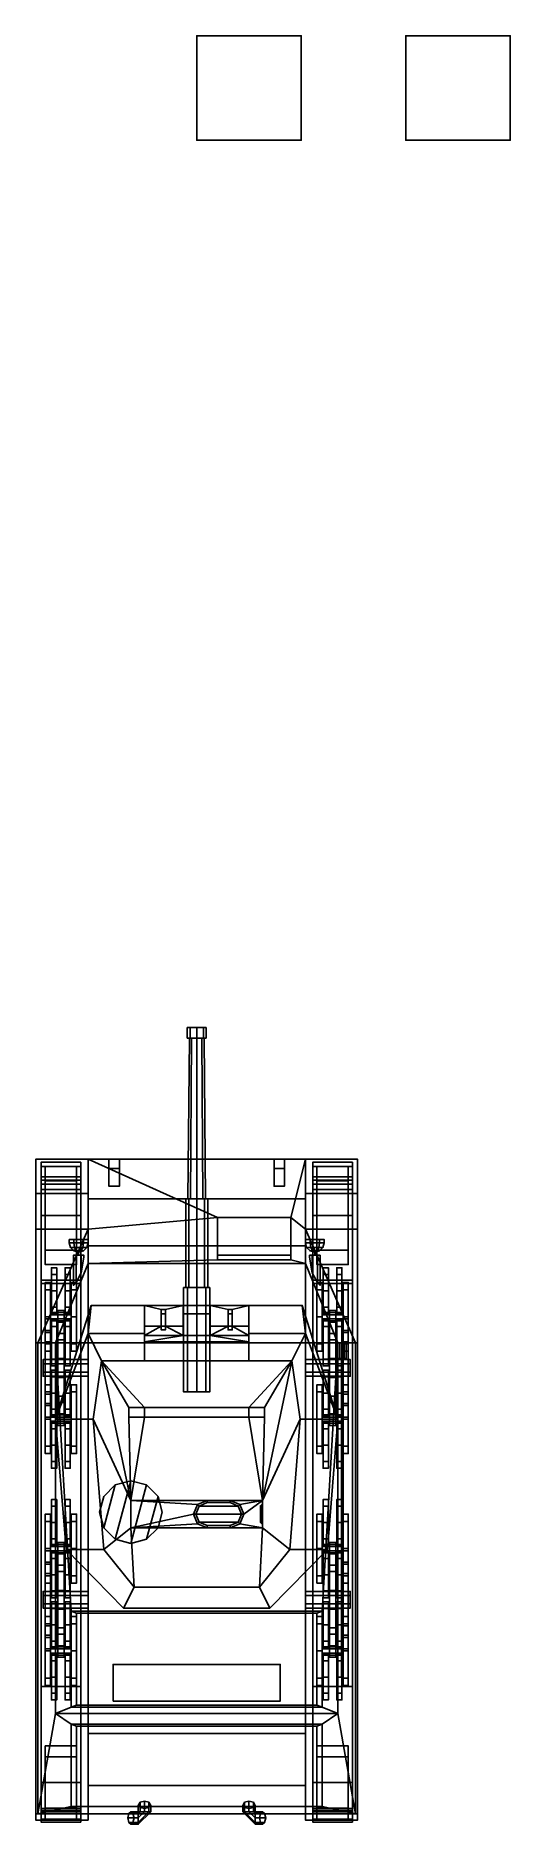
# Model space of a CAD drawing. Header units: millimetres. Extents: x -1.5 to 3, y -3.1 to 14.
import ezdxf

# ---------------------------------------------------------------- set-up
doc = ezdxf.new("R2010")
doc.units = ezdxf.units.MM
for name, color, linetype in [('bogey', 5, 'Continuous'), ('gun', 1, 'Continuous'), ('mudguards', 6, 'Continuous'), ('tracks', 3, 'Continuous'), ('turret', 2, 'Continuous'), ('wheels', 2, 'Continuous')]:
    doc.layers.add(name, color=color, linetype=linetype)

msp = doc.modelspace()

# ---------------------------------------------------------------- linework, layer by layer
for points in [[(1, 14, 1), (1, 14), (0, 14), (0, 14, 1)], [(1, 14), (1, 13), (0, 13), (0, 14)], [(0, 14), (0, 13), (0, 13, 1), (0, 14, 1)], [(0, 14, 1), (0, 13, 1), (1, 13, 1), (1, 14, 1)], [(1, 13, 1), (1, 13), (1, 14), (1, 14, 1)], [(3, 14), (3, 13), (2, 13), (2, 14)], [(2, 14), (2, 13), (3, 13), (3, 14)], [(0, 13, 1), (0, 13), (1, 13), (1, 13, 1)], [(-1.04, 2.86, 0.52), (-1.04, 1.48, 1.31), (-1.04, 2.57, 1.36), (-1.04, 3.24, 0.99)], [(-1.04, 3.24, 0.99), (0.2, 2.68, 1.304), (0.9, 2.68, 1.304), (1.04, 3.24, 0.99)], [(1.04, 3.24, 0.99), (1.04, 2.86, 0.52), (-1.04, 2.86, 0.52), (-1.04, 3.24, 0.99)], [(0.2, 2.68, 1.304), (-1.04, 3.24, 0.99), (-1.04, 2.57, 1.36), (0.2, 2.68, 1.304)], [(-0.84, 3.24, 0.84), (-0.84, 3.15, 0.89), (-0.74, 3.15, 0.89), (-0.74, 3.24, 0.84)], [(-0.74, 3.24, 0.67), (-0.74, 2.98, 0.67), (-0.84, 2.98, 0.67), (-0.84, 3.24, 0.67)], [(-0.74, 3.24, 0.84), (-0.74, 3.24, 0.67), (-0.84, 3.24, 0.67), (-0.84, 3.24, 0.84)], [(-0.84, 3.24, 0.67), (-0.84, 2.98, 0.67), (-0.84, 3.15, 0.89), (-0.84, 3.24, 0.84)], [(-0.74, 3.15, 0.89), (-0.74, 2.98, 0.67), (-0.74, 3.24, 0.67), (-0.74, 3.24, 0.84)], [(0.74, 3.24, 0.67), (0.74, 2.98, 0.67), (0.74, 3.15, 0.89), (0.74, 3.24, 0.84)], [(0.84, 3.24, 0.84), (0.84, 3.24, 0.67), (0.74, 3.24, 0.67), (0.74, 3.24, 0.84)], [(0.84, 3.24, 0.67), (0.84, 2.98, 0.67), (0.74, 2.98, 0.67), (0.74, 3.24, 0.67)], [(0.74, 3.24, 0.84), (0.74, 3.15, 0.89), (0.84, 3.15, 0.89), (0.84, 3.24, 0.84)], [(0.84, 3.15, 0.89), (0.84, 2.98, 0.67), (0.84, 3.24, 0.67), (0.84, 3.24, 0.84)], [(1.04, 2.57, 1.36), (1.04, 3.24, 0.99), (0.9, 2.68, 1.304)], [(1.04, 2.57, 1.36), (1.04, 1.48, 1.31), (1.04, 2.86, 0.52), (1.04, 3.24, 0.99)], [(-1.04, 2.41, 0.4), (-1.04, 1.48, 0.4), (-1.04, 1.48, 1.31), (-1.04, 2.86, 0.52)], [(1.04, 2.86, 0.52), (1.04, 2.41, 0.4), (-1.04, 2.41, 0.4), (-1.04, 2.86, 0.52)], [(1.04, 1.48, 1.31), (1.04, 1.48, 0.4), (1.04, 2.41, 0.4), (1.04, 2.86, 0.52)], [(-1.04, 2.57, 1.36), (-1.52, 1.48, 1.31), (-1.35, 1.48, 1.55), (-1.04, 2.24, 1.55)], [(0.2, 2.68, 1.304), (-1.04, 2.57, 1.36), (-1.04, 2.24, 1.55), (0.2, 2.276, 1.53)], [(0.2, 2.68, 1.33), (0.2, 2.68, 1.304), (0.2, 2.276, 1.53), (0.2, 2.32, 1.53)], [(0.9, 2.32, 1.53), (0.9, 2.68, 1.33), (0.2, 2.68, 1.33), (0.2, 2.32, 1.53)], [(0.9, 2.68, 1.33), (0.9, 2.68, 1.304), (0.2, 2.68, 1.304), (0.2, 2.68, 1.33)], [(0.9, 2.276, 1.53), (0.9, 2.68, 1.304), (0.9, 2.68, 1.33), (0.9, 2.32, 1.53)], [(1.04, 2.24, 1.55), (1.04, 2.57, 1.36), (0.9, 2.68, 1.304), (0.9, 2.276, 1.53)], [(1.04, 2.24, 1.55), (1.35, 1.48, 1.55), (1.52, 1.48, 1.31), (1.04, 2.57, 1.36)], [(-1.175, 2.47, 1.518), (-1.22, 2.47, 1.44), (-1.22, 2.44, 1.44), (-1.175, 2.44, 1.518)], [(-1.04, 2.47, 1.44), (-1.22, 2.47, 1.44), (-1.175, 2.47, 1.518), (-1.085, 2.47, 1.518)], [(-1.22, 2.47, 1.44), (-1.175, 2.47, 1.362), (-1.175, 2.44, 1.362), (-1.22, 2.44, 1.44)], [(-1.085, 2.47, 1.362), (-1.175, 2.47, 1.362), (-1.22, 2.47, 1.44), (-1.04, 2.47, 1.44)], [(-1.169, 2.395, 1.508), (-1.175, 2.44, 1.518), (-1.22, 2.44, 1.44), (-1.208, 2.395, 1.44)], [(-1.208, 2.395, 1.44), (-1.22, 2.44, 1.44), (-1.175, 2.44, 1.362), (-1.169, 2.395, 1.373)], [(-1.085, 2.47, 1.518), (-1.175, 2.47, 1.518), (-1.175, 2.44, 1.518), (-1.085, 2.44, 1.518)], [(-1.175, 2.47, 1.362), (-1.085, 2.47, 1.362), (-1.085, 2.44, 1.362), (-1.175, 2.44, 1.362)], [(-1.091, 2.395, 1.508), (-1.085, 2.44, 1.518), (-1.175, 2.44, 1.518), (-1.169, 2.395, 1.508)], [(-1.169, 2.395, 1.373), (-1.175, 2.44, 1.362), (-1.085, 2.44, 1.362), (-1.091, 2.395, 1.373)], [(-1.052, 2.395, 1.44), (-1.04, 2.44, 1.44), (-1.085, 2.44, 1.518), (-1.091, 2.395, 1.508)], [(-1.091, 2.395, 1.373), (-1.085, 2.44, 1.362), (-1.04, 2.44, 1.44), (-1.052, 2.395, 1.44)], [(-1.04, 2.47, 1.44), (-1.085, 2.47, 1.518), (-1.085, 2.44, 1.518), (-1.04, 2.44, 1.44)], [(-1.085, 2.47, 1.362), (-1.04, 2.47, 1.44), (-1.04, 2.44, 1.44), (-1.085, 2.44, 1.362)], [(1.04, 2.41, 0.4), (1.04, 1.48, 0.4), (-1.04, 1.48, 0.4), (-1.04, 2.41, 0.4)], [(1.04, 2.47, 1.44), (1.22, 2.47, 1.44), (1.175, 2.47, 1.362), (1.085, 2.47, 1.362)], [(1.04, 2.47, 1.44), (1.085, 2.47, 1.362), (1.085, 2.44, 1.362), (1.04, 2.44, 1.44)], [(1.085, 2.47, 1.518), (1.175, 2.47, 1.518), (1.22, 2.47, 1.44), (1.04, 2.47, 1.44)], [(1.085, 2.47, 1.518), (1.04, 2.47, 1.44), (1.04, 2.44, 1.44), (1.085, 2.44, 1.518)], [(1.052, 2.395, 1.44), (1.04, 2.44, 1.44), (1.085, 2.44, 1.362), (1.091, 2.395, 1.373)], [(1.091, 2.395, 1.508), (1.085, 2.44, 1.518), (1.04, 2.44, 1.44), (1.052, 2.395, 1.44)], [(1.175, 2.47, 1.518), (1.085, 2.47, 1.518), (1.085, 2.44, 1.518), (1.175, 2.44, 1.518)], [(1.085, 2.47, 1.362), (1.175, 2.47, 1.362), (1.175, 2.44, 1.362), (1.085, 2.44, 1.362)], [(1.169, 2.395, 1.507), (1.175, 2.44, 1.518), (1.085, 2.44, 1.518), (1.091, 2.395, 1.508)], [(1.091, 2.395, 1.373), (1.085, 2.44, 1.362), (1.175, 2.44, 1.362), (1.169, 2.395, 1.372)], [(1.169, 2.395, 1.372), (1.175, 2.44, 1.362), (1.22, 2.44, 1.44), (1.208, 2.395, 1.44)], [(1.208, 2.395, 1.44), (1.22, 2.44, 1.44), (1.175, 2.44, 1.518), (1.169, 2.395, 1.507)], [(1.175, 2.47, 1.362), (1.22, 2.47, 1.44), (1.22, 2.44, 1.44), (1.175, 2.44, 1.362)], [(1.22, 2.47, 1.44), (1.175, 2.47, 1.518), (1.175, 2.44, 1.518), (1.22, 2.44, 1.44)], [(-1.04, 2.24, 1.55), (-1.35, 1.48, 1.55), (1.35, 1.48, 1.55), (1.04, 2.24, 1.55)], [(-1.153, 2.362, 1.479), (-1.169, 2.395, 1.508), (-1.208, 2.395, 1.44), (-1.175, 2.362, 1.44)], [(-1.175, 2.362, 1.44), (-1.208, 2.395, 1.44), (-1.169, 2.395, 1.373), (-1.153, 2.362, 1.401)], [(-1.155, 2.32, 1.483), (-1.18, 2.32, 1.44), (-1.18, 2.03, 1.44), (-1.155, 2.06, 1.483)], [(-1.08, 2.32, 1.44), (-1.18, 2.32, 1.44), (-1.155, 2.32, 1.483), (-1.105, 2.32, 1.483)], [(-1.18, 2.32, 1.44), (-1.155, 2.32, 1.397), (-1.155, 2.06, 1.397), (-1.18, 2.03, 1.44)], [(-1.105, 2.32, 1.397), (-1.155, 2.32, 1.397), (-1.18, 2.32, 1.44), (-1.08, 2.32, 1.44)], [(-1.13, 2.35, 1.44), (-1.153, 2.362, 1.479), (-1.175, 2.362, 1.44), (-1.13, 2.35, 1.44)], [(-1.13, 2.35, 1.44), (-1.175, 2.362, 1.44), (-1.153, 2.362, 1.401), (-1.13, 2.35, 1.44)], [(-1.153, 2.362, 1.401), (-1.169, 2.395, 1.373), (-1.091, 2.395, 1.373), (-1.107, 2.362, 1.401)], [(-1.107, 2.362, 1.479), (-1.091, 2.395, 1.508), (-1.169, 2.395, 1.508), (-1.153, 2.362, 1.479)], [(-1.155, 2.32, 1.397), (-1.105, 2.32, 1.397), (-1.105, 2.15, 1.397), (-1.155, 2.06, 1.397)], [(-1.105, 2.32, 1.483), (-1.155, 2.32, 1.483), (-1.155, 2.06, 1.483), (-1.105, 2.15, 1.483)], [(-1.13, 2.35, 1.44), (-1.107, 2.362, 1.479), (-1.153, 2.362, 1.479), (-1.13, 2.35, 1.44)], [(-1.13, 2.35, 1.44), (-1.153, 2.362, 1.401), (-1.107, 2.362, 1.401), (-1.13, 2.35, 1.44)], [(-1.13, 2.36, 1.46), (-1.15, 2.36, 1.44), (-1.15, 2.32, 1.44), (-1.13, 2.32, 1.46)], [(-1.15, 2.36, 1.44), (-1.13, 2.36, 1.42), (-1.13, 2.32, 1.42), (-1.15, 2.32, 1.44)], [(-1.13, 2.35, 1.44), (-1.085, 2.362, 1.44), (-1.107, 2.362, 1.479), (-1.13, 2.35, 1.44)], [(-1.13, 2.35, 1.44), (-1.107, 2.362, 1.401), (-1.085, 2.362, 1.44), (-1.13, 2.35, 1.44)], [(-1.11, 2.36, 1.44), (-1.13, 2.36, 1.46), (-1.13, 2.32, 1.46), (-1.11, 2.32, 1.44)], [(-1.13, 2.36, 1.42), (-1.11, 2.36, 1.44), (-1.11, 2.32, 1.44), (-1.13, 2.32, 1.42)], [(-1.085, 2.362, 1.44), (-1.052, 2.395, 1.44), (-1.091, 2.395, 1.508), (-1.107, 2.362, 1.479)], [(-1.107, 2.362, 1.401), (-1.091, 2.395, 1.373), (-1.052, 2.395, 1.44), (-1.085, 2.362, 1.44)], [(-1.08, 2.32, 1.44), (-1.105, 2.32, 1.483), (-1.105, 2.15, 1.483), (-1.08, 2.3, 1.44)], [(-1.105, 2.32, 1.397), (-1.08, 2.32, 1.44), (-1.08, 2.3, 1.44), (-1.105, 2.15, 1.397)], [(0.2, 2.276, 1.53), (-1.04, 2.24, 1.55), (1.04, 2.24, 1.55), (0.9, 2.276, 1.53)], [(0.2, 2.32, 1.53), (0.2, 2.276, 1.53), (0.9, 2.276, 1.53), (0.9, 2.32, 1.53)], [(1.085, 2.362, 1.44), (1.052, 2.395, 1.44), (1.091, 2.395, 1.373), (1.107, 2.362, 1.401)], [(1.107, 2.362, 1.479), (1.091, 2.395, 1.508), (1.052, 2.395, 1.44), (1.085, 2.362, 1.44)], [(1.08, 2.32, 1.44), (1.105, 2.32, 1.397), (1.105, 2.15, 1.397), (1.08, 2.3, 1.44)], [(1.08, 2.32, 1.44), (1.18, 2.32, 1.44), (1.155, 2.32, 1.397), (1.105, 2.32, 1.397)], [(1.105, 2.32, 1.483), (1.08, 2.32, 1.44), (1.08, 2.3, 1.44), (1.105, 2.15, 1.483)], [(1.105, 2.32, 1.483), (1.155, 2.32, 1.483), (1.18, 2.32, 1.44), (1.08, 2.32, 1.44)], [(1.13, 2.35, 1.44), (1.085, 2.362, 1.44), (1.107, 2.362, 1.401), (1.13, 2.35, 1.44)], [(1.13, 2.35, 1.44), (1.107, 2.362, 1.479), (1.085, 2.362, 1.44), (1.13, 2.35, 1.44)], [(1.153, 2.362, 1.479), (1.169, 2.395, 1.507), (1.091, 2.395, 1.508), (1.107, 2.362, 1.479)], [(1.107, 2.362, 1.401), (1.091, 2.395, 1.373), (1.169, 2.395, 1.372), (1.153, 2.362, 1.401)], [(1.155, 2.32, 1.483), (1.105, 2.32, 1.483), (1.105, 2.15, 1.483), (1.155, 2.06, 1.483)], [(1.105, 2.32, 1.397), (1.155, 2.32, 1.397), (1.155, 2.06, 1.397), (1.105, 2.15, 1.397)], [(1.13, 2.35, 1.44), (1.107, 2.362, 1.401), (1.153, 2.362, 1.401), (1.13, 2.35, 1.44)], [(1.13, 2.35, 1.44), (1.153, 2.362, 1.479), (1.107, 2.362, 1.479), (1.13, 2.35, 1.44)], [(1.11, 2.36, 1.44), (1.13, 2.36, 1.42), (1.13, 2.32, 1.42), (1.11, 2.32, 1.44)], [(1.13, 2.36, 1.46), (1.11, 2.36, 1.44), (1.11, 2.32, 1.44), (1.13, 2.32, 1.46)], [(1.13, 2.35, 1.44), (1.153, 2.362, 1.401), (1.175, 2.362, 1.44), (1.13, 2.35, 1.44)], [(1.13, 2.35, 1.44), (1.175, 2.362, 1.44), (1.153, 2.362, 1.479), (1.13, 2.35, 1.44)], [(1.13, 2.36, 1.42), (1.15, 2.36, 1.44), (1.15, 2.32, 1.44), (1.13, 2.32, 1.42)], [(1.15, 2.36, 1.44), (1.13, 2.36, 1.46), (1.13, 2.32, 1.46), (1.15, 2.32, 1.44)], [(1.153, 2.362, 1.401), (1.169, 2.395, 1.372), (1.208, 2.395, 1.44), (1.175, 2.362, 1.44)], [(1.175, 2.362, 1.44), (1.208, 2.395, 1.44), (1.169, 2.395, 1.507), (1.153, 2.362, 1.479)], [(1.155, 2.32, 1.397), (1.18, 2.32, 1.44), (1.18, 2.03, 1.44), (1.155, 2.06, 1.397)], [(1.18, 2.32, 1.44), (1.155, 2.32, 1.483), (1.155, 2.06, 1.483), (1.18, 2.03, 1.44)], [(-1.52, 1.48, 1.31), (-1.52, -3.03, 1.27), (-1.35, -2.07, 1.55), (-1.35, 1.48, 1.55)], [(-1.52, 1.48, 1.31), (-1.52, -3.03, 1), (-1.52, -3.03, 1.27), (-1.52, 1.48, 1.31)], [(-1.35, 1.48, 1.55), (-1.2, -1.09, 1.55), (1.2, -1.09, 1.55), (1.35, 1.48, 1.55)], [(-1.35, 1.48, 1.55), (-1.35, -2.07, 1.55), (-1.2, -2.01, 1.55), (-1.2, -1.09, 1.55)], [(-1.04, 1.48, 0.4), (-1.04, -2.26, 0.38), (-1.04, -2.76, 0.56), (-1.04, 1.48, 1.31)], [(1.04, 1.48, 0.4), (1.04, -2.26, 0.38), (-1.04, -2.26, 0.38), (-1.04, 1.48, 0.4)], [(-1.04, -2.76, 0.56), (-1.04, -3.03, 1), (-1.04, -3.03, 1), (-1.04, 1.48, 1.31)], [(1.04, -2.76, 0.56), (1.04, -2.26, 0.38), (1.04, 1.48, 0.4), (1.04, 1.48, 1.31)], [(1.04, -3.03, 1), (1.04, -3.03, 1), (1.04, -2.76, 0.56), (1.04, 1.48, 1.31)], [(1.2, -2.01, 1.55), (1.35, -2.07, 1.55), (1.35, 1.48, 1.55), (1.2, -1.09, 1.55)], [(1.35, -2.07, 1.55), (1.52, -3.03, 1.27), (1.52, 1.48, 1.31), (1.35, 1.48, 1.55)], [(1.43, 1.48, 1.54), (1.35, 1.48, 1.54), (1.37, 1.48, 1.575), (1.41, 1.48, 1.575)], [(1.37, 1.48, 1.575), (1.35, 1.48, 1.54), (1.35, 1.33, 1.54), (1.37, 1.33, 1.575)], [(1.41, 1.48, 1.505), (1.37, 1.48, 1.505), (1.35, 1.48, 1.54), (1.43, 1.48, 1.54)], [(1.35, 1.48, 1.54), (1.37, 1.48, 1.505), (1.37, 1.33, 1.505), (1.35, 1.33, 1.54)], [(1.37, 1.48, 1.505), (1.41, 1.48, 1.505), (1.41, 1.33, 1.505), (1.37, 1.33, 1.505)], [(1.41, 1.48, 1.575), (1.37, 1.48, 1.575), (1.37, 1.33, 1.575), (1.41, 1.33, 1.575)], [(1.43, 1.48, 1.54), (1.41, 1.48, 1.575), (1.41, 1.33, 1.575), (1.43, 1.33, 1.54)], [(1.41, 1.48, 1.505), (1.43, 1.48, 1.54), (1.43, 1.33, 1.54), (1.41, 1.33, 1.505)], [(1.52, -3.03, 1.27), (1.52, -3.03, 1), (1.52, 1.48, 1.31)], [(1.41, 1.33, 1.575), (1.37, 1.33, 1.575), (1.35, 1.33, 1.54), (1.43, 1.33, 1.54)], [(1.43, 1.33, 1.54), (1.35, 1.33, 1.54), (1.37, 1.33, 1.505), (1.41, 1.33, 1.505)], [(1.385, 1.33, 1.531), (1.4, 1.33, 1.54), (1.4, -1.71, 1.54), (1.385, -1.71, 1.531)], [(1.385, 1.33, 1.549), (1.385, 1.33, 1.531), (1.385, -1.71, 1.531), (1.385, -1.71, 1.549)], [(1.4, 1.33, 1.54), (1.385, 1.33, 1.549), (1.385, -1.71, 1.549), (1.4, -1.71, 1.54)], [(-1.2, -1.09, 1.55), (-1.2, -2.01, 1.55), (-1.15, -1.99, 1.58), (-1.15, -1.11, 1.58)], [(1.15, -1.11, 1.58), (1.2, -1.09, 1.55), (-1.2, -1.09, 1.55), (-1.15, -1.11, 1.58)], [(-1.15, -1.11, 1.58), (-1.15, -1.99, 1.58), (1.15, -1.99, 1.58), (1.15, -1.11, 1.58)], [(1.15, -1.99, 1.58), (1.2, -2.01, 1.55), (1.2, -1.09, 1.55), (1.15, -1.11, 1.58)], [(-0.8, -1.95, 1.55), (0.8, -1.95, 1.55), (0.8, -1.6, 1.55), (-0.8, -1.6, 1.55)], [(1.4, -1.71, 1.54), (1.385, -1.71, 1.549), (1.385, -1.71, 1.531), (1.4, -1.71, 1.54)], [(-1.35, -2.07, 1.55), (1.35, -2.07, 1.55), (1.2, -2.01, 1.55), (-1.2, -2.01, 1.55)], [(-1.15, -1.99, 1.58), (-1.2, -2.01, 1.55), (1.2, -2.01, 1.55), (1.15, -1.99, 1.58)], [(-1.35, -2.07, 1.55), (-1.52, -3.03, 1.27), (-1.2, -2.96, 1.29), (-1.2, -2.171, 1.521)], [(-1.35, -2.07, 1.55), (-1.2, -2.171, 1.521), (1.2, -2.171, 1.521), (1.35, -2.07, 1.55)], [(-1.2, -2.171, 1.521), (-1.2, -2.96, 1.29), (-1.15, -2.96, 1.32), (-1.15, -2.19, 1.54)], [(1.15, -2.19, 1.54), (1.2, -2.171, 1.521), (-1.2, -2.171, 1.521), (-1.15, -2.19, 1.54)], [(-1.15, -2.19, 1.54), (-1.15, -2.96, 1.32), (1.15, -2.96, 1.32), (1.15, -2.19, 1.54)], [(1.15, -2.96, 1.32), (1.2, -2.96, 1.29), (1.2, -2.171, 1.521), (1.15, -2.19, 1.54)], [(1.2, -2.96, 1.29), (1.52, -3.03, 1.27), (1.35, -2.07, 1.55), (1.2, -2.171, 1.521)], [(-1.04, -2.76, 0.56), (-1.04, -2.26, 0.38), (1.04, -2.26, 0.38), (1.04, -2.76, 0.56)], [(1.04, -2.76, 0.56), (1.04, -3.03, 1), (-1.04, -3.03, 1), (-1.04, -2.76, 0.56)], [(-0.542, -2.92, 0.828), (-0.5, -2.91, 0.81), (-0.5, -3.01, 0.81), (-0.542, -3.01, 0.828)], [(-0.5, -2.91, 0.81), (-0.458, -2.92, 0.828), (-0.458, -3.01, 0.828), (-0.5, -3.01, 0.81)], [(0.458, -2.92, 0.828), (0.5, -2.91, 0.81), (0.5, -3.01, 0.81), (0.458, -3.01, 0.828)], [(0.5, -2.91, 0.81), (0.542, -2.92, 0.828), (0.542, -3.01, 0.828), (0.5, -3.01, 0.81)], [(-1.2, -2.96, 1.29), (-1.52, -3.03, 1.27), (1.52, -3.03, 1.27), (1.2, -2.96, 1.29)], [(-1.52, -3.03, 1.27), (-1.52, -3.03, 1), (1.52, -3.03, 1), (1.52, -3.03, 1.27)], [(-1.15, -2.96, 1.32), (-1.2, -2.96, 1.29), (1.2, -2.96, 1.29), (1.15, -2.96, 1.32)], [(-0.56, -3.07, 0.93), (-0.56, -3.028, 0.912), (-0.65, -3.028, 0.912), (-0.66, -3.07, 0.93)], [(-0.56, -3.112, 0.912), (-0.56, -3.07, 0.93), (-0.66, -3.07, 0.93), (-0.65, -3.112, 0.912)], [(-0.56, -3.028, 0.912), (-0.56, -3.01, 0.87), (-0.63, -3.01, 0.87), (-0.65, -3.028, 0.912)], [(-0.56, -3.01, 0.87), (-0.56, -3.028, 0.828), (-0.61, -3.028, 0.828), (-0.63, -3.01, 0.87)], [(-0.56, -3.028, 0.828), (-0.56, -3.07, 0.81), (-0.6, -3.07, 0.81), (-0.61, -3.028, 0.828)], [(-0.56, -3.07, 0.81), (-0.56, -3.112, 0.828), (-0.61, -3.112, 0.828), (-0.6, -3.07, 0.81)], [(-0.56, -2.95, 0.87), (-0.542, -2.92, 0.828), (-0.542, -3.01, 0.828), (-0.56, -3.01, 0.87)], [(-0.542, -2.97, 0.912), (-0.56, -2.95, 0.87), (-0.56, -3.01, 0.87), (-0.542, -3.01, 0.912)], [(-0.56, -3.01, 0.87), (-0.542, -3.01, 0.828), (-0.56, -3.028, 0.828), (-0.56, -3.01, 0.87)], [(-0.542, -3.01, 0.828), (-0.5, -3.01, 0.81), (-0.56, -3.07, 0.81), (-0.56, -3.028, 0.828)], [(-0.5, -3.01, 0.81), (-0.458, -3.01, 0.828), (-0.56, -3.112, 0.828), (-0.56, -3.07, 0.81)], [(-0.458, -3.01, 0.828), (-0.44, -3.01, 0.87), (-0.56, -3.13, 0.87), (-0.56, -3.112, 0.828)], [(-0.44, -3.01, 0.87), (-0.458, -3.01, 0.912), (-0.56, -3.112, 0.912), (-0.56, -3.13, 0.87)], [(-0.458, -3.01, 0.912), (-0.5, -3.01, 0.93), (-0.56, -3.07, 0.93), (-0.56, -3.112, 0.912)], [(-0.5, -3.01, 0.93), (-0.542, -3.01, 0.912), (-0.56, -3.028, 0.912), (-0.56, -3.07, 0.93)], [(-0.542, -3.01, 0.912), (-0.56, -3.01, 0.87), (-0.56, -3.01, 0.87), (-0.56, -3.028, 0.912)], [(-0.5, -2.98, 0.93), (-0.542, -2.97, 0.912), (-0.542, -3.01, 0.912), (-0.5, -3.01, 0.93)], [(-0.458, -2.97, 0.912), (-0.5, -2.98, 0.93), (-0.5, -3.01, 0.93), (-0.458, -3.01, 0.912)], [(-0.458, -2.92, 0.828), (-0.44, -2.95, 0.87), (-0.44, -3.01, 0.87), (-0.458, -3.01, 0.828)], [(-0.44, -2.95, 0.87), (-0.458, -2.97, 0.912), (-0.458, -3.01, 0.912), (-0.44, -3.01, 0.87)], [(0.44, -2.95, 0.87), (0.458, -2.92, 0.828), (0.458, -3.01, 0.828), (0.44, -3.01, 0.87)], [(0.458, -2.97, 0.912), (0.44, -2.95, 0.87), (0.44, -3.01, 0.87), (0.458, -3.01, 0.912)], [(0.458, -3.01, 0.912), (0.44, -3.01, 0.87), (0.56, -3.13, 0.87), (0.56, -3.112, 0.912)], [(0.44, -3.01, 0.87), (0.458, -3.01, 0.828), (0.56, -3.112, 0.828), (0.56, -3.13, 0.87)], [(0.5, -2.98, 0.93), (0.458, -2.97, 0.912), (0.458, -3.01, 0.912), (0.5, -3.01, 0.93)], [(0.5, -3.01, 0.93), (0.458, -3.01, 0.912), (0.56, -3.112, 0.912), (0.56, -3.07, 0.93)], [(0.458, -3.01, 0.828), (0.5, -3.01, 0.81), (0.56, -3.07, 0.81), (0.56, -3.112, 0.828)], [(0.542, -2.97, 0.912), (0.5, -2.98, 0.93), (0.5, -3.01, 0.93), (0.542, -3.01, 0.912)], [(0.542, -3.01, 0.912), (0.5, -3.01, 0.93), (0.56, -3.07, 0.93), (0.56, -3.028, 0.912)], [(0.5, -3.01, 0.81), (0.542, -3.01, 0.828), (0.56, -3.028, 0.828), (0.56, -3.07, 0.81)], [(0.542, -2.92, 0.828), (0.56, -2.95, 0.87), (0.56, -3.01, 0.87), (0.542, -3.01, 0.828)], [(0.56, -2.95, 0.87), (0.542, -2.97, 0.912), (0.542, -3.01, 0.912), (0.56, -3.01, 0.87)], [(0.56, -3.01, 0.87), (0.542, -3.01, 0.912), (0.56, -3.028, 0.912), (0.56, -3.01, 0.87)], [(0.542, -3.01, 0.828), (0.56, -3.01, 0.87), (0.56, -3.01, 0.87), (0.56, -3.028, 0.828)], [(0.56, -3.01, 0.87), (0.56, -3.028, 0.912), (0.65, -3.028, 0.912), (0.63, -3.01, 0.87)], [(0.56, -3.028, 0.828), (0.56, -3.01, 0.87), (0.63, -3.01, 0.87), (0.61, -3.028, 0.828)], [(0.56, -3.028, 0.912), (0.56, -3.07, 0.93), (0.66, -3.07, 0.93), (0.65, -3.028, 0.912)], [(0.56, -3.07, 0.81), (0.56, -3.028, 0.828), (0.61, -3.028, 0.828), (0.6, -3.07, 0.81)], [(0.56, -3.07, 0.93), (0.56, -3.112, 0.912), (0.65, -3.112, 0.912), (0.66, -3.07, 0.93)], [(0.56, -3.112, 0.828), (0.56, -3.07, 0.81), (0.6, -3.07, 0.81), (0.61, -3.112, 0.828)], [(-0.56, -3.13, 0.87), (-0.56, -3.112, 0.912), (-0.65, -3.112, 0.912), (-0.63, -3.13, 0.87)], [(-0.56, -3.112, 0.828), (-0.56, -3.13, 0.87), (-0.63, -3.13, 0.87), (-0.61, -3.112, 0.828)], [(0.56, -3.112, 0.912), (0.56, -3.13, 0.87), (0.63, -3.13, 0.87), (0.65, -3.112, 0.912)], [(0.56, -3.13, 0.87), (0.56, -3.112, 0.828), (0.61, -3.112, 0.828), (0.63, -3.13, 0.87)]]:
    msp.add_3dface(points)
at = {"layer": 'bogey'}
for points in [[(-1.45, 2.06, 0.28), (-1.45, 2.06, 0.23), (-1.45, 1.99, 0.18), (-1.45, 1.99, 0.33)], [(-1.4, 1.99, 0.33), (-1.4, 2.06, 0.28), (-1.45, 2.06, 0.28), (-1.45, 1.99, 0.33)], [(-1.4, 2.06, 0.28), (-1.4, 2.06, 0.23), (-1.45, 2.06, 0.23), (-1.45, 2.06, 0.28)], [(-1.45, 1.99, 0.18), (-1.45, 2.06, 0.23), (-1.4, 2.06, 0.23), (-1.4, 1.99, 0.18)], [(-1.4, 1.99, 0.18), (-1.4, 2.06, 0.23), (-1.4, 2.06, 0.28), (-1.4, 1.99, 0.33)], [(-1.15, 1.99, 0.33), (-1.15, 2.06, 0.28), (-1.2, 2.06, 0.28), (-1.2, 1.99, 0.33)], [(-1.2, 2.06, 0.28), (-1.2, 2.06, 0.23), (-1.2, 1.99, 0.18), (-1.2, 1.99, 0.33)], [(-1.2, 1.99, 0.18), (-1.2, 2.06, 0.23), (-1.15, 2.06, 0.23), (-1.15, 1.99, 0.18)], [(-1.15, 2.06, 0.28), (-1.15, 2.06, 0.23), (-1.2, 2.06, 0.23), (-1.2, 2.06, 0.28)], [(-1.15, 1.99, 0.18), (-1.15, 2.06, 0.23), (-1.15, 2.06, 0.28), (-1.15, 1.99, 0.33)], [(1.15, 2.06, 0.28), (1.15, 2.06, 0.23), (1.15, 1.99, 0.18), (1.15, 1.99, 0.33)], [(1.2, 1.99, 0.33), (1.2, 2.06, 0.28), (1.15, 2.06, 0.28), (1.15, 1.99, 0.33)], [(1.2, 2.06, 0.28), (1.2, 2.06, 0.23), (1.15, 2.06, 0.23), (1.15, 2.06, 0.28)], [(1.15, 1.99, 0.18), (1.15, 2.06, 0.23), (1.2, 2.06, 0.23), (1.2, 1.99, 0.18)], [(1.2, 1.99, 0.18), (1.2, 2.06, 0.23), (1.2, 2.06, 0.28), (1.2, 1.99, 0.33)], [(1.45, 1.99, 0.33), (1.45, 2.06, 0.28), (1.4, 2.06, 0.28), (1.4, 1.99, 0.33)], [(1.4, 2.06, 0.28), (1.4, 2.06, 0.23), (1.4, 1.99, 0.18), (1.4, 1.99, 0.33)], [(1.4, 1.99, 0.18), (1.4, 2.06, 0.23), (1.45, 2.06, 0.23), (1.45, 1.99, 0.18)], [(1.45, 2.06, 0.28), (1.45, 2.06, 0.23), (1.4, 2.06, 0.23), (1.4, 2.06, 0.28)], [(1.45, 1.99, 0.18), (1.45, 2.06, 0.23), (1.45, 2.06, 0.28), (1.45, 1.99, 0.33)], [(-1.4, 1.73, 0.43), (-1.4, 1.99, 0.33), (-1.45, 1.99, 0.33), (-1.45, 1.73, 0.43)], [(-1.45, 1.99, 0.33), (-1.45, 1.47, 0.33), (-1.45, 1.47, 0.33), (-1.45, 1.73, 0.43)], [(-1.45, 1.99, 0.33), (-1.45, 1.99, 0.18), (-1.45, 1.47, 0.18), (-1.45, 1.47, 0.33)], [(-1.45, 1.47, 0.18), (-1.45, 1.99, 0.18), (-1.4, 1.99, 0.18), (-1.4, 1.47, 0.18)], [(-1.4, 1.47, 0.33), (-1.4, 1.47, 0.33), (-1.4, 1.99, 0.33), (-1.4, 1.73, 0.43)], [(-1.4, 1.47, 0.18), (-1.4, 1.99, 0.18), (-1.4, 1.99, 0.33), (-1.4, 1.47, 0.33)], [(-1.15, 1.73, 0.43), (-1.15, 1.99, 0.33), (-1.2, 1.99, 0.33), (-1.2, 1.73, 0.43)], [(-1.2, 1.99, 0.33), (-1.2, 1.47, 0.33), (-1.2, 1.47, 0.33), (-1.2, 1.73, 0.43)], [(-1.2, 1.99, 0.33), (-1.2, 1.99, 0.18), (-1.2, 1.47, 0.18), (-1.2, 1.47, 0.33)], [(-1.2, 1.47, 0.18), (-1.2, 1.99, 0.18), (-1.15, 1.99, 0.18), (-1.15, 1.47, 0.18)], [(-1.15, 1.47, 0.33), (-1.15, 1.47, 0.33), (-1.15, 1.99, 0.33), (-1.15, 1.73, 0.43)], [(-1.15, 1.47, 0.18), (-1.15, 1.99, 0.18), (-1.15, 1.99, 0.33), (-1.15, 1.47, 0.33)], [(1.15, 1.99, 0.33), (1.15, 1.99, 0.33), (1.15, 1.47, 0.33), (1.15, 1.73, 0.43)], [(1.2, 1.73, 0.43), (1.2, 1.99, 0.33), (1.15, 1.99, 0.33), (1.15, 1.73, 0.43)], [(1.15, 1.99, 0.18), (1.15, 1.47, 0.18), (1.15, 1.47, 0.33), (1.15, 1.99, 0.33)], [(1.2, 1.99, 0.18), (1.2, 1.47, 0.18), (1.15, 1.47, 0.18), (1.15, 1.99, 0.18)], [(1.2, 1.47, 0.33), (1.2, 1.99, 0.33), (1.2, 1.99, 0.33), (1.2, 1.73, 0.43)], [(1.2, 1.47, 0.33), (1.2, 1.47, 0.18), (1.2, 1.99, 0.18), (1.2, 1.99, 0.33)], [(1.4, 1.99, 0.33), (1.4, 1.99, 0.33), (1.4, 1.47, 0.33), (1.4, 1.73, 0.43)], [(1.45, 1.73, 0.43), (1.45, 1.99, 0.33), (1.4, 1.99, 0.33), (1.4, 1.73, 0.43)], [(1.4, 1.99, 0.18), (1.4, 1.47, 0.18), (1.4, 1.47, 0.33), (1.4, 1.99, 0.33)], [(1.45, 1.99, 0.18), (1.45, 1.47, 0.18), (1.4, 1.47, 0.18), (1.4, 1.99, 0.18)], [(1.45, 1.47, 0.33), (1.45, 1.99, 0.33), (1.45, 1.99, 0.33), (1.45, 1.73, 0.43)], [(1.45, 1.47, 0.33), (1.45, 1.47, 0.18), (1.45, 1.99, 0.18), (1.45, 1.99, 0.33)], [(-1.45, 1.73, 0.43), (-1.45, 1.47, 0.33), (-1.4, 1.47, 0.33), (-1.4, 1.73, 0.43)], [(-1.2, 1.77, 0.36), (-1.2, 1.75, 0.325), (-1.4, 1.75, 0.325), (-1.4, 1.77, 0.36)], [(-1.2, 1.75, 0.395), (-1.2, 1.77, 0.36), (-1.4, 1.77, 0.36), (-1.4, 1.75, 0.395)], [(-1.2, 1.75, 0.325), (-1.2, 1.71, 0.325), (-1.4, 1.71, 0.325), (-1.4, 1.75, 0.325)], [(-1.2, 1.71, 0.395), (-1.2, 1.75, 0.395), (-1.4, 1.75, 0.395), (-1.4, 1.71, 0.395)], [(-1.27, 1.79, 0.62), (-1.27, 1.79, 0.39), (-1.33, 1.79, 0.39), (-1.33, 1.79, 0.62)], [(-1.33, 1.79, 0.39), (-1.33, 1.68, 0.39), (-1.33, 1.68, 0.62), (-1.33, 1.79, 0.62)], [(-1.27, 1.57, 0.72), (-1.27, 1.79, 0.62), (-1.33, 1.79, 0.62), (-1.33, 1.57, 0.72)], [(-1.33, 1.79, 0.62), (-1.33, 0.69, 0.62), (-1.33, 0.91, 0.72), (-1.33, 1.57, 0.72)], [(-1.27, 1.68, 0.62), (-1.27, 1.68, 0.39), (-1.27, 1.79, 0.39), (-1.27, 1.79, 0.62)], [(-1.27, 0.91, 0.72), (-1.27, 0.69, 0.62), (-1.27, 1.79, 0.62), (-1.27, 1.57, 0.72)], [(-1.2, 1.73, 0.43), (-1.2, 1.47, 0.33), (-1.15, 1.47, 0.33), (-1.15, 1.73, 0.43)], [(1.15, 1.73, 0.43), (1.15, 1.47, 0.33), (1.2, 1.47, 0.33), (1.2, 1.73, 0.43)], [(1.4, 1.77, 0.36), (1.4, 1.75, 0.325), (1.2, 1.75, 0.325), (1.2, 1.77, 0.36)], [(1.4, 1.75, 0.395), (1.4, 1.77, 0.36), (1.2, 1.77, 0.36), (1.2, 1.75, 0.395)], [(1.4, 1.75, 0.325), (1.4, 1.71, 0.325), (1.2, 1.71, 0.325), (1.2, 1.75, 0.325)], [(1.4, 1.71, 0.395), (1.4, 1.75, 0.395), (1.2, 1.75, 0.395), (1.2, 1.71, 0.395)], [(1.27, 1.79, 0.62), (1.27, 1.79, 0.39), (1.27, 1.68, 0.39), (1.27, 1.68, 0.62)], [(1.33, 1.79, 0.62), (1.33, 1.79, 0.39), (1.27, 1.79, 0.39), (1.27, 1.79, 0.62)], [(1.33, 1.57, 0.72), (1.33, 1.79, 0.62), (1.27, 1.79, 0.62), (1.27, 1.57, 0.72)], [(1.27, 1.57, 0.72), (1.27, 1.79, 0.62), (1.27, 0.69, 0.62), (1.27, 0.91, 0.72)], [(1.33, 1.68, 0.39), (1.33, 1.79, 0.39), (1.33, 1.79, 0.62), (1.33, 1.68, 0.62)], [(1.33, 0.69, 0.62), (1.33, 1.79, 0.62), (1.33, 1.57, 0.72), (1.33, 0.91, 0.72)], [(1.4, 1.73, 0.43), (1.4, 1.47, 0.33), (1.45, 1.47, 0.33), (1.45, 1.73, 0.43)], [(-1.45, 1.71, 0.42), (-1.45, 1.58, 0.37), (-1.45, 1.49, 0.42), (-1.45, 1.6, 0.52)], [(-1.4, 1.6, 0.52), (-1.4, 1.71, 0.42), (-1.45, 1.71, 0.42), (-1.45, 1.6, 0.52)], [(-1.45, 1.6, 0.52), (-1.45, 1.49, 0.42), (-1.45, 1.49, 0.42), (-1.45, 1.49, 0.56)], [(-1.4, 1.49, 0.56), (-1.4, 1.6, 0.52), (-1.45, 1.6, 0.52), (-1.45, 1.49, 0.56)], [(-1.45, 1.49, 0.42), (-1.45, 1.58, 0.37), (-1.4, 1.58, 0.37), (-1.4, 1.49, 0.42)], [(-1.4, 1.49, 0.42), (-1.4, 1.58, 0.37), (-1.4, 1.71, 0.42), (-1.4, 1.6, 0.52)], [(-1.2, 1.71, 0.325), (-1.2, 1.69, 0.36), (-1.4, 1.69, 0.36), (-1.4, 1.71, 0.325)], [(-1.2, 1.69, 0.36), (-1.2, 1.71, 0.395), (-1.4, 1.71, 0.395), (-1.4, 1.69, 0.36)], [(-1.4, 1.49, 0.42), (-1.4, 1.49, 0.42), (-1.4, 1.6, 0.52), (-1.4, 1.49, 0.56)], [(-1.33, 1.68, 0.62), (-1.33, 1.68, 0.39), (-1.27, 1.68, 0.39), (-1.27, 1.68, 0.62)], [(-1.27, 1.68, 0.62), (-1.27, 0.8, 0.62), (-1.33, 0.8, 0.62), (-1.33, 1.68, 0.62)], [(-1.33, 1.57, 0.72), (-1.33, 1.51, 0.72), (-1.27, 1.51, 0.72), (-1.27, 1.57, 0.72)], [(1.4, 1.71, 0.325), (1.4, 1.69, 0.36), (1.2, 1.69, 0.36), (1.2, 1.71, 0.325)], [(1.4, 1.69, 0.36), (1.4, 1.71, 0.395), (1.2, 1.71, 0.395), (1.2, 1.69, 0.36)], [(1.27, 1.68, 0.62), (1.27, 1.68, 0.39), (1.33, 1.68, 0.39), (1.33, 1.68, 0.62)], [(1.27, 0.8, 0.62), (1.27, 1.68, 0.62), (1.33, 1.68, 0.62), (1.33, 0.8, 0.62)], [(1.33, 1.51, 0.72), (1.33, 1.57, 0.72), (1.27, 1.57, 0.72), (1.27, 1.51, 0.72)], [(1.45, 1.6, 0.52), (1.45, 1.71, 0.42), (1.4, 1.71, 0.42), (1.4, 1.6, 0.52)], [(1.4, 1.71, 0.42), (1.4, 1.58, 0.37), (1.4, 1.49, 0.42), (1.4, 1.6, 0.52)], [(1.4, 1.6, 0.52), (1.4, 1.49, 0.42), (1.4, 1.49, 0.42), (1.4, 1.49, 0.56)], [(1.45, 1.49, 0.56), (1.45, 1.6, 0.52), (1.4, 1.6, 0.52), (1.4, 1.49, 0.56)], [(1.4, 1.49, 0.42), (1.4, 1.58, 0.37), (1.45, 1.58, 0.37), (1.45, 1.49, 0.42)], [(1.45, 1.49, 0.42), (1.45, 1.58, 0.37), (1.45, 1.71, 0.42), (1.45, 1.6, 0.52)], [(1.45, 1.49, 0.42), (1.45, 1.49, 0.42), (1.45, 1.6, 0.52), (1.45, 1.49, 0.56)], [(-1.45, 0.99, 0.42), (-1.45, 1.49, 0.42), (-1.4, 1.49, 0.42), (-1.4, 0.99, 0.42)], [(-1.45, 1.49, 0.56), (-1.45, 1.49, 0.42), (-1.45, 0.99, 0.42), (-1.45, 0.99, 0.56)], [(-1.4, 0.99, 0.56), (-1.4, 1.49, 0.56), (-1.45, 1.49, 0.56), (-1.45, 0.99, 0.56)], [(-1.45, 1.47, 0.33), (-1.45, 1.4, 0.28), (-1.4, 1.4, 0.28), (-1.4, 1.47, 0.33)], [(-1.45, 1.47, 0.18), (-1.45, 1.4, 0.23), (-1.45, 1.4, 0.28), (-1.45, 1.47, 0.33)], [(-1.4, 1.47, 0.18), (-1.4, 1.4, 0.23), (-1.45, 1.4, 0.23), (-1.45, 1.47, 0.18)], [(-1.45, 1.4, 0.28), (-1.45, 1.4, 0.23), (-1.4, 1.4, 0.23), (-1.4, 1.4, 0.28)], [(-1.4, 0.99, 0.42), (-1.4, 1.49, 0.42), (-1.4, 1.49, 0.56), (-1.4, 0.99, 0.56)], [(-1.4, 1.4, 0.28), (-1.4, 1.4, 0.23), (-1.4, 1.47, 0.18), (-1.4, 1.47, 0.33)], [(-1.27, 1.33, 0.81), (-1.27, 1.51, 0.72), (-1.33, 1.51, 0.72), (-1.33, 1.33, 0.81)], [(-1.33, 1.51, 0.72), (-1.33, 0.97, 0.72), (-1.33, 1.15, 0.81), (-1.33, 1.33, 0.81)], [(-1.27, 1.15, 0.81), (-1.27, 0.97, 0.72), (-1.27, 1.51, 0.72), (-1.27, 1.33, 0.81)], [(-1.2, 1.47, 0.33), (-1.2, 1.4, 0.28), (-1.15, 1.4, 0.28), (-1.15, 1.47, 0.33)], [(-1.2, 1.47, 0.18), (-1.2, 1.4, 0.23), (-1.2, 1.4, 0.28), (-1.2, 1.47, 0.33)], [(-1.15, 1.47, 0.18), (-1.15, 1.4, 0.23), (-1.2, 1.4, 0.23), (-1.2, 1.47, 0.18)], [(-1.2, 1.4, 0.28), (-1.2, 1.4, 0.23), (-1.15, 1.4, 0.23), (-1.15, 1.4, 0.28)], [(-1.15, 1.4, 0.28), (-1.15, 1.4, 0.23), (-1.15, 1.47, 0.18), (-1.15, 1.47, 0.33)], [(1.15, 1.47, 0.18), (1.15, 1.4, 0.23), (1.15, 1.4, 0.28), (1.15, 1.47, 0.33)], [(1.15, 1.47, 0.33), (1.15, 1.4, 0.28), (1.2, 1.4, 0.28), (1.2, 1.47, 0.33)], [(1.2, 1.47, 0.18), (1.2, 1.4, 0.23), (1.15, 1.4, 0.23), (1.15, 1.47, 0.18)], [(1.15, 1.4, 0.28), (1.15, 1.4, 0.23), (1.2, 1.4, 0.23), (1.2, 1.4, 0.28)], [(1.2, 1.4, 0.28), (1.2, 1.4, 0.23), (1.2, 1.47, 0.18), (1.2, 1.47, 0.33)], [(1.27, 1.33, 0.81), (1.27, 1.51, 0.72), (1.27, 0.97, 0.72), (1.27, 1.15, 0.81)], [(1.33, 1.33, 0.81), (1.33, 1.51, 0.72), (1.27, 1.51, 0.72), (1.27, 1.33, 0.81)], [(1.33, 0.97, 0.72), (1.33, 1.51, 0.72), (1.33, 1.33, 0.81), (1.33, 1.15, 0.81)], [(1.45, 1.49, 0.42), (1.45, 0.99, 0.42), (1.4, 0.99, 0.42), (1.4, 1.49, 0.42)], [(1.4, 1.49, 0.42), (1.4, 0.99, 0.42), (1.4, 0.99, 0.56), (1.4, 1.49, 0.56)], [(1.4, 1.49, 0.56), (1.4, 0.99, 0.56), (1.45, 0.99, 0.56), (1.45, 1.49, 0.56)], [(1.4, 1.47, 0.33), (1.4, 1.4, 0.28), (1.45, 1.4, 0.28), (1.45, 1.47, 0.33)], [(1.4, 1.47, 0.18), (1.4, 1.4, 0.23), (1.4, 1.4, 0.28), (1.4, 1.47, 0.33)], [(1.45, 1.47, 0.18), (1.45, 1.4, 0.23), (1.4, 1.4, 0.23), (1.4, 1.47, 0.18)], [(1.4, 1.4, 0.28), (1.4, 1.4, 0.23), (1.45, 1.4, 0.23), (1.45, 1.4, 0.28)], [(1.45, 0.99, 0.56), (1.45, 0.99, 0.42), (1.45, 1.49, 0.42), (1.45, 1.49, 0.56)], [(1.45, 1.4, 0.28), (1.45, 1.4, 0.23), (1.45, 1.47, 0.18), (1.45, 1.47, 0.33)], [(-1.47, 1.16, 0.52), (-1.47, 1.32, 0.52), (-1.47, 1.28, 0.451), (-1.47, 1.2, 0.451)], [(-1.04, 1.32, 0.52), (-1.04, 1.28, 0.451), (-1.47, 1.28, 0.451), (-1.47, 1.32, 0.52)], [(-1.47, 1.2, 0.589), (-1.47, 1.28, 0.589), (-1.47, 1.32, 0.52), (-1.47, 1.16, 0.52)], [(-1.04, 1.28, 0.589), (-1.04, 1.32, 0.52), (-1.47, 1.32, 0.52), (-1.47, 1.28, 0.589)], [(-1.04, 1.28, 0.451), (-1.04, 1.2, 0.451), (-1.47, 1.2, 0.451), (-1.47, 1.28, 0.451)], [(-1.04, 1.2, 0.589), (-1.04, 1.28, 0.589), (-1.47, 1.28, 0.589), (-1.47, 1.2, 0.589)], [(-1.04, 1.2, 0.451), (-1.04, 1.16, 0.52), (-1.47, 1.16, 0.52), (-1.47, 1.2, 0.451)], [(-1.04, 1.16, 0.52), (-1.04, 1.2, 0.589), (-1.47, 1.2, 0.589), (-1.47, 1.16, 0.52)], [(-1.33, 1.33, 0.81), (-1.33, 1.15, 0.81), (-1.27, 1.15, 0.81), (-1.27, 1.33, 0.81)], [(1.04, 1.28, 0.451), (1.04, 1.32, 0.52), (1.47, 1.32, 0.52), (1.47, 1.28, 0.451)], [(1.04, 1.32, 0.52), (1.04, 1.28, 0.589), (1.47, 1.28, 0.589), (1.47, 1.32, 0.52)], [(1.04, 1.2, 0.451), (1.04, 1.28, 0.451), (1.47, 1.28, 0.451), (1.47, 1.2, 0.451)], [(1.04, 1.28, 0.589), (1.04, 1.2, 0.589), (1.47, 1.2, 0.589), (1.47, 1.28, 0.589)], [(1.04, 1.16, 0.52), (1.04, 1.2, 0.451), (1.47, 1.2, 0.451), (1.47, 1.16, 0.52)], [(1.04, 1.2, 0.589), (1.04, 1.16, 0.52), (1.47, 1.16, 0.52), (1.47, 1.2, 0.589)], [(1.33, 1.15, 0.81), (1.33, 1.33, 0.81), (1.27, 1.33, 0.81), (1.27, 1.15, 0.81)], [(1.47, 1.32, 0.52), (1.47, 1.16, 0.52), (1.47, 1.2, 0.451), (1.47, 1.28, 0.451)], [(1.47, 1.28, 0.589), (1.47, 1.2, 0.589), (1.47, 1.16, 0.52), (1.47, 1.32, 0.52)], [(-1.45, 1.08, 0.28), (-1.45, 1.08, 0.23), (-1.45, 1.01, 0.18), (-1.45, 1.01, 0.33)], [(-1.4, 1.01, 0.33), (-1.4, 1.08, 0.28), (-1.45, 1.08, 0.28), (-1.45, 1.01, 0.33)], [(-1.4, 1.08, 0.28), (-1.4, 1.08, 0.23), (-1.45, 1.08, 0.23), (-1.45, 1.08, 0.28)], [(-1.45, 1.01, 0.18), (-1.45, 1.08, 0.23), (-1.4, 1.08, 0.23), (-1.4, 1.01, 0.18)], [(-1.4, 1.01, 0.18), (-1.4, 1.08, 0.23), (-1.4, 1.08, 0.28), (-1.4, 1.01, 0.33)], [(-1.33, 1.15, 0.81), (-1.33, 0.97, 0.72), (-1.27, 0.97, 0.72), (-1.27, 1.15, 0.81)], [(-1.15, 1.01, 0.33), (-1.15, 1.08, 0.28), (-1.2, 1.08, 0.28), (-1.2, 1.01, 0.33)], [(-1.2, 1.08, 0.28), (-1.2, 1.08, 0.23), (-1.2, 1.01, 0.18), (-1.2, 1.01, 0.33)], [(-1.2, 1.01, 0.18), (-1.2, 1.08, 0.23), (-1.15, 1.08, 0.23), (-1.15, 1.01, 0.18)], [(-1.15, 1.08, 0.28), (-1.15, 1.08, 0.23), (-1.2, 1.08, 0.23), (-1.2, 1.08, 0.28)], [(-1.15, 1.01, 0.18), (-1.15, 1.08, 0.23), (-1.15, 1.08, 0.28), (-1.15, 1.01, 0.33)], [(1.2, 1.01, 0.33), (1.2, 1.08, 0.28), (1.15, 1.08, 0.28), (1.15, 1.01, 0.33)], [(1.15, 1.08, 0.28), (1.15, 1.08, 0.23), (1.15, 1.01, 0.18), (1.15, 1.01, 0.33)], [(1.15, 1.01, 0.18), (1.15, 1.08, 0.23), (1.2, 1.08, 0.23), (1.2, 1.01, 0.18)], [(1.2, 1.08, 0.28), (1.2, 1.08, 0.23), (1.15, 1.08, 0.23), (1.15, 1.08, 0.28)], [(1.2, 1.01, 0.18), (1.2, 1.08, 0.23), (1.2, 1.08, 0.28), (1.2, 1.01, 0.33)], [(1.27, 1.15, 0.81), (1.27, 0.97, 0.72), (1.33, 0.97, 0.72), (1.33, 1.15, 0.81)], [(1.4, 1.08, 0.28), (1.4, 1.08, 0.23), (1.4, 1.01, 0.18), (1.4, 1.01, 0.33)], [(1.45, 1.01, 0.33), (1.45, 1.08, 0.28), (1.4, 1.08, 0.28), (1.4, 1.01, 0.33)], [(1.45, 1.08, 0.28), (1.45, 1.08, 0.23), (1.4, 1.08, 0.23), (1.4, 1.08, 0.28)], [(1.4, 1.01, 0.18), (1.4, 1.08, 0.23), (1.45, 1.08, 0.23), (1.45, 1.01, 0.18)], [(1.45, 1.01, 0.18), (1.45, 1.08, 0.23), (1.45, 1.08, 0.28), (1.45, 1.01, 0.33)], [(-1.45, 1.01, 0.33), (-1.45, 0.49, 0.33), (-1.45, 0.49, 0.33), (-1.45, 0.75, 0.43)], [(-1.4, 0.75, 0.43), (-1.4, 1.01, 0.33), (-1.45, 1.01, 0.33), (-1.45, 0.75, 0.43)], [(-1.45, 1.01, 0.33), (-1.45, 1.01, 0.18), (-1.45, 0.49, 0.18), (-1.45, 0.49, 0.33)], [(-1.45, 0.49, 0.18), (-1.45, 1.01, 0.18), (-1.4, 1.01, 0.18), (-1.4, 0.49, 0.18)], [(-1.45, 0.99, 0.42), (-1.45, 0.9, 0.37), (-1.45, 0.77, 0.42), (-1.45, 0.88, 0.52)], [(-1.4, 0.99, 0.42), (-1.4, 0.9, 0.37), (-1.45, 0.9, 0.37), (-1.45, 0.99, 0.42)], [(-1.45, 0.99, 0.42), (-1.45, 0.99, 0.42), (-1.45, 0.88, 0.52), (-1.45, 0.99, 0.56)], [(-1.45, 0.99, 0.56), (-1.45, 0.88, 0.52), (-1.4, 0.88, 0.52), (-1.4, 0.99, 0.56)], [(-1.45, 0.88, 0.52), (-1.45, 0.77, 0.42), (-1.4, 0.77, 0.42), (-1.4, 0.88, 0.52)], [(-1.4, 0.49, 0.33), (-1.4, 0.49, 0.33), (-1.4, 1.01, 0.33), (-1.4, 0.75, 0.43)], [(-1.4, 0.49, 0.18), (-1.4, 1.01, 0.18), (-1.4, 1.01, 0.33), (-1.4, 0.49, 0.33)], [(-1.4, 0.77, 0.42), (-1.4, 0.9, 0.37), (-1.4, 0.99, 0.42), (-1.4, 0.88, 0.52)], [(-1.4, 0.88, 0.52), (-1.4, 0.99, 0.42), (-1.4, 0.99, 0.42), (-1.4, 0.99, 0.56)], [(-1.33, 0.97, 0.72), (-1.33, 0.91, 0.72), (-1.27, 0.91, 0.72), (-1.27, 0.97, 0.72)], [(-1.33, 0.91, 0.72), (-1.33, 0.69, 0.62), (-1.27, 0.69, 0.62), (-1.27, 0.91, 0.72)], [(-1.15, 0.75, 0.43), (-1.15, 1.01, 0.33), (-1.2, 1.01, 0.33), (-1.2, 0.75, 0.43)], [(-1.2, 1.01, 0.33), (-1.2, 0.49, 0.33), (-1.2, 0.49, 0.33), (-1.2, 0.75, 0.43)], [(-1.2, 1.01, 0.33), (-1.2, 1.01, 0.18), (-1.2, 0.49, 0.18), (-1.2, 0.49, 0.33)], [(-1.2, 0.49, 0.18), (-1.2, 1.01, 0.18), (-1.15, 1.01, 0.18), (-1.15, 0.49, 0.18)], [(-1.15, 0.49, 0.33), (-1.15, 0.49, 0.33), (-1.15, 1.01, 0.33), (-1.15, 0.75, 0.43)], [(-1.15, 0.49, 0.18), (-1.15, 1.01, 0.18), (-1.15, 1.01, 0.33), (-1.15, 0.49, 0.33)], [(1.2, 0.75, 0.43), (1.2, 1.01, 0.33), (1.15, 1.01, 0.33), (1.15, 0.75, 0.43)], [(1.15, 1.01, 0.33), (1.15, 1.01, 0.33), (1.15, 0.49, 0.33), (1.15, 0.75, 0.43)], [(1.15, 1.01, 0.18), (1.15, 0.49, 0.18), (1.15, 0.49, 0.33), (1.15, 1.01, 0.33)], [(1.2, 1.01, 0.18), (1.2, 0.49, 0.18), (1.15, 0.49, 0.18), (1.15, 1.01, 0.18)], [(1.2, 0.49, 0.33), (1.2, 1.01, 0.33), (1.2, 1.01, 0.33), (1.2, 0.75, 0.43)], [(1.2, 0.49, 0.33), (1.2, 0.49, 0.18), (1.2, 1.01, 0.18), (1.2, 1.01, 0.33)], [(1.33, 0.91, 0.72), (1.33, 0.97, 0.72), (1.27, 0.97, 0.72), (1.27, 0.91, 0.72)], [(1.27, 0.91, 0.72), (1.27, 0.69, 0.62), (1.33, 0.69, 0.62), (1.33, 0.91, 0.72)], [(1.4, 1.01, 0.33), (1.4, 1.01, 0.33), (1.4, 0.49, 0.33), (1.4, 0.75, 0.43)], [(1.45, 0.75, 0.43), (1.45, 1.01, 0.33), (1.4, 1.01, 0.33), (1.4, 0.75, 0.43)], [(1.4, 1.01, 0.18), (1.4, 0.49, 0.18), (1.4, 0.49, 0.33), (1.4, 1.01, 0.33)], [(1.45, 1.01, 0.18), (1.45, 0.49, 0.18), (1.4, 0.49, 0.18), (1.4, 1.01, 0.18)], [(1.4, 0.99, 0.42), (1.4, 0.9, 0.37), (1.4, 0.77, 0.42), (1.4, 0.88, 0.52)], [(1.45, 0.99, 0.42), (1.45, 0.9, 0.37), (1.4, 0.9, 0.37), (1.4, 0.99, 0.42)], [(1.4, 0.99, 0.42), (1.4, 0.99, 0.42), (1.4, 0.88, 0.52), (1.4, 0.99, 0.56)], [(1.4, 0.99, 0.56), (1.4, 0.88, 0.52), (1.45, 0.88, 0.52), (1.45, 0.99, 0.56)], [(1.4, 0.88, 0.52), (1.4, 0.77, 0.42), (1.45, 0.77, 0.42), (1.45, 0.88, 0.52)], [(1.45, 0.49, 0.33), (1.45, 1.01, 0.33), (1.45, 1.01, 0.33), (1.45, 0.75, 0.43)], [(1.45, 0.49, 0.33), (1.45, 0.49, 0.18), (1.45, 1.01, 0.18), (1.45, 1.01, 0.33)], [(1.45, 0.77, 0.42), (1.45, 0.9, 0.37), (1.45, 0.99, 0.42), (1.45, 0.88, 0.52)], [(1.45, 0.88, 0.52), (1.45, 0.99, 0.42), (1.45, 0.99, 0.42), (1.45, 0.99, 0.56)], [(-1.45, 0.75, 0.43), (-1.45, 0.49, 0.33), (-1.4, 0.49, 0.33), (-1.4, 0.75, 0.43)], [(-1.2, 0.77, 0.395), (-1.2, 0.79, 0.36), (-1.4, 0.79, 0.36), (-1.4, 0.77, 0.395)], [(-1.2, 0.79, 0.36), (-1.2, 0.77, 0.325), (-1.4, 0.77, 0.325), (-1.4, 0.79, 0.36)], [(-1.2, 0.73, 0.395), (-1.2, 0.77, 0.395), (-1.4, 0.77, 0.395), (-1.4, 0.73, 0.395)], [(-1.2, 0.77, 0.325), (-1.2, 0.73, 0.325), (-1.4, 0.73, 0.325), (-1.4, 0.77, 0.325)], [(-1.2, 0.71, 0.36), (-1.2, 0.73, 0.395), (-1.4, 0.73, 0.395), (-1.4, 0.71, 0.36)], [(-1.2, 0.73, 0.325), (-1.2, 0.71, 0.36), (-1.4, 0.71, 0.36), (-1.4, 0.73, 0.325)], [(-1.27, 0.8, 0.62), (-1.27, 0.8, 0.39), (-1.33, 0.8, 0.39), (-1.33, 0.8, 0.62)], [(-1.33, 0.8, 0.39), (-1.33, 0.69, 0.39), (-1.33, 0.69, 0.62), (-1.33, 0.8, 0.62)], [(-1.33, 0.69, 0.62), (-1.33, 0.69, 0.39), (-1.27, 0.69, 0.39), (-1.27, 0.69, 0.62)], [(-1.27, 0.69, 0.62), (-1.27, 0.69, 0.39), (-1.27, 0.8, 0.39), (-1.27, 0.8, 0.62)], [(-1.2, 0.75, 0.43), (-1.2, 0.49, 0.33), (-1.15, 0.49, 0.33), (-1.15, 0.75, 0.43)], [(1.15, 0.75, 0.43), (1.15, 0.49, 0.33), (1.2, 0.49, 0.33), (1.2, 0.75, 0.43)], [(1.4, 0.77, 0.395), (1.4, 0.79, 0.36), (1.2, 0.79, 0.36), (1.2, 0.77, 0.395)], [(1.4, 0.79, 0.36), (1.4, 0.77, 0.325), (1.2, 0.77, 0.325), (1.2, 0.79, 0.36)], [(1.4, 0.73, 0.395), (1.4, 0.77, 0.395), (1.2, 0.77, 0.395), (1.2, 0.73, 0.395)], [(1.4, 0.77, 0.325), (1.4, 0.73, 0.325), (1.2, 0.73, 0.325), (1.2, 0.77, 0.325)], [(1.4, 0.71, 0.36), (1.4, 0.73, 0.395), (1.2, 0.73, 0.395), (1.2, 0.71, 0.36)], [(1.4, 0.73, 0.325), (1.4, 0.71, 0.36), (1.2, 0.71, 0.36), (1.2, 0.73, 0.325)], [(1.33, 0.8, 0.62), (1.33, 0.8, 0.39), (1.27, 0.8, 0.39), (1.27, 0.8, 0.62)], [(1.27, 0.8, 0.62), (1.27, 0.8, 0.39), (1.27, 0.69, 0.39), (1.27, 0.69, 0.62)], [(1.27, 0.69, 0.62), (1.27, 0.69, 0.39), (1.33, 0.69, 0.39), (1.33, 0.69, 0.62)], [(1.33, 0.69, 0.39), (1.33, 0.8, 0.39), (1.33, 0.8, 0.62), (1.33, 0.69, 0.62)], [(1.4, 0.75, 0.43), (1.4, 0.49, 0.33), (1.45, 0.49, 0.33), (1.45, 0.75, 0.43)], [(-1.45, 0.49, 0.18), (-1.45, 0.42, 0.23), (-1.45, 0.42, 0.28), (-1.45, 0.49, 0.33)], [(-1.45, 0.49, 0.33), (-1.45, 0.42, 0.28), (-1.4, 0.42, 0.28), (-1.4, 0.49, 0.33)], [(-1.4, 0.49, 0.18), (-1.4, 0.42, 0.23), (-1.45, 0.42, 0.23), (-1.45, 0.49, 0.18)], [(-1.45, 0.42, 0.28), (-1.45, 0.42, 0.23), (-1.4, 0.42, 0.23), (-1.4, 0.42, 0.28)], [(-1.4, 0.42, 0.28), (-1.4, 0.42, 0.23), (-1.4, 0.49, 0.18), (-1.4, 0.49, 0.33)], [(-1.2, 0.49, 0.33), (-1.2, 0.42, 0.28), (-1.15, 0.42, 0.28), (-1.15, 0.49, 0.33)], [(-1.2, 0.49, 0.18), (-1.2, 0.42, 0.23), (-1.2, 0.42, 0.28), (-1.2, 0.49, 0.33)], [(-1.15, 0.49, 0.18), (-1.15, 0.42, 0.23), (-1.2, 0.42, 0.23), (-1.2, 0.49, 0.18)], [(-1.2, 0.42, 0.28), (-1.2, 0.42, 0.23), (-1.15, 0.42, 0.23), (-1.15, 0.42, 0.28)], [(-1.15, 0.42, 0.28), (-1.15, 0.42, 0.23), (-1.15, 0.49, 0.18), (-1.15, 0.49, 0.33)], [(1.15, 0.49, 0.33), (1.15, 0.42, 0.28), (1.2, 0.42, 0.28), (1.2, 0.49, 0.33)], [(1.15, 0.49, 0.18), (1.15, 0.42, 0.23), (1.15, 0.42, 0.28), (1.15, 0.49, 0.33)], [(1.2, 0.49, 0.18), (1.2, 0.42, 0.23), (1.15, 0.42, 0.23), (1.15, 0.49, 0.18)], [(1.15, 0.42, 0.28), (1.15, 0.42, 0.23), (1.2, 0.42, 0.23), (1.2, 0.42, 0.28)], [(1.2, 0.42, 0.28), (1.2, 0.42, 0.23), (1.2, 0.49, 0.18), (1.2, 0.49, 0.33)], [(1.4, 0.49, 0.18), (1.4, 0.42, 0.23), (1.4, 0.42, 0.28), (1.4, 0.49, 0.33)], [(1.4, 0.49, 0.33), (1.4, 0.42, 0.28), (1.45, 0.42, 0.28), (1.45, 0.49, 0.33)], [(1.45, 0.49, 0.18), (1.45, 0.42, 0.23), (1.4, 0.42, 0.23), (1.4, 0.49, 0.18)], [(1.4, 0.42, 0.28), (1.4, 0.42, 0.23), (1.45, 0.42, 0.23), (1.45, 0.42, 0.28)], [(1.45, 0.42, 0.28), (1.45, 0.42, 0.23), (1.45, 0.49, 0.18), (1.45, 0.49, 0.33)], [(-1.4, -0.16, 0.28), (-1.4, -0.16, 0.23), (-1.45, -0.16, 0.23), (-1.45, -0.16, 0.28)], [(-1.45, -0.16, 0.28), (-1.45, -0.16, 0.23), (-1.45, -0.23, 0.18), (-1.45, -0.23, 0.33)], [(-1.45, -0.23, 0.18), (-1.45, -0.16, 0.23), (-1.4, -0.16, 0.23), (-1.4, -0.23, 0.18)], [(-1.4, -0.23, 0.33), (-1.4, -0.16, 0.28), (-1.45, -0.16, 0.28), (-1.45, -0.23, 0.33)], [(-1.4, -0.23, 0.18), (-1.4, -0.16, 0.23), (-1.4, -0.16, 0.28), (-1.4, -0.23, 0.33)], [(-1.15, -0.16, 0.28), (-1.15, -0.16, 0.23), (-1.2, -0.16, 0.23), (-1.2, -0.16, 0.28)], [(-1.2, -0.16, 0.28), (-1.2, -0.16, 0.23), (-1.2, -0.23, 0.18), (-1.2, -0.23, 0.33)], [(-1.2, -0.23, 0.18), (-1.2, -0.16, 0.23), (-1.15, -0.16, 0.23), (-1.15, -0.23, 0.18)], [(-1.15, -0.23, 0.33), (-1.15, -0.16, 0.28), (-1.2, -0.16, 0.28), (-1.2, -0.23, 0.33)], [(-1.15, -0.23, 0.18), (-1.15, -0.16, 0.23), (-1.15, -0.16, 0.28), (-1.15, -0.23, 0.33)], [(1.2, -0.16, 0.28), (1.2, -0.16, 0.23), (1.15, -0.16, 0.23), (1.15, -0.16, 0.28)], [(1.15, -0.16, 0.28), (1.15, -0.16, 0.23), (1.15, -0.23, 0.18), (1.15, -0.23, 0.33)], [(1.15, -0.23, 0.18), (1.15, -0.16, 0.23), (1.2, -0.16, 0.23), (1.2, -0.23, 0.18)], [(1.2, -0.23, 0.33), (1.2, -0.16, 0.28), (1.15, -0.16, 0.28), (1.15, -0.23, 0.33)], [(1.2, -0.23, 0.18), (1.2, -0.16, 0.23), (1.2, -0.16, 0.28), (1.2, -0.23, 0.33)], [(1.45, -0.16, 0.28), (1.45, -0.16, 0.23), (1.4, -0.16, 0.23), (1.4, -0.16, 0.28)], [(1.4, -0.16, 0.28), (1.4, -0.16, 0.23), (1.4, -0.23, 0.18), (1.4, -0.23, 0.33)], [(1.4, -0.23, 0.18), (1.4, -0.16, 0.23), (1.45, -0.16, 0.23), (1.45, -0.23, 0.18)], [(1.45, -0.23, 0.33), (1.45, -0.16, 0.28), (1.4, -0.16, 0.28), (1.4, -0.23, 0.33)], [(1.45, -0.23, 0.18), (1.45, -0.16, 0.23), (1.45, -0.16, 0.28), (1.45, -0.23, 0.33)], [(-1.45, -0.75, 0.18), (-1.45, -0.23, 0.18), (-1.4, -0.23, 0.18), (-1.4, -0.75, 0.18)], [(-1.45, -0.23, 0.33), (-1.45, -0.23, 0.18), (-1.45, -0.75, 0.18), (-1.45, -0.75, 0.33)], [(-1.45, -0.23, 0.33), (-1.45, -0.75, 0.33), (-1.45, -0.75, 0.33), (-1.45, -0.49, 0.43)], [(-1.4, -0.49, 0.43), (-1.4, -0.23, 0.33), (-1.45, -0.23, 0.33), (-1.45, -0.49, 0.43)], [(-1.4, -0.75, 0.18), (-1.4, -0.23, 0.18), (-1.4, -0.23, 0.33), (-1.4, -0.75, 0.33)], [(-1.4, -0.75, 0.33), (-1.4, -0.75, 0.33), (-1.4, -0.23, 0.33), (-1.4, -0.49, 0.43)], [(-1.2, -0.75, 0.18), (-1.2, -0.23, 0.18), (-1.15, -0.23, 0.18), (-1.15, -0.75, 0.18)], [(-1.2, -0.23, 0.33), (-1.2, -0.23, 0.18), (-1.2, -0.75, 0.18), (-1.2, -0.75, 0.33)], [(-1.2, -0.23, 0.33), (-1.2, -0.75, 0.33), (-1.2, -0.75, 0.33), (-1.2, -0.49, 0.43)], [(-1.15, -0.49, 0.43), (-1.15, -0.23, 0.33), (-1.2, -0.23, 0.33), (-1.2, -0.49, 0.43)], [(-1.15, -0.75, 0.18), (-1.15, -0.23, 0.18), (-1.15, -0.23, 0.33), (-1.15, -0.75, 0.33)], [(-1.15, -0.75, 0.33), (-1.15, -0.75, 0.33), (-1.15, -0.23, 0.33), (-1.15, -0.49, 0.43)], [(1.2, -0.23, 0.18), (1.2, -0.75, 0.18), (1.15, -0.75, 0.18), (1.15, -0.23, 0.18)], [(1.15, -0.23, 0.18), (1.15, -0.75, 0.18), (1.15, -0.75, 0.33), (1.15, -0.23, 0.33)], [(1.15, -0.23, 0.33), (1.15, -0.23, 0.33), (1.15, -0.75, 0.33), (1.15, -0.49, 0.43)], [(1.2, -0.49, 0.43), (1.2, -0.23, 0.33), (1.15, -0.23, 0.33), (1.15, -0.49, 0.43)], [(1.2, -0.75, 0.33), (1.2, -0.75, 0.18), (1.2, -0.23, 0.18), (1.2, -0.23, 0.33)], [(1.2, -0.75, 0.33), (1.2, -0.23, 0.33), (1.2, -0.23, 0.33), (1.2, -0.49, 0.43)], [(1.45, -0.23, 0.18), (1.45, -0.75, 0.18), (1.4, -0.75, 0.18), (1.4, -0.23, 0.18)], [(1.4, -0.23, 0.18), (1.4, -0.75, 0.18), (1.4, -0.75, 0.33), (1.4, -0.23, 0.33)], [(1.4, -0.23, 0.33), (1.4, -0.23, 0.33), (1.4, -0.75, 0.33), (1.4, -0.49, 0.43)], [(1.45, -0.49, 0.43), (1.45, -0.23, 0.33), (1.4, -0.23, 0.33), (1.4, -0.49, 0.43)], [(1.45, -0.75, 0.33), (1.45, -0.75, 0.18), (1.45, -0.23, 0.18), (1.45, -0.23, 0.33)], [(1.45, -0.75, 0.33), (1.45, -0.23, 0.33), (1.45, -0.23, 0.33), (1.45, -0.49, 0.43)], [(-1.45, -0.49, 0.43), (-1.45, -0.75, 0.33), (-1.4, -0.75, 0.33), (-1.4, -0.49, 0.43)], [(-1.4, -0.62, 0.52), (-1.4, -0.51, 0.42), (-1.45, -0.51, 0.42), (-1.45, -0.62, 0.52)], [(-1.45, -0.51, 0.42), (-1.45, -0.64, 0.37), (-1.45, -0.73, 0.42), (-1.45, -0.62, 0.52)], [(-1.2, -0.47, 0.395), (-1.2, -0.45, 0.36), (-1.4, -0.45, 0.36), (-1.4, -0.47, 0.395)], [(-1.2, -0.45, 0.36), (-1.2, -0.47, 0.325), (-1.4, -0.47, 0.325), (-1.4, -0.45, 0.36)], [(-1.2, -0.51, 0.395), (-1.2, -0.47, 0.395), (-1.4, -0.47, 0.395), (-1.4, -0.51, 0.395)], [(-1.2, -0.47, 0.325), (-1.2, -0.51, 0.325), (-1.4, -0.51, 0.325), (-1.4, -0.47, 0.325)], [(-1.4, -0.73, 0.42), (-1.4, -0.64, 0.37), (-1.4, -0.51, 0.42), (-1.4, -0.62, 0.52)], [(-1.2, -0.53, 0.36), (-1.2, -0.51, 0.395), (-1.4, -0.51, 0.395), (-1.4, -0.53, 0.36)], [(-1.2, -0.51, 0.325), (-1.2, -0.53, 0.36), (-1.4, -0.53, 0.36), (-1.4, -0.51, 0.325)], [(-1.33, -0.43, 0.39), (-1.33, -0.54, 0.39), (-1.33, -0.54, 0.62), (-1.33, -0.43, 0.62)], [(-1.33, -0.43, 0.62), (-1.33, -1.53, 0.62), (-1.33, -1.31, 0.72), (-1.33, -0.65, 0.72)], [(-1.27, -0.65, 0.72), (-1.27, -0.43, 0.62), (-1.33, -0.43, 0.62), (-1.33, -0.65, 0.72)], [(-1.27, -0.43, 0.62), (-1.27, -0.43, 0.39), (-1.33, -0.43, 0.39), (-1.33, -0.43, 0.62)], [(-1.27, -0.54, 0.62), (-1.27, -0.54, 0.39), (-1.27, -0.43, 0.39), (-1.27, -0.43, 0.62)], [(-1.27, -1.31, 0.72), (-1.27, -1.53, 0.62), (-1.27, -0.43, 0.62), (-1.27, -0.65, 0.72)], [(-1.2, -0.49, 0.43), (-1.2, -0.75, 0.33), (-1.15, -0.75, 0.33), (-1.15, -0.49, 0.43)], [(1.15, -0.49, 0.43), (1.15, -0.75, 0.33), (1.2, -0.75, 0.33), (1.2, -0.49, 0.43)], [(1.4, -0.47, 0.395), (1.4, -0.45, 0.36), (1.2, -0.45, 0.36), (1.2, -0.47, 0.395)], [(1.4, -0.45, 0.36), (1.4, -0.47, 0.325), (1.2, -0.47, 0.325), (1.2, -0.45, 0.36)], [(1.4, -0.51, 0.395), (1.4, -0.47, 0.395), (1.2, -0.47, 0.395), (1.2, -0.51, 0.395)], [(1.4, -0.47, 0.325), (1.4, -0.51, 0.325), (1.2, -0.51, 0.325), (1.2, -0.47, 0.325)], [(1.4, -0.53, 0.36), (1.4, -0.51, 0.395), (1.2, -0.51, 0.395), (1.2, -0.53, 0.36)], [(1.4, -0.51, 0.325), (1.4, -0.53, 0.36), (1.2, -0.53, 0.36), (1.2, -0.51, 0.325)], [(1.27, -0.43, 0.62), (1.27, -0.43, 0.39), (1.27, -0.54, 0.39), (1.27, -0.54, 0.62)], [(1.27, -0.65, 0.72), (1.27, -0.43, 0.62), (1.27, -1.53, 0.62), (1.27, -1.31, 0.72)], [(1.33, -0.65, 0.72), (1.33, -0.43, 0.62), (1.27, -0.43, 0.62), (1.27, -0.65, 0.72)], [(1.33, -0.43, 0.62), (1.33, -0.43, 0.39), (1.27, -0.43, 0.39), (1.27, -0.43, 0.62)], [(1.33, -0.54, 0.39), (1.33, -0.43, 0.39), (1.33, -0.43, 0.62), (1.33, -0.54, 0.62)], [(1.33, -1.53, 0.62), (1.33, -0.43, 0.62), (1.33, -0.65, 0.72), (1.33, -1.31, 0.72)], [(1.4, -0.49, 0.43), (1.4, -0.75, 0.33), (1.45, -0.75, 0.33), (1.45, -0.49, 0.43)], [(1.4, -0.51, 0.42), (1.4, -0.64, 0.37), (1.4, -0.73, 0.42), (1.4, -0.62, 0.52)], [(1.45, -0.62, 0.52), (1.45, -0.51, 0.42), (1.4, -0.51, 0.42), (1.4, -0.62, 0.52)], [(1.45, -0.73, 0.42), (1.45, -0.64, 0.37), (1.45, -0.51, 0.42), (1.45, -0.62, 0.52)], [(-1.4, -0.73, 0.56), (-1.4, -0.62, 0.52), (-1.45, -0.62, 0.52), (-1.45, -0.73, 0.56)], [(-1.45, -0.62, 0.52), (-1.45, -0.73, 0.42), (-1.45, -0.73, 0.42), (-1.45, -0.73, 0.56)], [(-1.45, -0.73, 0.42), (-1.45, -0.64, 0.37), (-1.4, -0.64, 0.37), (-1.4, -0.73, 0.42)], [(-1.4, -0.73, 0.42), (-1.4, -0.73, 0.42), (-1.4, -0.62, 0.52), (-1.4, -0.73, 0.56)], [(-1.33, -0.54, 0.62), (-1.33, -0.54, 0.39), (-1.27, -0.54, 0.39), (-1.27, -0.54, 0.62)], [(-1.27, -0.54, 0.62), (-1.27, -1.42, 0.62), (-1.33, -1.42, 0.62), (-1.33, -0.54, 0.62)], [(-1.33, -0.65, 0.72), (-1.33, -0.71, 0.72), (-1.27, -0.71, 0.72), (-1.27, -0.65, 0.72)], [(1.27, -0.54, 0.62), (1.27, -0.54, 0.39), (1.33, -0.54, 0.39), (1.33, -0.54, 0.62)], [(1.27, -1.42, 0.62), (1.27, -0.54, 0.62), (1.33, -0.54, 0.62), (1.33, -1.42, 0.62)], [(1.33, -0.71, 0.72), (1.33, -0.65, 0.72), (1.27, -0.65, 0.72), (1.27, -0.71, 0.72)], [(1.45, -0.73, 0.56), (1.45, -0.62, 0.52), (1.4, -0.62, 0.52), (1.4, -0.73, 0.56)], [(1.4, -0.62, 0.52), (1.4, -0.73, 0.42), (1.4, -0.73, 0.42), (1.4, -0.73, 0.56)], [(1.4, -0.73, 0.42), (1.4, -0.64, 0.37), (1.45, -0.64, 0.37), (1.45, -0.73, 0.42)], [(1.45, -0.73, 0.42), (1.45, -0.73, 0.42), (1.45, -0.62, 0.52), (1.45, -0.73, 0.56)], [(-1.45, -0.73, 0.56), (-1.45, -0.73, 0.42), (-1.45, -1.23, 0.42), (-1.45, -1.23, 0.56)], [(-1.45, -1.23, 0.42), (-1.45, -0.73, 0.42), (-1.4, -0.73, 0.42), (-1.4, -1.23, 0.42)], [(-1.4, -1.23, 0.56), (-1.4, -0.73, 0.56), (-1.45, -0.73, 0.56), (-1.45, -1.23, 0.56)], [(-1.45, -0.75, 0.18), (-1.45, -0.82, 0.23), (-1.45, -0.82, 0.28), (-1.45, -0.75, 0.33)], [(-1.4, -0.75, 0.18), (-1.4, -0.82, 0.23), (-1.45, -0.82, 0.23), (-1.45, -0.75, 0.18)], [(-1.45, -0.75, 0.33), (-1.45, -0.82, 0.28), (-1.4, -0.82, 0.28), (-1.4, -0.75, 0.33)], [(-1.45, -0.82, 0.28), (-1.45, -0.82, 0.23), (-1.4, -0.82, 0.23), (-1.4, -0.82, 0.28)], [(-1.4, -1.23, 0.42), (-1.4, -0.73, 0.42), (-1.4, -0.73, 0.56), (-1.4, -1.23, 0.56)], [(-1.4, -0.82, 0.28), (-1.4, -0.82, 0.23), (-1.4, -0.75, 0.18), (-1.4, -0.75, 0.33)], [(-1.33, -0.71, 0.72), (-1.33, -1.25, 0.72), (-1.33, -1.07, 0.81), (-1.33, -0.89, 0.81)], [(-1.27, -0.89, 0.81), (-1.27, -0.71, 0.72), (-1.33, -0.71, 0.72), (-1.33, -0.89, 0.81)], [(-1.27, -1.07, 0.81), (-1.27, -1.25, 0.72), (-1.27, -0.71, 0.72), (-1.27, -0.89, 0.81)], [(-1.2, -0.75, 0.18), (-1.2, -0.82, 0.23), (-1.2, -0.82, 0.28), (-1.2, -0.75, 0.33)], [(-1.15, -0.75, 0.18), (-1.15, -0.82, 0.23), (-1.2, -0.82, 0.23), (-1.2, -0.75, 0.18)], [(-1.2, -0.75, 0.33), (-1.2, -0.82, 0.28), (-1.15, -0.82, 0.28), (-1.15, -0.75, 0.33)], [(-1.2, -0.82, 0.28), (-1.2, -0.82, 0.23), (-1.15, -0.82, 0.23), (-1.15, -0.82, 0.28)], [(-1.15, -0.82, 0.28), (-1.15, -0.82, 0.23), (-1.15, -0.75, 0.18), (-1.15, -0.75, 0.33)], [(1.15, -0.75, 0.18), (1.15, -0.82, 0.23), (1.15, -0.82, 0.28), (1.15, -0.75, 0.33)], [(1.2, -0.75, 0.18), (1.2, -0.82, 0.23), (1.15, -0.82, 0.23), (1.15, -0.75, 0.18)], [(1.15, -0.75, 0.33), (1.15, -0.82, 0.28), (1.2, -0.82, 0.28), (1.2, -0.75, 0.33)], [(1.15, -0.82, 0.28), (1.15, -0.82, 0.23), (1.2, -0.82, 0.23), (1.2, -0.82, 0.28)], [(1.2, -0.82, 0.28), (1.2, -0.82, 0.23), (1.2, -0.75, 0.18), (1.2, -0.75, 0.33)], [(1.33, -0.89, 0.81), (1.33, -0.71, 0.72), (1.27, -0.71, 0.72), (1.27, -0.89, 0.81)], [(1.27, -0.89, 0.81), (1.27, -0.71, 0.72), (1.27, -1.25, 0.72), (1.27, -1.07, 0.81)], [(1.33, -1.25, 0.72), (1.33, -0.71, 0.72), (1.33, -0.89, 0.81), (1.33, -1.07, 0.81)], [(1.4, -0.73, 0.42), (1.4, -1.23, 0.42), (1.4, -1.23, 0.56), (1.4, -0.73, 0.56)], [(1.45, -0.73, 0.42), (1.45, -1.23, 0.42), (1.4, -1.23, 0.42), (1.4, -0.73, 0.42)], [(1.4, -0.73, 0.56), (1.4, -1.23, 0.56), (1.45, -1.23, 0.56), (1.45, -0.73, 0.56)], [(1.4, -0.75, 0.18), (1.4, -0.82, 0.23), (1.4, -0.82, 0.28), (1.4, -0.75, 0.33)], [(1.45, -0.75, 0.18), (1.45, -0.82, 0.23), (1.4, -0.82, 0.23), (1.4, -0.75, 0.18)], [(1.4, -0.75, 0.33), (1.4, -0.82, 0.28), (1.45, -0.82, 0.28), (1.45, -0.75, 0.33)], [(1.4, -0.82, 0.28), (1.4, -0.82, 0.23), (1.45, -0.82, 0.23), (1.45, -0.82, 0.28)], [(1.45, -1.23, 0.56), (1.45, -1.23, 0.42), (1.45, -0.73, 0.42), (1.45, -0.73, 0.56)], [(1.45, -0.82, 0.28), (1.45, -0.82, 0.23), (1.45, -0.75, 0.18), (1.45, -0.75, 0.33)], [(-1.04, -0.94, 0.589), (-1.04, -0.9, 0.52), (-1.47, -0.9, 0.52), (-1.47, -0.94, 0.589)], [(-1.47, -1.02, 0.589), (-1.47, -0.94, 0.589), (-1.47, -0.9, 0.52), (-1.47, -1.06, 0.52)], [(-1.04, -0.9, 0.52), (-1.04, -0.94, 0.451), (-1.47, -0.94, 0.451), (-1.47, -0.9, 0.52)], [(-1.47, -1.06, 0.52), (-1.47, -0.9, 0.52), (-1.47, -0.94, 0.451), (-1.47, -1.02, 0.451)], [(-1.04, -0.94, 0.451), (-1.04, -1.02, 0.451), (-1.47, -1.02, 0.451), (-1.47, -0.94, 0.451)], [(-1.04, -1.02, 0.589), (-1.04, -0.94, 0.589), (-1.47, -0.94, 0.589), (-1.47, -1.02, 0.589)], [(-1.04, -1.06, 0.52), (-1.04, -1.02, 0.589), (-1.47, -1.02, 0.589), (-1.47, -1.06, 0.52)], [(-1.04, -1.02, 0.451), (-1.04, -1.06, 0.52), (-1.47, -1.06, 0.52), (-1.47, -1.02, 0.451)], [(-1.33, -0.89, 0.81), (-1.33, -1.07, 0.81), (-1.27, -1.07, 0.81), (-1.27, -0.89, 0.81)], [(1.04, -0.9, 0.52), (1.04, -0.94, 0.589), (1.47, -0.94, 0.589), (1.47, -0.9, 0.52)], [(1.04, -0.94, 0.451), (1.04, -0.9, 0.52), (1.47, -0.9, 0.52), (1.47, -0.94, 0.451)], [(1.04, -1.02, 0.451), (1.04, -0.94, 0.451), (1.47, -0.94, 0.451), (1.47, -1.02, 0.451)], [(1.04, -0.94, 0.589), (1.04, -1.02, 0.589), (1.47, -1.02, 0.589), (1.47, -0.94, 0.589)], [(1.04, -1.02, 0.589), (1.04, -1.06, 0.52), (1.47, -1.06, 0.52), (1.47, -1.02, 0.589)], [(1.04, -1.06, 0.52), (1.04, -1.02, 0.451), (1.47, -1.02, 0.451), (1.47, -1.06, 0.52)], [(1.33, -1.07, 0.81), (1.33, -0.89, 0.81), (1.27, -0.89, 0.81), (1.27, -1.07, 0.81)], [(1.47, -0.94, 0.589), (1.47, -1.02, 0.589), (1.47, -1.06, 0.52), (1.47, -0.9, 0.52)], [(1.47, -0.9, 0.52), (1.47, -1.06, 0.52), (1.47, -1.02, 0.451), (1.47, -0.94, 0.451)], [(-1.4, -1.14, 0.28), (-1.4, -1.14, 0.23), (-1.45, -1.14, 0.23), (-1.45, -1.14, 0.28)], [(-1.45, -1.14, 0.28), (-1.45, -1.14, 0.23), (-1.45, -1.21, 0.18), (-1.45, -1.21, 0.33)], [(-1.45, -1.21, 0.18), (-1.45, -1.14, 0.23), (-1.4, -1.14, 0.23), (-1.4, -1.21, 0.18)], [(-1.4, -1.21, 0.33), (-1.4, -1.14, 0.28), (-1.45, -1.14, 0.28), (-1.45, -1.21, 0.33)], [(-1.4, -1.21, 0.18), (-1.4, -1.14, 0.23), (-1.4, -1.14, 0.28), (-1.4, -1.21, 0.33)], [(-1.33, -1.07, 0.81), (-1.33, -1.25, 0.72), (-1.27, -1.25, 0.72), (-1.27, -1.07, 0.81)], [(-1.15, -1.14, 0.28), (-1.15, -1.14, 0.23), (-1.2, -1.14, 0.23), (-1.2, -1.14, 0.28)], [(-1.2, -1.14, 0.28), (-1.2, -1.14, 0.23), (-1.2, -1.21, 0.18), (-1.2, -1.21, 0.33)], [(-1.2, -1.21, 0.18), (-1.2, -1.14, 0.23), (-1.15, -1.14, 0.23), (-1.15, -1.21, 0.18)], [(-1.15, -1.21, 0.33), (-1.15, -1.14, 0.28), (-1.2, -1.14, 0.28), (-1.2, -1.21, 0.33)], [(-1.15, -1.21, 0.18), (-1.15, -1.14, 0.23), (-1.15, -1.14, 0.28), (-1.15, -1.21, 0.33)], [(1.2, -1.14, 0.28), (1.2, -1.14, 0.23), (1.15, -1.14, 0.23), (1.15, -1.14, 0.28)], [(1.15, -1.14, 0.28), (1.15, -1.14, 0.23), (1.15, -1.21, 0.18), (1.15, -1.21, 0.33)], [(1.15, -1.21, 0.18), (1.15, -1.14, 0.23), (1.2, -1.14, 0.23), (1.2, -1.21, 0.18)], [(1.2, -1.21, 0.33), (1.2, -1.14, 0.28), (1.15, -1.14, 0.28), (1.15, -1.21, 0.33)], [(1.2, -1.21, 0.18), (1.2, -1.14, 0.23), (1.2, -1.14, 0.28), (1.2, -1.21, 0.33)], [(1.27, -1.07, 0.81), (1.27, -1.25, 0.72), (1.33, -1.25, 0.72), (1.33, -1.07, 0.81)], [(1.45, -1.14, 0.28), (1.45, -1.14, 0.23), (1.4, -1.14, 0.23), (1.4, -1.14, 0.28)], [(1.4, -1.14, 0.28), (1.4, -1.14, 0.23), (1.4, -1.21, 0.18), (1.4, -1.21, 0.33)], [(1.4, -1.21, 0.18), (1.4, -1.14, 0.23), (1.45, -1.14, 0.23), (1.45, -1.21, 0.18)], [(1.45, -1.21, 0.33), (1.45, -1.14, 0.28), (1.4, -1.14, 0.28), (1.4, -1.21, 0.33)], [(1.45, -1.21, 0.18), (1.45, -1.14, 0.23), (1.45, -1.14, 0.28), (1.45, -1.21, 0.33)], [(-1.45, -1.21, 0.33), (-1.45, -1.21, 0.18), (-1.45, -1.73, 0.18), (-1.45, -1.73, 0.33)], [(-1.45, -1.73, 0.18), (-1.45, -1.21, 0.18), (-1.4, -1.21, 0.18), (-1.4, -1.73, 0.18)], [(-1.4, -1.47, 0.43), (-1.4, -1.21, 0.33), (-1.45, -1.21, 0.33), (-1.45, -1.47, 0.43)], [(-1.45, -1.21, 0.33), (-1.45, -1.73, 0.33), (-1.45, -1.73, 0.33), (-1.45, -1.47, 0.43)], [(-1.45, -1.23, 0.56), (-1.45, -1.34, 0.52), (-1.4, -1.34, 0.52), (-1.4, -1.23, 0.56)], [(-1.45, -1.23, 0.42), (-1.45, -1.23, 0.42), (-1.45, -1.34, 0.52), (-1.45, -1.23, 0.56)], [(-1.4, -1.23, 0.42), (-1.4, -1.32, 0.37), (-1.45, -1.32, 0.37), (-1.45, -1.23, 0.42)], [(-1.45, -1.23, 0.42), (-1.45, -1.32, 0.37), (-1.45, -1.45, 0.42), (-1.45, -1.34, 0.52)], [(-1.45, -1.34, 0.52), (-1.45, -1.45, 0.42), (-1.4, -1.45, 0.42), (-1.4, -1.34, 0.52)], [(-1.4, -1.73, 0.18), (-1.4, -1.21, 0.18), (-1.4, -1.21, 0.33), (-1.4, -1.73, 0.33)], [(-1.4, -1.73, 0.33), (-1.4, -1.73, 0.33), (-1.4, -1.21, 0.33), (-1.4, -1.47, 0.43)], [(-1.4, -1.34, 0.52), (-1.4, -1.23, 0.42), (-1.4, -1.23, 0.42), (-1.4, -1.23, 0.56)], [(-1.4, -1.45, 0.42), (-1.4, -1.32, 0.37), (-1.4, -1.23, 0.42), (-1.4, -1.34, 0.52)], [(-1.33, -1.25, 0.72), (-1.33, -1.31, 0.72), (-1.27, -1.31, 0.72), (-1.27, -1.25, 0.72)], [(-1.33, -1.31, 0.72), (-1.33, -1.53, 0.62), (-1.27, -1.53, 0.62), (-1.27, -1.31, 0.72)], [(-1.2, -1.21, 0.33), (-1.2, -1.21, 0.18), (-1.2, -1.73, 0.18), (-1.2, -1.73, 0.33)], [(-1.2, -1.73, 0.18), (-1.2, -1.21, 0.18), (-1.15, -1.21, 0.18), (-1.15, -1.73, 0.18)], [(-1.2, -1.21, 0.33), (-1.2, -1.73, 0.33), (-1.2, -1.73, 0.33), (-1.2, -1.47, 0.43)], [(-1.15, -1.47, 0.43), (-1.15, -1.21, 0.33), (-1.2, -1.21, 0.33), (-1.2, -1.47, 0.43)], [(-1.15, -1.73, 0.18), (-1.15, -1.21, 0.18), (-1.15, -1.21, 0.33), (-1.15, -1.73, 0.33)], [(-1.15, -1.73, 0.33), (-1.15, -1.73, 0.33), (-1.15, -1.21, 0.33), (-1.15, -1.47, 0.43)], [(1.15, -1.21, 0.18), (1.15, -1.73, 0.18), (1.15, -1.73, 0.33), (1.15, -1.21, 0.33)], [(1.2, -1.21, 0.18), (1.2, -1.73, 0.18), (1.15, -1.73, 0.18), (1.15, -1.21, 0.18)], [(1.15, -1.21, 0.33), (1.15, -1.21, 0.33), (1.15, -1.73, 0.33), (1.15, -1.47, 0.43)], [(1.2, -1.47, 0.43), (1.2, -1.21, 0.33), (1.15, -1.21, 0.33), (1.15, -1.47, 0.43)], [(1.2, -1.73, 0.33), (1.2, -1.73, 0.18), (1.2, -1.21, 0.18), (1.2, -1.21, 0.33)], [(1.2, -1.73, 0.33), (1.2, -1.21, 0.33), (1.2, -1.21, 0.33), (1.2, -1.47, 0.43)], [(1.33, -1.31, 0.72), (1.33, -1.25, 0.72), (1.27, -1.25, 0.72), (1.27, -1.31, 0.72)], [(1.27, -1.31, 0.72), (1.27, -1.53, 0.62), (1.33, -1.53, 0.62), (1.33, -1.31, 0.72)], [(1.4, -1.21, 0.18), (1.4, -1.73, 0.18), (1.4, -1.73, 0.33), (1.4, -1.21, 0.33)], [(1.45, -1.21, 0.18), (1.45, -1.73, 0.18), (1.4, -1.73, 0.18), (1.4, -1.21, 0.18)], [(1.45, -1.47, 0.43), (1.45, -1.21, 0.33), (1.4, -1.21, 0.33), (1.4, -1.47, 0.43)], [(1.4, -1.21, 0.33), (1.4, -1.21, 0.33), (1.4, -1.73, 0.33), (1.4, -1.47, 0.43)], [(1.4, -1.23, 0.56), (1.4, -1.34, 0.52), (1.45, -1.34, 0.52), (1.45, -1.23, 0.56)], [(1.4, -1.23, 0.42), (1.4, -1.23, 0.42), (1.4, -1.34, 0.52), (1.4, -1.23, 0.56)], [(1.45, -1.23, 0.42), (1.45, -1.32, 0.37), (1.4, -1.32, 0.37), (1.4, -1.23, 0.42)], [(1.4, -1.23, 0.42), (1.4, -1.32, 0.37), (1.4, -1.45, 0.42), (1.4, -1.34, 0.52)], [(1.4, -1.34, 0.52), (1.4, -1.45, 0.42), (1.45, -1.45, 0.42), (1.45, -1.34, 0.52)], [(1.45, -1.73, 0.33), (1.45, -1.73, 0.18), (1.45, -1.21, 0.18), (1.45, -1.21, 0.33)], [(1.45, -1.73, 0.33), (1.45, -1.21, 0.33), (1.45, -1.21, 0.33), (1.45, -1.47, 0.43)], [(1.45, -1.34, 0.52), (1.45, -1.23, 0.42), (1.45, -1.23, 0.42), (1.45, -1.23, 0.56)], [(1.45, -1.45, 0.42), (1.45, -1.32, 0.37), (1.45, -1.23, 0.42), (1.45, -1.34, 0.52)], [(-1.45, -1.47, 0.43), (-1.45, -1.73, 0.33), (-1.4, -1.73, 0.33), (-1.4, -1.47, 0.43)], [(-1.2, -1.43, 0.36), (-1.2, -1.45, 0.325), (-1.4, -1.45, 0.325), (-1.4, -1.43, 0.36)], [(-1.2, -1.45, 0.395), (-1.2, -1.43, 0.36), (-1.4, -1.43, 0.36), (-1.4, -1.45, 0.395)], [(-1.2, -1.45, 0.325), (-1.2, -1.49, 0.325), (-1.4, -1.49, 0.325), (-1.4, -1.45, 0.325)], [(-1.2, -1.49, 0.395), (-1.2, -1.45, 0.395), (-1.4, -1.45, 0.395), (-1.4, -1.49, 0.395)], [(-1.2, -1.49, 0.325), (-1.2, -1.51, 0.36), (-1.4, -1.51, 0.36), (-1.4, -1.49, 0.325)], [(-1.2, -1.51, 0.36), (-1.2, -1.49, 0.395), (-1.4, -1.49, 0.395), (-1.4, -1.51, 0.36)], [(-1.33, -1.42, 0.39), (-1.33, -1.53, 0.39), (-1.33, -1.53, 0.62), (-1.33, -1.42, 0.62)], [(-1.27, -1.42, 0.62), (-1.27, -1.42, 0.39), (-1.33, -1.42, 0.39), (-1.33, -1.42, 0.62)], [(-1.33, -1.53, 0.62), (-1.33, -1.53, 0.39), (-1.27, -1.53, 0.39), (-1.27, -1.53, 0.62)], [(-1.27, -1.53, 0.62), (-1.27, -1.53, 0.39), (-1.27, -1.42, 0.39), (-1.27, -1.42, 0.62)], [(-1.2, -1.47, 0.43), (-1.2, -1.73, 0.33), (-1.15, -1.73, 0.33), (-1.15, -1.47, 0.43)], [(1.15, -1.47, 0.43), (1.15, -1.73, 0.33), (1.2, -1.73, 0.33), (1.2, -1.47, 0.43)], [(1.4, -1.43, 0.36), (1.4, -1.45, 0.325), (1.2, -1.45, 0.325), (1.2, -1.43, 0.36)], [(1.4, -1.45, 0.395), (1.4, -1.43, 0.36), (1.2, -1.43, 0.36), (1.2, -1.45, 0.395)], [(1.4, -1.45, 0.325), (1.4, -1.49, 0.325), (1.2, -1.49, 0.325), (1.2, -1.45, 0.325)], [(1.4, -1.49, 0.395), (1.4, -1.45, 0.395), (1.2, -1.45, 0.395), (1.2, -1.49, 0.395)], [(1.4, -1.49, 0.325), (1.4, -1.51, 0.36), (1.2, -1.51, 0.36), (1.2, -1.49, 0.325)], [(1.4, -1.51, 0.36), (1.4, -1.49, 0.395), (1.2, -1.49, 0.395), (1.2, -1.51, 0.36)], [(1.27, -1.42, 0.62), (1.27, -1.42, 0.39), (1.27, -1.53, 0.39), (1.27, -1.53, 0.62)], [(1.33, -1.42, 0.62), (1.33, -1.42, 0.39), (1.27, -1.42, 0.39), (1.27, -1.42, 0.62)], [(1.27, -1.53, 0.62), (1.27, -1.53, 0.39), (1.33, -1.53, 0.39), (1.33, -1.53, 0.62)], [(1.33, -1.53, 0.39), (1.33, -1.42, 0.39), (1.33, -1.42, 0.62), (1.33, -1.53, 0.62)], [(1.4, -1.47, 0.43), (1.4, -1.73, 0.33), (1.45, -1.73, 0.33), (1.45, -1.47, 0.43)], [(-1.45, -1.73, 0.18), (-1.45, -1.8, 0.23), (-1.45, -1.8, 0.28), (-1.45, -1.73, 0.33)], [(-1.4, -1.73, 0.18), (-1.4, -1.8, 0.23), (-1.45, -1.8, 0.23), (-1.45, -1.73, 0.18)], [(-1.45, -1.73, 0.33), (-1.45, -1.8, 0.28), (-1.4, -1.8, 0.28), (-1.4, -1.73, 0.33)], [(-1.45, -1.8, 0.28), (-1.45, -1.8, 0.23), (-1.4, -1.8, 0.23), (-1.4, -1.8, 0.28)], [(-1.4, -1.8, 0.28), (-1.4, -1.8, 0.23), (-1.4, -1.73, 0.18), (-1.4, -1.73, 0.33)], [(-1.2, -1.73, 0.18), (-1.2, -1.8, 0.23), (-1.2, -1.8, 0.28), (-1.2, -1.73, 0.33)], [(-1.15, -1.73, 0.18), (-1.15, -1.8, 0.23), (-1.2, -1.8, 0.23), (-1.2, -1.73, 0.18)], [(-1.2, -1.73, 0.33), (-1.2, -1.8, 0.28), (-1.15, -1.8, 0.28), (-1.15, -1.73, 0.33)], [(-1.2, -1.8, 0.28), (-1.2, -1.8, 0.23), (-1.15, -1.8, 0.23), (-1.15, -1.8, 0.28)], [(-1.15, -1.8, 0.28), (-1.15, -1.8, 0.23), (-1.15, -1.73, 0.18), (-1.15, -1.73, 0.33)], [(1.15, -1.73, 0.18), (1.15, -1.8, 0.23), (1.15, -1.8, 0.28), (1.15, -1.73, 0.33)], [(1.2, -1.73, 0.18), (1.2, -1.8, 0.23), (1.15, -1.8, 0.23), (1.15, -1.73, 0.18)], [(1.15, -1.73, 0.33), (1.15, -1.8, 0.28), (1.2, -1.8, 0.28), (1.2, -1.73, 0.33)], [(1.15, -1.8, 0.28), (1.15, -1.8, 0.23), (1.2, -1.8, 0.23), (1.2, -1.8, 0.28)], [(1.2, -1.8, 0.28), (1.2, -1.8, 0.23), (1.2, -1.73, 0.18), (1.2, -1.73, 0.33)], [(1.4, -1.73, 0.18), (1.4, -1.8, 0.23), (1.4, -1.8, 0.28), (1.4, -1.73, 0.33)], [(1.45, -1.73, 0.18), (1.45, -1.8, 0.23), (1.4, -1.8, 0.23), (1.4, -1.73, 0.18)], [(1.4, -1.73, 0.33), (1.4, -1.8, 0.28), (1.45, -1.8, 0.28), (1.45, -1.73, 0.33)], [(1.4, -1.8, 0.28), (1.4, -1.8, 0.23), (1.45, -1.8, 0.23), (1.45, -1.8, 0.28)], [(1.45, -1.8, 0.28), (1.45, -1.8, 0.23), (1.45, -1.73, 0.18), (1.45, -1.73, 0.33)]]:
    msp.add_3dface(points, dxfattribs=at)
at = {"layer": 'gun'}
for points in [[(-0.064, 4.5, 1.844), (-0.09, 4.5, 1.78), (-0.09, 4.4, 1.78), (-0.064, 4.4, 1.844)], [(-0.09, 4.5, 1.78), (-0.064, 4.5, 1.716), (-0.064, 4.4, 1.716), (-0.09, 4.4, 1.78)], [(0.064, 4.5, 1.844), (-0.09, 4.5, 1.78), (-0.064, 4.5, 1.844), (0, 4.5, 1.87)], [(0.09, 4.5, 1.78), (-0.064, 4.5, 1.716), (-0.09, 4.5, 1.78), (0.064, 4.5, 1.844)], [(0, 4.5, 1.87), (-0.064, 4.5, 1.844), (-0.064, 4.4, 1.844), (0, 4.4, 1.87)], [(-0.064, 4.5, 1.716), (0, 4.5, 1.69), (0, 4.4, 1.69), (-0.064, 4.4, 1.716)], [(0.064, 4.5, 1.716), (0, 4.5, 1.69), (-0.064, 4.5, 1.716), (0.09, 4.5, 1.78)], [(0.064, 4.5, 1.844), (0, 4.5, 1.87), (0, 4.4, 1.87), (0.064, 4.4, 1.844)], [(0, 4.5, 1.69), (0.064, 4.5, 1.716), (0.064, 4.4, 1.716), (0, 4.4, 1.69)], [(0.09, 4.5, 1.78), (0.064, 4.5, 1.844), (0.064, 4.4, 1.844), (0.09, 4.4, 1.78)], [(0.064, 4.5, 1.716), (0.09, 4.5, 1.78), (0.09, 4.4, 1.78), (0.064, 4.4, 1.716)], [(-0.064, 4.4, 1.844), (-0.09, 4.4, 1.78), (-0.07, 4.4, 1.78), (-0.049, 4.4, 1.829)], [(-0.09, 4.4, 1.78), (-0.064, 4.4, 1.716), (-0.049, 4.4, 1.731), (-0.07, 4.4, 1.78)], [(-0.049, 4.4, 1.829), (-0.07, 4.4, 1.78), (-0.085, 2.86, 1.78), (-0.06, 2.86, 1.84)], [(-0.07, 4.4, 1.78), (-0.049, 4.4, 1.731), (-0.06, 2.86, 1.72), (-0.085, 2.86, 1.78)], [(0, 4.4, 1.87), (-0.064, 4.4, 1.844), (-0.049, 4.4, 1.829), (0, 4.4, 1.85)], [(-0.064, 4.4, 1.716), (0, 4.4, 1.69), (0, 4.4, 1.71), (-0.049, 4.4, 1.731)], [(0, 4.4, 1.85), (-0.049, 4.4, 1.829), (-0.06, 2.86, 1.84), (0, 2.86, 1.865)], [(-0.049, 4.4, 1.731), (0, 4.4, 1.71), (0, 2.86, 1.695), (-0.06, 2.86, 1.72)], [(0.049, 4.4, 1.829), (0, 4.4, 1.85), (0, 2.86, 1.865), (0.06, 2.86, 1.84)], [(0, 4.4, 1.71), (0.049, 4.4, 1.731), (0.06, 2.86, 1.72), (0, 2.86, 1.695)], [(0, 4.4, 1.69), (0.064, 4.4, 1.716), (0.049, 4.4, 1.731), (0, 4.4, 1.71)], [(0.064, 4.4, 1.844), (0, 4.4, 1.87), (0, 4.4, 1.85), (0.049, 4.4, 1.829)], [(0.07, 4.4, 1.78), (0.049, 4.4, 1.829), (0.06, 2.86, 1.84), (0.085, 2.86, 1.78)], [(0.049, 4.4, 1.731), (0.07, 4.4, 1.78), (0.085, 2.86, 1.78), (0.06, 2.86, 1.72)], [(0.064, 4.4, 1.716), (0.09, 4.4, 1.78), (0.07, 4.4, 1.78), (0.049, 4.4, 1.731)], [(0.09, 4.4, 1.78), (0.064, 4.4, 1.844), (0.049, 4.4, 1.829), (0.07, 4.4, 1.78)], [(-0.074, 2.86, 1.854), (-0.105, 2.86, 1.78), (-0.105, 2.01, 1.78), (-0.074, 2.01, 1.854)], [(-0.105, 2.86, 1.78), (-0.074, 2.86, 1.706), (-0.074, 2.01, 1.706), (-0.105, 2.01, 1.78)], [(-0.06, 2.86, 1.84), (-0.085, 2.86, 1.78), (-0.105, 2.86, 1.78), (-0.074, 2.86, 1.854)], [(-0.085, 2.86, 1.78), (-0.06, 2.86, 1.72), (-0.074, 2.86, 1.706), (-0.105, 2.86, 1.78)], [(0, 2.86, 1.885), (-0.074, 2.86, 1.854), (-0.074, 2.01, 1.854), (0, 2.01, 1.885)], [(-0.074, 2.86, 1.706), (0, 2.86, 1.675), (0, 2.01, 1.675), (-0.074, 2.01, 1.706)], [(0, 2.86, 1.865), (-0.06, 2.86, 1.84), (-0.074, 2.86, 1.854), (0, 2.86, 1.885)], [(-0.06, 2.86, 1.72), (0, 2.86, 1.695), (0, 2.86, 1.675), (-0.074, 2.86, 1.706)], [(0.074, 2.86, 1.854), (0, 2.86, 1.885), (0, 2.01, 1.885), (0.074, 2.01, 1.854)], [(0, 2.86, 1.675), (0.074, 2.86, 1.706), (0.074, 2.01, 1.706), (0, 2.01, 1.675)], [(0, 2.86, 1.695), (0.06, 2.86, 1.72), (0.074, 2.86, 1.706), (0, 2.86, 1.675)], [(0.06, 2.86, 1.84), (0, 2.86, 1.865), (0, 2.86, 1.885), (0.074, 2.86, 1.854)], [(0.06, 2.86, 1.72), (0.085, 2.86, 1.78), (0.105, 2.86, 1.78), (0.074, 2.86, 1.706)], [(0.085, 2.86, 1.78), (0.06, 2.86, 1.84), (0.074, 2.86, 1.854), (0.105, 2.86, 1.78)], [(0.105, 2.86, 1.78), (0.074, 2.86, 1.854), (0.074, 2.01, 1.854), (0.105, 2.01, 1.78)], [(0.074, 2.86, 1.706), (0.105, 2.86, 1.78), (0.105, 2.01, 1.78), (0.074, 2.01, 1.706)], [(-0.088, 2.01, 1.868), (-0.125, 2.01, 1.78), (-0.125, 1.01, 1.78), (-0.088, 1.01, 1.868)], [(-0.125, 2.01, 1.78), (-0.088, 2.01, 1.692), (-0.088, 1.01, 1.692), (-0.125, 1.01, 1.78)], [(-0.074, 2.01, 1.854), (-0.105, 2.01, 1.78), (-0.125, 2.01, 1.78), (-0.088, 2.01, 1.868)], [(-0.105, 2.01, 1.78), (-0.074, 2.01, 1.706), (-0.088, 2.01, 1.692), (-0.125, 2.01, 1.78)], [(0, 2.01, 1.905), (-0.088, 2.01, 1.868), (-0.088, 1.01, 1.868), (0, 1.01, 1.905)], [(-0.088, 2.01, 1.692), (0, 2.01, 1.655), (0, 1.01, 1.655), (-0.088, 1.01, 1.692)], [(0, 2.01, 1.885), (-0.074, 2.01, 1.854), (-0.088, 2.01, 1.868), (0, 2.01, 1.905)], [(-0.074, 2.01, 1.706), (0, 2.01, 1.675), (0, 2.01, 1.655), (-0.088, 2.01, 1.692)], [(0.088, 2.01, 1.868), (0, 2.01, 1.905), (0, 1.01, 1.905), (0.088, 1.01, 1.868)], [(0, 2.01, 1.655), (0.088, 2.01, 1.692), (0.088, 1.01, 1.692), (0, 1.01, 1.655)], [(0, 2.01, 1.675), (0.074, 2.01, 1.706), (0.088, 2.01, 1.692), (0, 2.01, 1.655)], [(0.074, 2.01, 1.854), (0, 2.01, 1.885), (0, 2.01, 1.905), (0.088, 2.01, 1.868)], [(0.074, 2.01, 1.706), (0.105, 2.01, 1.78), (0.125, 2.01, 1.78), (0.088, 2.01, 1.692)], [(0.105, 2.01, 1.78), (0.074, 2.01, 1.854), (0.088, 2.01, 1.868), (0.125, 2.01, 1.78)], [(0.125, 2.01, 1.78), (0.088, 2.01, 1.868), (0.088, 1.01, 1.868), (0.125, 1.01, 1.78)], [(0.088, 2.01, 1.692), (0.125, 2.01, 1.78), (0.125, 1.01, 1.78), (0.088, 1.01, 1.692)]]:
    msp.add_3dface(points, dxfattribs=at)
at = {"layer": 'mudguards'}
for points in [[(-1.54, 2.91, 1.36), (-1.54, 2.57, 1.36), (-1.54, 2.82, 0.92), (-1.54, 3.24, 1.17)], [(-1.54, 3.24, 1.17), (-1.54, 2.91, 1.36), (-1.04, 2.91, 1.36), (-1.04, 3.24, 1.17)], [(-1.04, 3.24, 0.99), (-1.04, 2.57, 1.36), (-1.04, 2.91, 1.36), (-1.04, 3.24, 1.17)], [(1.04, 3.24, 1.17), (1.04, 2.91, 1.36), (1.54, 2.91, 1.36), (1.54, 3.24, 1.17)], [(1.04, 3.24, 0.99), (1.04, 2.57, 1.36), (1.04, 2.91, 1.36), (1.04, 3.24, 1.17)], [(1.54, 2.91, 1.36), (1.54, 2.57, 1.36), (1.54, 2.82, 0.92), (1.54, 3.24, 1.17)], [(-1.54, 2.91, 1.36), (-1.54, 2.57, 1.36), (-1.04, 2.57, 1.36), (-1.04, 2.91, 1.36)], [(-1.54, 1.48, 1.31), (-1.54, -2.74, 0.7), (-1.54, 2.82, 0.92), (-1.54, 2.57, 1.36)], [(1.04, 2.91, 1.36), (1.04, 2.57, 1.36), (1.54, 2.57, 1.36), (1.54, 2.91, 1.36)], [(1.54, 1.48, 1.31), (1.54, -2.74, 0.7), (1.54, 2.82, 0.92), (1.54, 2.57, 1.36)], [(-1.54, 2.57, 1.36), (-1.54, 1.48, 1.31), (-1.52, 1.48, 1.31), (-1.04, 2.57, 1.36)], [(1.04, 2.57, 1.36), (1.52, 1.48, 1.31), (1.54, 1.48, 1.31), (1.54, 2.57, 1.36)], [(-1.54, -3.03, 1), (-1.54, -3.09, 0.95), (-1.54, -2.74, 0.7), (-1.54, 1.48, 1.31)], [(-1.54, 1.48, 1.31), (-1.54, -3.03, 1), (-1.52, -3.03, 1), (-1.52, 1.48, 1.31)], [(1.52, 1.48, 1.31), (1.52, -3.03, 1), (1.54, -3.03, 1), (1.54, 1.48, 1.31)], [(1.54, -3.03, 1), (1.54, -3.09, 0.95), (1.54, -2.74, 0.7), (1.54, 1.48, 1.31)], [(-1.04, -3.03, 1), (-1.04, -2.895, 0.78), (-1.04, -3.09, 0.95), (-1.04, -3.03, 1)], [(1.04, -3.03, 1), (1.04, -2.895, 0.78), (1.04, -3.09, 0.95), (1.04, -3.03, 1)], [(-1.54, -3.03, 1), (-1.54, -3.09, 0.95), (-1.04, -3.09, 0.95), (-1.04, -3.03, 1)], [(1.04, -3.03, 1), (1.04, -3.09, 0.95), (1.54, -3.09, 0.95), (1.54, -3.03, 1)]]:
    msp.add_3dface(points, dxfattribs=at)
at = {"layer": 'tracks'}
for points in [[(-1.11, 3.21, 0.87), (-1.11, 3.21, 0.64), (-1.49, 3.21, 0.64), (-1.49, 3.21, 0.87)], [(-1.49, 3.21, 0.87), (-1.49, 3.21, 0.64), (-1.49, 3.17, 0.64), (-1.49, 3.17, 0.87)], [(-1.11, 3.21, 0.64), (-1.11, 3, 0.41), (-1.49, 3, 0.41), (-1.49, 3.21, 0.64)], [(-1.49, 3.21, 0.64), (-1.49, 3, 0.41), (-1.49, 2.95, 0.43), (-1.49, 3.17, 0.64)], [(-1.11, 3.07, 1.17), (-1.11, 3.21, 0.87), (-1.49, 3.21, 0.87), (-1.49, 3.07, 1.17)], [(-1.49, 3.07, 1.17), (-1.49, 3.21, 0.87), (-1.49, 3.17, 0.87), (-1.49, 3.04, 1.15)], [(-1.49, 3.17, 0.87), (-1.49, 3.17, 0.64), (-1.11, 3.17, 0.64), (-1.11, 3.17, 0.87)], [(-1.49, 3.17, 0.64), (-1.49, 2.95, 0.43), (-1.11, 2.95, 0.43), (-1.11, 3.17, 0.64)], [(-1.49, 3.04, 1.15), (-1.49, 3.17, 0.87), (-1.11, 3.17, 0.87), (-1.11, 3.04, 1.15)], [(-1.11, 3.17, 0.64), (-1.11, 3.21, 0.64), (-1.11, 3.21, 0.87), (-1.11, 3.17, 0.87)], [(-1.11, 2.95, 0.43), (-1.11, 3, 0.41), (-1.11, 3.21, 0.64), (-1.11, 3.17, 0.64)], [(-1.11, 3.17, 0.87), (-1.11, 3.21, 0.87), (-1.11, 3.07, 1.17), (-1.11, 3.04, 1.15)], [(1.49, 3.21, 0.64), (1.49, 3, 0.41), (1.11, 3, 0.41), (1.11, 3.21, 0.64)], [(1.11, 3.21, 0.64), (1.11, 3, 0.41), (1.11, 2.95, 0.43), (1.11, 3.17, 0.64)], [(1.11, 3.21, 0.87), (1.11, 3.21, 0.64), (1.11, 3.17, 0.64), (1.11, 3.17, 0.87)], [(1.49, 3.21, 0.87), (1.49, 3.21, 0.64), (1.11, 3.21, 0.64), (1.11, 3.21, 0.87)], [(1.11, 3.07, 1.17), (1.11, 3.21, 0.87), (1.11, 3.17, 0.87), (1.11, 3.04, 1.15)], [(1.49, 3.07, 1.17), (1.49, 3.21, 0.87), (1.11, 3.21, 0.87), (1.11, 3.07, 1.17)], [(1.11, 3.17, 0.64), (1.11, 2.95, 0.43), (1.49, 2.95, 0.43), (1.49, 3.17, 0.64)], [(1.11, 3.17, 0.87), (1.11, 3.17, 0.64), (1.49, 3.17, 0.64), (1.49, 3.17, 0.87)], [(1.11, 3.04, 1.15), (1.11, 3.17, 0.87), (1.49, 3.17, 0.87), (1.49, 3.04, 1.15)], [(1.49, 2.95, 0.43), (1.49, 3, 0.41), (1.49, 3.21, 0.64), (1.49, 3.17, 0.64)], [(1.49, 3.17, 0.64), (1.49, 3.21, 0.64), (1.49, 3.21, 0.87), (1.49, 3.17, 0.87)], [(1.49, 3.17, 0.87), (1.49, 3.21, 0.87), (1.49, 3.07, 1.17), (1.49, 3.04, 1.15)], [(-1.49, 2.7, 1.32), (-1.49, 3.07, 1.17), (-1.49, 3.04, 1.15), (-1.49, 2.7, 1.29)], [(-1.11, 2.7, 1.32), (-1.11, 3.07, 1.17), (-1.49, 3.07, 1.17), (-1.49, 2.7, 1.32)], [(-1.49, 2.7, 1.29), (-1.49, 3.04, 1.15), (-1.11, 3.04, 1.15), (-1.11, 2.7, 1.29)], [(-1.11, 3, 0.41), (-1.11, 2.08), (-1.49, 2.08), (-1.49, 3, 0.41)], [(-1.49, 3, 0.41), (-1.49, 2.08), (-1.49, 2.05, 0.03), (-1.49, 2.95, 0.43)], [(-1.49, 2.95, 0.43), (-1.49, 2.05, 0.03), (-1.11, 2.05, 0.03), (-1.11, 2.95, 0.43)], [(-1.11, 3.04, 1.15), (-1.11, 3.07, 1.17), (-1.11, 2.7, 1.32), (-1.11, 2.7, 1.29)], [(-1.11, 2.05, 0.03), (-1.11, 2.08), (-1.11, 3, 0.41), (-1.11, 2.95, 0.43)], [(1.49, 2.7, 1.32), (1.49, 3.07, 1.17), (1.11, 3.07, 1.17), (1.11, 2.7, 1.32)], [(1.11, 2.7, 1.32), (1.11, 3.07, 1.17), (1.11, 3.04, 1.15), (1.11, 2.7, 1.29)], [(1.11, 2.7, 1.29), (1.11, 3.04, 1.15), (1.49, 3.04, 1.15), (1.49, 2.7, 1.29)], [(1.11, 3, 0.41), (1.11, 2.08), (1.11, 2.05, 0.03), (1.11, 2.95, 0.43)], [(1.49, 3, 0.41), (1.49, 2.08), (1.11, 2.08), (1.11, 3, 0.41)], [(1.11, 2.95, 0.43), (1.11, 2.05, 0.03), (1.49, 2.05, 0.03), (1.49, 2.95, 0.43)], [(1.49, 3.04, 1.15), (1.49, 3.07, 1.17), (1.49, 2.7, 1.32), (1.49, 2.7, 1.29)], [(1.49, 2.05, 0.03), (1.49, 2.08), (1.49, 3, 0.41), (1.49, 2.95, 0.43)], [(-1.49, 2.08), (-1.49, -1.81), (-1.49, -1.81, 0.03), (-1.49, 2.05, 0.03)], [(-1.11, 2.08), (-1.11, -1.81), (-1.49, -1.81), (-1.49, 2.08)], [(-1.11, -1.81, 0.03), (-1.11, -1.81), (-1.11, 2.08), (-1.11, 2.05, 0.03)], [(1.11, 2.08), (1.11, -1.81), (1.11, -1.81, 0.03), (1.11, 2.05, 0.03)], [(1.49, 2.08), (1.49, -1.81), (1.11, -1.81), (1.11, 2.08)], [(1.49, -1.81, 0.03), (1.49, -1.81), (1.49, 2.08), (1.49, 2.05, 0.03)], [(-1.49, 2.05, 0.03), (-1.49, -1.81, 0.03), (-1.11, -1.81, 0.03), (-1.11, 2.05, 0.03)], [(1.11, 2.05, 0.03), (1.11, -1.81, 0.03), (1.49, -1.81, 0.03), (1.49, 2.05, 0.03)], [(-1.11, -1.81), (-1.11, -2.73, 0.22), (-1.49, -2.73, 0.22), (-1.49, -1.81)], [(-1.49, -1.81), (-1.49, -2.73, 0.22), (-1.49, -2.73, 0.25), (-1.49, -1.81, 0.03)], [(-1.49, -1.81, 0.03), (-1.49, -2.73, 0.25), (-1.11, -2.73, 0.25), (-1.11, -1.81, 0.03)], [(-1.11, -2.73, 0.25), (-1.11, -2.73, 0.22), (-1.11, -1.81), (-1.11, -1.81, 0.03)], [(1.11, -1.81), (1.11, -2.73, 0.22), (1.11, -2.73, 0.25), (1.11, -1.81, 0.03)], [(1.49, -1.81), (1.49, -2.73, 0.22), (1.11, -2.73, 0.22), (1.11, -1.81)], [(1.11, -1.81, 0.03), (1.11, -2.73, 0.25), (1.49, -2.73, 0.25), (1.49, -1.81, 0.03)], [(1.49, -2.73, 0.25), (1.49, -2.73, 0.22), (1.49, -1.81), (1.49, -1.81, 0.03)], [(-1.49, -3.01, 0.87), (-1.49, -2.73, 0.98), (-1.49, -2.73, 0.95), (-1.49, -2.98, 0.85)], [(-1.49, -2.98, 0.85), (-1.49, -2.73, 0.95), (-1.11, -2.73, 0.95), (-1.11, -2.98, 0.85)], [(-1.11, -2.73, 0.22), (-1.11, -3, 0.32), (-1.49, -3, 0.32), (-1.49, -2.73, 0.22)], [(-1.49, -2.73, 0.22), (-1.49, -3, 0.32), (-1.49, -2.98, 0.35), (-1.49, -2.73, 0.25)], [(-1.49, -2.73, 0.25), (-1.49, -2.98, 0.35), (-1.11, -2.98, 0.35), (-1.11, -2.73, 0.25)], [(-1.11, -3.01, 0.87), (-1.11, -2.73, 0.98), (-1.49, -2.73, 0.98), (-1.49, -3.01, 0.87)], [(-1.11, -2.73, 0.95), (-1.11, -2.73, 0.98), (-1.11, -3.01, 0.87), (-1.11, -2.98, 0.85)], [(-1.11, -2.98, 0.35), (-1.11, -3, 0.32), (-1.11, -2.73, 0.22), (-1.11, -2.73, 0.25)], [(1.11, -2.73, 0.25), (1.11, -2.98, 0.35), (1.49, -2.98, 0.35), (1.49, -2.73, 0.25)], [(1.49, -2.73, 0.22), (1.49, -3, 0.32), (1.11, -3, 0.32), (1.11, -2.73, 0.22)], [(1.11, -2.73, 0.22), (1.11, -3, 0.32), (1.11, -2.98, 0.35), (1.11, -2.73, 0.25)], [(1.49, -3.01, 0.87), (1.49, -2.73, 0.98), (1.11, -2.73, 0.98), (1.11, -3.01, 0.87)], [(1.11, -3.01, 0.87), (1.11, -2.73, 0.98), (1.11, -2.73, 0.95), (1.11, -2.98, 0.85)], [(1.11, -2.98, 0.85), (1.11, -2.73, 0.95), (1.49, -2.73, 0.95), (1.49, -2.98, 0.85)], [(1.49, -2.98, 0.35), (1.49, -3, 0.32), (1.49, -2.73, 0.22), (1.49, -2.73, 0.25)], [(1.49, -2.73, 0.95), (1.49, -2.73, 0.98), (1.49, -3.01, 0.87), (1.49, -2.98, 0.85)], [(-1.49, -3.11, 0.68), (-1.49, -3.01, 0.87), (-1.49, -2.98, 0.85), (-1.49, -3.08, 0.66)], [(-1.49, -3, 0.32), (-1.49, -3.11, 0.5), (-1.49, -3.08, 0.52), (-1.49, -2.98, 0.35)], [(-1.49, -2.98, 0.35), (-1.49, -3.08, 0.52), (-1.11, -3.08, 0.52), (-1.11, -2.98, 0.35)], [(-1.49, -3.08, 0.66), (-1.49, -2.98, 0.85), (-1.11, -2.98, 0.85), (-1.11, -3.08, 0.66)], [(-1.11, -3, 0.32), (-1.11, -3.11, 0.5), (-1.49, -3.11, 0.5), (-1.49, -3, 0.32)], [(-1.11, -3.11, 0.68), (-1.11, -3.01, 0.87), (-1.49, -3.01, 0.87), (-1.49, -3.11, 0.68)], [(-1.49, -3.08, 0.52), (-1.49, -3.08, 0.66), (-1.11, -3.08, 0.66), (-1.11, -3.08, 0.52)], [(-1.49, -3.11, 0.5), (-1.49, -3.11, 0.68), (-1.49, -3.08, 0.66), (-1.49, -3.08, 0.52)], [(-1.11, -2.98, 0.85), (-1.11, -3.01, 0.87), (-1.11, -3.11, 0.68), (-1.11, -3.08, 0.66)], [(-1.11, -3.08, 0.52), (-1.11, -3.11, 0.5), (-1.11, -3, 0.32), (-1.11, -2.98, 0.35)], [(-1.11, -3.08, 0.66), (-1.11, -3.11, 0.68), (-1.11, -3.11, 0.5), (-1.11, -3.08, 0.52)], [(1.11, -3, 0.32), (1.11, -3.11, 0.5), (1.11, -3.08, 0.52), (1.11, -2.98, 0.35)], [(1.11, -2.98, 0.35), (1.11, -3.08, 0.52), (1.49, -3.08, 0.52), (1.49, -2.98, 0.35)], [(1.11, -3.11, 0.68), (1.11, -3.01, 0.87), (1.11, -2.98, 0.85), (1.11, -3.08, 0.66)], [(1.11, -3.08, 0.66), (1.11, -2.98, 0.85), (1.49, -2.98, 0.85), (1.49, -3.08, 0.66)], [(1.49, -3, 0.32), (1.49, -3.11, 0.5), (1.11, -3.11, 0.5), (1.11, -3, 0.32)], [(1.49, -3.11, 0.68), (1.49, -3.01, 0.87), (1.11, -3.01, 0.87), (1.11, -3.11, 0.68)], [(1.11, -3.08, 0.52), (1.11, -3.08, 0.66), (1.49, -3.08, 0.66), (1.49, -3.08, 0.52)], [(1.11, -3.11, 0.5), (1.11, -3.11, 0.68), (1.11, -3.08, 0.66), (1.11, -3.08, 0.52)], [(1.49, -3.08, 0.52), (1.49, -3.11, 0.5), (1.49, -3, 0.32), (1.49, -2.98, 0.35)], [(1.49, -2.98, 0.85), (1.49, -3.01, 0.87), (1.49, -3.11, 0.68), (1.49, -3.08, 0.66)], [(1.49, -3.08, 0.66), (1.49, -3.11, 0.68), (1.49, -3.11, 0.5), (1.49, -3.08, 0.52)], [(-1.11, -3.11, 0.5), (-1.11, -3.11, 0.68), (-1.49, -3.11, 0.68), (-1.49, -3.11, 0.5)], [(1.49, -3.11, 0.5), (1.49, -3.11, 0.68), (1.11, -3.11, 0.68), (1.11, -3.11, 0.5)]]:
    msp.add_3dface(points, dxfattribs=at)
at = {"layer": 'turret'}
for points in [[(-1.01, 1.84, 1.55), (-1.35, 0.75, 1.55), (-1.04, 1.57, 1.81)], [(-0.5, 1.84, 1.55), (-1.01, 1.84, 1.55), (-1.04, 1.57, 1.81), (-0.5, 1.57, 1.81)], [(-0.5, 1.64, 1.91), (-0.5, 1.84, 1.55), (-0.5, 1.57, 1.81), (-0.5, 1.55, 2.01)], [(-0.34, 1.64, 1.91), (-0.34, 1.801, 1.62), (-0.5, 1.84, 1.55), (-0.5, 1.64, 1.91)], [(-0.3, 1.801, 1.62), (-0.13, 1.84, 1.55), (-0.5, 1.84, 1.55), (-0.34, 1.801, 1.62)], [(-0.34, 1.604, 1.91), (-0.34, 1.76, 1.62), (-0.34, 1.801, 1.62), (-0.34, 1.64, 1.91)], [(-0.3, 1.76, 1.62), (-0.3, 1.801, 1.62), (-0.34, 1.801, 1.62), (-0.34, 1.76, 1.62)], [(-0.3, 1.604, 1.91), (-0.3, 1.76, 1.62), (-0.34, 1.76, 1.62), (-0.34, 1.604, 1.91)], [(-0.13, 1.64, 1.91), (-0.13, 1.84, 1.55), (-0.3, 1.801, 1.62), (-0.3, 1.64, 1.91)], [(-0.3, 1.64, 1.91), (-0.3, 1.801, 1.62), (-0.3, 1.76, 1.62), (-0.3, 1.604, 1.91)], [(-0.13, 1.55, 2.01), (-0.13, 1.76, 1.62), (-0.13, 1.84, 1.55), (-0.13, 1.64, 1.91)], [(0.13, 1.76, 1.62), (0.13, 1.84, 1.55), (-0.13, 1.84, 1.55), (-0.13, 1.76, 1.62)], [(0.13, 1.55, 2.01), (0.13, 1.76, 1.62), (-0.13, 1.76, 1.62), (-0.13, 1.55, 2.01)], [(0.13, 1.64, 1.91), (0.13, 1.84, 1.55), (0.13, 1.76, 1.62), (0.13, 1.55, 2.01)], [(0.3, 1.64, 1.91), (0.3, 1.801, 1.62), (0.13, 1.84, 1.55), (0.13, 1.64, 1.91)], [(0.34, 1.801, 1.62), (0.5, 1.84, 1.55), (0.13, 1.84, 1.55), (0.3, 1.801, 1.62)], [(0.3, 1.604, 1.91), (0.3, 1.76, 1.62), (0.3, 1.801, 1.62), (0.3, 1.64, 1.91)], [(0.34, 1.76, 1.62), (0.34, 1.801, 1.62), (0.3, 1.801, 1.62), (0.3, 1.76, 1.62)], [(0.34, 1.604, 1.91), (0.34, 1.76, 1.62), (0.3, 1.76, 1.62), (0.3, 1.604, 1.91)], [(0.5, 1.64, 1.91), (0.5, 1.84, 1.55), (0.34, 1.801, 1.62), (0.34, 1.64, 1.91)], [(0.34, 1.64, 1.91), (0.34, 1.801, 1.62), (0.34, 1.76, 1.62), (0.34, 1.604, 1.91)], [(0.5, 1.57, 1.81), (0.5, 1.84, 1.55), (0.5, 1.64, 1.91), (0.5, 1.55, 2.01)], [(1.04, 1.57, 1.81), (1.01, 1.84, 1.55), (0.5, 1.84, 1.55), (0.5, 1.57, 1.81)], [(1.04, 1.57, 1.81), (1.04, 1.57, 1.81), (1.35, 0.75, 1.55), (1.01, 1.84, 1.55)], [(-1.04, 1.57, 1.81), (-1.35, 0.75, 1.55), (-0.99, 0.75, 2.07), (-0.91, 1.31, 2.07)], [(-0.5, 1.57, 1.81), (-1.04, 1.57, 1.81), (-0.91, 1.31, 2.07), (-0.5, 1.31, 2.07)], [(-0.13, 1.55, 2.01), (-0.3, 1.64, 1.91), (-0.34, 1.64, 1.91), (-0.5, 1.55, 2.01)], [(-0.5, 1.55, 2.01), (-0.34, 1.64, 1.91), (-0.5, 1.64, 1.91), (-0.5, 1.55, 2.01)], [(-0.5, 1.55, 2.01), (-0.5, 1.57, 1.81), (-0.5, 1.31, 2.07), (-0.5, 1.49, 2.05)], [(0.5, 1.49, 2.05), (0.13, 1.55, 2.01), (-0.13, 1.55, 2.01), (-0.5, 1.49, 2.05)], [(-0.13, 1.55, 2.01), (-0.13, 1.55, 2.01), (-0.5, 1.55, 2.01), (-0.5, 1.49, 2.05)], [(-0.13, 1.55, 2.01), (-0.13, 1.64, 1.91), (-0.3, 1.64, 1.91)], [(0.5, 1.55, 2.01), (0.34, 1.64, 1.91), (0.3, 1.64, 1.91), (0.13, 1.55, 2.01)], [(0.3, 1.64, 1.91), (0.3, 1.64, 1.91), (0.13, 1.64, 1.91), (0.13, 1.55, 2.01)], [(0.5, 1.49, 2.05), (0.5, 1.55, 2.01), (0.13, 1.55, 2.01)], [(0.5, 1.55, 2.01), (0.5, 1.64, 1.91), (0.34, 1.64, 1.91)], [(0.5, 1.31, 2.07), (0.5, 1.57, 1.81), (0.5, 1.55, 2.01), (0.5, 1.49, 2.05)], [(0.91, 1.31, 2.07), (1.04, 1.57, 1.81), (0.5, 1.57, 1.81), (0.5, 1.31, 2.07)], [(0.91, 1.31, 2.07), (0.99, 0.75, 2.07), (1.35, 0.75, 1.55), (1.04, 1.57, 1.81)], [(-0.5, 1.49, 2.05), (-0.5, 1.31, 2.07), (0.5, 1.31, 2.07), (0.5, 1.49, 2.05)], [(-0.91, 1.31, 2.07), (-0.99, 0.75, 2.07), (-0.63, -0.03, 2.19)], [(-0.91, 1.31, 2.07), (-0.5, 0.86, 2.11), (0.5, 0.86, 2.11), (0.91, 1.31, 2.07)], [(-0.91, 1.31, 2.07), (-0.63, -0.03, 2.19), (-0.65, 0.77, 2.118), (-0.65, 0.86, 2.11)], [(-0.5, 0.86, 2.11), (-0.91, 1.31, 2.07), (-0.91, 1.31, 2.07), (-0.65, 0.86, 2.11)], [(0.65, 0.86, 2.11), (0.91, 1.31, 2.07), (0.91, 1.31, 2.07), (0.5, 0.86, 2.11)], [(0.63, -0.03, 2.19), (0.63, -0.03, 2.19), (0.99, 0.75, 2.07), (0.91, 1.31, 2.07)], [(0.65, 0.77, 2.118), (0.63, -0.03, 2.19), (0.91, 1.31, 2.07), (0.65, 0.86, 2.11)], [(-0.65, 0.86, 2.11), (-0.65, 0.77, 2.118), (-0.65, 0.77, 2.16), (-0.65, 0.86, 2.16)], [(-0.5, 0.86, 2.16), (-0.5, 0.86, 2.11), (-0.65, 0.86, 2.11), (-0.65, 0.86, 2.16)], [(-0.65, 0.86, 2.16), (-0.65, 0.77, 2.16), (-0.5, 0.77, 2.16), (-0.5, 0.86, 2.16)], [(-0.5, 0.77, 2.16), (-0.5, 0.77, 2.118), (-0.5, 0.86, 2.11), (-0.5, 0.86, 2.16)], [(-0.5, 0.86, 2.11), (-0.5, 0.77, 2.118), (0.5, 0.77, 2.118), (0.5, 0.86, 2.11)], [(0.5, 0.86, 2.11), (0.5, 0.77, 2.118), (0.5, 0.77, 2.16), (0.5, 0.86, 2.16)], [(0.65, 0.86, 2.16), (0.65, 0.86, 2.11), (0.5, 0.86, 2.11), (0.5, 0.86, 2.16)], [(0.5, 0.86, 2.16), (0.5, 0.77, 2.16), (0.65, 0.77, 2.16), (0.65, 0.86, 2.16)], [(0.65, 0.77, 2.16), (0.65, 0.77, 2.118), (0.65, 0.86, 2.11), (0.65, 0.86, 2.16)], [(-1.35, 0.75, 1.55), (-1.25, -0.5, 1.55), (-0.89, -0.5, 2.07), (-0.99, 0.75, 2.07)], [(-0.99, 0.75, 2.07), (-0.89, -0.5, 2.07), (-0.63, -0.29, 2.19), (-0.63, -0.03, 2.19)], [(-0.65, 0.77, 2.16), (-0.65, 0.77, 2.118), (-0.5, 0.77, 2.118), (-0.5, 0.77, 2.16)], [(-0.65, 0.77, 2.118), (-0.63, -0.03, 2.19), (-0.63, -0.03, 2.19), (-0.5, 0.77, 2.118)], [(-0.5, 0.77, 2.118), (-0.63, -0.03, 2.19), (0.63, -0.03, 2.19), (0.5, 0.77, 2.118)], [(0.5, 0.77, 2.16), (0.5, 0.77, 2.118), (0.65, 0.77, 2.118), (0.65, 0.77, 2.16)], [(0.5, 0.77, 2.118), (0.63, -0.03, 2.19), (0.63, -0.03, 2.19), (0.65, 0.77, 2.118)], [(0.63, -0.03, 2.19), (0.63, -0.29, 2.19), (0.89, -0.5, 2.07), (0.99, 0.75, 2.07)], [(0.99, 0.75, 2.07), (0.89, -0.5, 2.07), (1.25, -0.5, 1.55), (1.35, 0.75, 1.55)], [(-0.89, -0.29, 2.34), (-0.78, 0.12, 2.34), (-0.89, 0.01, 2.34), (-0.93, -0.14, 2.34)], [(-0.89, 0.01, 2.08), (-0.93, -0.14, 2.05), (-0.93, -0.14, 2.34), (-0.89, 0.01, 2.34)], [(-0.78, -0.4, 2.34), (-0.63, 0.16, 2.34), (-0.78, 0.12, 2.34), (-0.89, -0.29, 2.34)], [(-0.78, 0.12, 2.13), (-0.89, 0.01, 2.08), (-0.89, 0.01, 2.34), (-0.78, 0.12, 2.34)], [(-0.63, 0.16, 2.17), (-0.78, 0.12, 2.13), (-0.78, 0.12, 2.34), (-0.63, 0.16, 2.34)], [(-0.63, -0.44, 2.34), (-0.48, 0.12, 2.34), (-0.63, 0.16, 2.34), (-0.78, -0.4, 2.34)], [(-0.48, 0.12, 2.17), (-0.63, 0.16, 2.17), (-0.63, 0.16, 2.34), (-0.48, 0.12, 2.34)], [(-0.48, -0.4, 2.34), (-0.37, 0.01, 2.34), (-0.48, 0.12, 2.34), (-0.63, -0.44, 2.34)], [(-0.37, 0.01, 2.18), (-0.48, 0.12, 2.17), (-0.48, 0.12, 2.34), (-0.37, 0.01, 2.34)], [(-0.37, -0.29, 2.34), (-0.33, -0.14, 2.34), (-0.37, 0.01, 2.34), (-0.48, -0.4, 2.34)], [(-0.33, -0.14, 2.19), (-0.37, 0.01, 2.18), (-0.37, 0.01, 2.34), (-0.33, -0.14, 2.34)], [(-0.93, -0.14, 2.05), (-0.89, -0.29, 2.07), (-0.89, -0.29, 2.34), (-0.93, -0.14, 2.34)], [(-0.63, -0.03, 2.19), (-0.63, -0.29, 2.19), (-0.03, -0.16, 2.19), (0.008, -0.068, 2.19)], [(-0.63, -0.03, 2.19), (-0.63, -0.03, 2.19), (0.008, -0.068, 2.19), (0.1, -0.03, 2.19)], [(-0.63, -0.29, 2.19), (-0.63, -0.29, 2.19), (0.008, -0.252, 2.19), (-0.03, -0.16, 2.19)], [(-0.37, -0.29, 2.19), (-0.33, -0.14, 2.19), (-0.33, -0.14, 2.34), (-0.37, -0.29, 2.34)], [(0.008, -0.068, 2.19), (-0.03, -0.16, 2.19), (-0.01, -0.16, 2.21), (0.022, -0.082, 2.21)], [(-0.03, -0.16, 2.19), (0.008, -0.252, 2.19), (0.022, -0.238, 2.21), (-0.01, -0.16, 2.21)], [(0.398, -0.082, 2.21), (0.022, -0.082, 2.21), (-0.01, -0.16, 2.21), (0.43, -0.16, 2.21)], [(0.43, -0.16, 2.21), (-0.01, -0.16, 2.21), (0.022, -0.238, 2.21), (0.398, -0.238, 2.21)], [(0.1, -0.03, 2.19), (0.008, -0.068, 2.19), (0.022, -0.082, 2.21), (0.1, -0.05, 2.21)], [(0.32, -0.05, 2.21), (0.1, -0.05, 2.21), (0.022, -0.082, 2.21), (0.398, -0.082, 2.21)], [(0.32, -0.03, 2.19), (0.1, -0.03, 2.19), (0.1, -0.05, 2.21), (0.32, -0.05, 2.21)], [(0.412, -0.068, 2.19), (0.32, -0.03, 2.19), (0.32, -0.05, 2.21), (0.398, -0.082, 2.21)], [(0.63, -0.03, 2.19), (0.63, -0.03, 2.19), (0.32, -0.03, 2.19), (0.412, -0.068, 2.19)], [(0.45, -0.16, 2.19), (0.412, -0.068, 2.19), (0.398, -0.082, 2.21), (0.43, -0.16, 2.21)], [(0.412, -0.252, 2.19), (0.45, -0.16, 2.19), (0.43, -0.16, 2.21), (0.398, -0.238, 2.21)], [(0.45, -0.16, 2.19), (0.412, -0.252, 2.19), (0.63, -0.29, 2.19), (0.63, -0.03, 2.19)], [(0.63, -0.03, 2.19), (0.63, -0.03, 2.19), (0.412, -0.068, 2.19), (0.45, -0.16, 2.19)], [(0.62, -0.07, 2.24), (0.61, -0.08, 2.23), (0.61, -0.24, 2.23), (0.62, -0.25, 2.24)], [(0.62, -0.07, 2.19), (0.61, -0.08, 2.19), (0.61, -0.08, 2.23), (0.62, -0.07, 2.24)], [(0.61, -0.08, 2.23), (0.62, -0.09, 2.22), (0.62, -0.23, 2.22), (0.61, -0.24, 2.23)], [(0.61, -0.08, 2.19), (0.62, -0.09, 2.19), (0.62, -0.09, 2.22), (0.61, -0.08, 2.23)], [(0.63, -0.08, 2.23), (0.62, -0.07, 2.24), (0.62, -0.25, 2.24), (0.63, -0.24, 2.23)], [(0.63, -0.08, 2.19), (0.62, -0.07, 2.19), (0.62, -0.07, 2.24), (0.63, -0.08, 2.23)], [(0.62, -0.09, 2.22), (0.63, -0.08, 2.23), (0.63, -0.24, 2.23), (0.62, -0.23, 2.22)], [(0.62, -0.09, 2.19), (0.63, -0.08, 2.19), (0.63, -0.08, 2.23), (0.62, -0.09, 2.22)], [(-0.89, -0.5, 2.07), (-0.6, -0.86, 2.07), (-0.63, -0.29, 2.19)], [(-0.89, -0.29, 2.07), (-0.78, -0.4, 2.1), (-0.78, -0.4, 2.34), (-0.89, -0.29, 2.34)], [(-0.63, -0.29, 2.19), (-0.63, -0.29, 2.19), (0.1, -0.29, 2.19), (0.008, -0.252, 2.19)], [(-0.63, -0.29, 2.19), (-0.6, -0.86, 2.07), (0.6, -0.86, 2.07), (0.63, -0.29, 2.19)], [(-0.48, -0.4, 2.16), (-0.37, -0.29, 2.19), (-0.37, -0.29, 2.34), (-0.48, -0.4, 2.34)], [(0.008, -0.252, 2.19), (0.1, -0.29, 2.19), (0.1, -0.27, 2.21), (0.022, -0.238, 2.21)], [(0.398, -0.238, 2.21), (0.022, -0.238, 2.21), (0.1, -0.27, 2.21), (0.32, -0.27, 2.21)], [(0.1, -0.29, 2.19), (0.32, -0.29, 2.19), (0.32, -0.27, 2.21), (0.1, -0.27, 2.21)], [(0.32, -0.29, 2.19), (0.412, -0.252, 2.19), (0.398, -0.238, 2.21), (0.32, -0.27, 2.21)], [(0.63, -0.29, 2.19), (0.63, -0.29, 2.19), (0.412, -0.252, 2.19), (0.32, -0.29, 2.19)], [(0.63, -0.29, 2.19), (0.63, -0.29, 2.19), (0.6, -0.86, 2.07), (0.89, -0.5, 2.07)], [(0.62, -0.23, 2.19), (0.61, -0.24, 2.19), (0.61, -0.24, 2.23), (0.62, -0.23, 2.22)], [(0.61, -0.24, 2.19), (0.62, -0.25, 2.19), (0.62, -0.25, 2.24), (0.61, -0.24, 2.23)], [(0.63, -0.24, 2.19), (0.62, -0.23, 2.19), (0.62, -0.23, 2.22), (0.63, -0.24, 2.23)], [(0.62, -0.25, 2.19), (0.63, -0.24, 2.19), (0.63, -0.24, 2.23), (0.62, -0.25, 2.24)], [(-1.25, -0.5, 1.55), (-0.7, -1.06, 1.55), (-0.6, -0.86, 2.07), (-0.89, -0.5, 2.07)], [(-0.78, -0.4, 2.1), (-0.63, -0.44, 2.15), (-0.63, -0.44, 2.34), (-0.78, -0.4, 2.34)], [(-0.63, -0.44, 2.15), (-0.48, -0.4, 2.16), (-0.48, -0.4, 2.34), (-0.63, -0.44, 2.34)], [(0.89, -0.5, 2.07), (0.6, -0.86, 2.07), (0.7, -1.06, 1.55), (1.25, -0.5, 1.55)], [(0.6, -0.86, 2.07), (-0.6, -0.86, 2.07), (-0.7, -1.06, 1.55), (0.7, -1.06, 1.55)]]:
    msp.add_3dface(points, dxfattribs=at)
at = {"layer": 'wheels'}
for points in [[(-1.45, 2.368, 1.152), (-1.45, 3.17, 0.82), (-1.45, 3.032, 0.488), (-1.45, 2.23, 0.82)], [(-1.45, 2.7, 1.29), (-1.45, 3.032, 1.152), (-1.45, 3.17, 0.82), (-1.45, 2.368, 1.152)], [(-1.15, 3.032, 1.152), (-1.15, 3.17, 0.82), (-1.45, 3.17, 0.82), (-1.45, 3.032, 1.152)], [(-1.15, 3.17, 0.82), (-1.15, 3.032, 0.488), (-1.45, 3.032, 0.488), (-1.45, 3.17, 0.82)], [(-1.15, 2.23, 0.82), (-1.15, 3.032, 0.488), (-1.15, 3.17, 0.82), (-1.15, 2.368, 1.152)], [(-1.15, 2.368, 1.152), (-1.15, 3.17, 0.82), (-1.15, 3.032, 1.152), (-1.15, 2.7, 1.29)], [(1.45, 3.032, 1.152), (1.45, 3.17, 0.82), (1.15, 3.17, 0.82), (1.15, 3.032, 1.152)], [(1.15, 2.7, 1.29), (1.15, 3.032, 1.152), (1.15, 3.17, 0.82), (1.15, 2.368, 1.152)], [(1.15, 2.368, 1.152), (1.15, 3.17, 0.82), (1.15, 3.032, 0.488), (1.15, 2.23, 0.82)], [(1.45, 3.17, 0.82), (1.45, 3.032, 0.488), (1.15, 3.032, 0.488), (1.15, 3.17, 0.82)], [(1.45, 2.368, 1.152), (1.45, 3.17, 0.82), (1.45, 3.032, 1.152), (1.45, 2.7, 1.29)], [(1.45, 2.23, 0.82), (1.45, 3.032, 0.488), (1.45, 3.17, 0.82), (1.45, 2.368, 1.152)], [(-1.45, 2.23, 0.82), (-1.45, 3.032, 0.488), (-1.45, 2.7, 0.35), (-1.45, 2.368, 0.488)], [(-1.15, 3.032, 0.488), (-1.15, 2.7, 0.35), (-1.45, 2.7, 0.35), (-1.45, 3.032, 0.488)], [(-1.15, 2.7, 1.29), (-1.15, 3.032, 1.152), (-1.45, 3.032, 1.152), (-1.45, 2.7, 1.29)], [(-1.15, 2.368, 0.488), (-1.15, 2.7, 0.35), (-1.15, 3.032, 0.488), (-1.15, 2.23, 0.82)], [(1.45, 3.032, 0.488), (1.45, 2.7, 0.35), (1.15, 2.7, 0.35), (1.15, 3.032, 0.488)], [(1.15, 2.23, 0.82), (1.15, 3.032, 0.488), (1.15, 2.7, 0.35), (1.15, 2.368, 0.488)], [(1.45, 2.7, 1.29), (1.45, 3.032, 1.152), (1.15, 3.032, 1.152), (1.15, 2.7, 1.29)], [(1.45, 2.368, 0.488), (1.45, 2.7, 0.35), (1.45, 3.032, 0.488), (1.45, 2.23, 0.82)], [(-1.15, 2.7, 0.35), (-1.15, 2.368, 0.488), (-1.45, 2.368, 0.488), (-1.45, 2.7, 0.35)], [(-1.15, 2.368, 1.152), (-1.15, 2.7, 1.29), (-1.45, 2.7, 1.29), (-1.45, 2.368, 1.152)], [(1.45, 2.7, 0.35), (1.45, 2.368, 0.488), (1.15, 2.368, 0.488), (1.15, 2.7, 0.35)], [(1.45, 2.368, 1.152), (1.45, 2.7, 1.29), (1.15, 2.7, 1.29), (1.15, 2.368, 1.152)], [(-1.15, 2.23, 0.82), (-1.15, 2.368, 1.152), (-1.45, 2.368, 1.152), (-1.45, 2.23, 0.82)], [(-1.15, 2.368, 0.488), (-1.15, 2.23, 0.82), (-1.45, 2.23, 0.82), (-1.45, 2.368, 0.488)], [(1.45, 2.23, 0.82), (1.45, 2.368, 1.152), (1.15, 2.368, 1.152), (1.15, 2.23, 0.82)], [(1.45, 2.368, 0.488), (1.45, 2.23, 0.82), (1.15, 2.23, 0.82), (1.15, 2.368, 0.488)], [(-1.39, 1.98, 0.47), (-1.39, 2.136, 0.406), (-1.39, 2.2, 0.25), (-1.39, 1.824, 0.406)], [(-1.34, 2.2, 0.25), (-1.34, 2.136, 0.094), (-1.39, 2.136, 0.094), (-1.39, 2.2, 0.25)], [(-1.39, 1.824, 0.406), (-1.39, 2.2, 0.25), (-1.39, 2.136, 0.094), (-1.39, 1.76, 0.25)], [(-1.34, 2.136, 0.406), (-1.34, 2.2, 0.25), (-1.39, 2.2, 0.25), (-1.39, 2.136, 0.406)], [(-1.34, 1.98, 0.47), (-1.34, 2.136, 0.406), (-1.39, 2.136, 0.406), (-1.39, 1.98, 0.47)], [(-1.39, 1.76, 0.25), (-1.39, 2.136, 0.094), (-1.39, 1.98, 0.03), (-1.39, 1.824, 0.094)], [(-1.34, 2.136, 0.094), (-1.34, 1.98, 0.03), (-1.39, 1.98, 0.03), (-1.39, 2.136, 0.094)], [(-1.34, 1.824, 0.406), (-1.34, 2.2, 0.25), (-1.34, 2.136, 0.406), (-1.34, 1.98, 0.47)], [(-1.34, 1.76, 0.25), (-1.34, 2.136, 0.094), (-1.34, 2.2, 0.25), (-1.34, 1.824, 0.406)], [(-1.34, 1.824, 0.094), (-1.34, 1.98, 0.03), (-1.34, 2.136, 0.094), (-1.34, 1.76, 0.25)], [(-1.26, 1.98, 0.47), (-1.26, 2.136, 0.406), (-1.26, 2.2, 0.25), (-1.26, 1.824, 0.406)], [(-1.21, 2.2, 0.25), (-1.21, 2.136, 0.094), (-1.26, 2.136, 0.094), (-1.26, 2.2, 0.25)], [(-1.26, 1.824, 0.406), (-1.26, 2.2, 0.25), (-1.26, 2.136, 0.094), (-1.26, 1.76, 0.25)], [(-1.21, 2.136, 0.406), (-1.21, 2.2, 0.25), (-1.26, 2.2, 0.25), (-1.26, 2.136, 0.406)], [(-1.21, 1.98, 0.47), (-1.21, 2.136, 0.406), (-1.26, 2.136, 0.406), (-1.26, 1.98, 0.47)], [(-1.26, 1.76, 0.25), (-1.26, 2.136, 0.094), (-1.26, 1.98, 0.03), (-1.26, 1.824, 0.094)], [(-1.21, 2.136, 0.094), (-1.21, 1.98, 0.03), (-1.26, 1.98, 0.03), (-1.26, 2.136, 0.094)], [(-1.21, 1.824, 0.406), (-1.21, 2.2, 0.25), (-1.21, 2.136, 0.406), (-1.21, 1.98, 0.47)], [(-1.21, 1.76, 0.25), (-1.21, 2.136, 0.094), (-1.21, 2.2, 0.25), (-1.21, 1.824, 0.406)], [(-1.21, 1.824, 0.094), (-1.21, 1.98, 0.03), (-1.21, 2.136, 0.094), (-1.21, 1.76, 0.25)], [(1.21, 2.136, 0.094), (1.21, 2.2, 0.25), (1.26, 2.2, 0.25), (1.26, 2.136, 0.094)], [(1.21, 2.136, 0.094), (1.21, 1.98, 0.03), (1.21, 1.824, 0.094), (1.21, 2.2, 0.25)], [(1.21, 2.2, 0.25), (1.21, 1.824, 0.094), (1.21, 1.76, 0.25), (1.21, 2.136, 0.406)], [(1.21, 2.2, 0.25), (1.21, 2.136, 0.406), (1.26, 2.136, 0.406), (1.26, 2.2, 0.25)], [(1.21, 2.136, 0.406), (1.21, 1.98, 0.47), (1.26, 1.98, 0.47), (1.26, 2.136, 0.406)], [(1.21, 2.136, 0.406), (1.21, 1.76, 0.25), (1.21, 1.824, 0.406), (1.21, 1.98, 0.47)], [(1.21, 1.98, 0.03), (1.21, 2.136, 0.094), (1.26, 2.136, 0.094), (1.26, 1.98, 0.03)], [(1.26, 2.2, 0.25), (1.26, 1.824, 0.094), (1.26, 1.98, 0.03), (1.26, 2.136, 0.094)], [(1.26, 2.136, 0.406), (1.26, 1.76, 0.25), (1.26, 1.824, 0.094), (1.26, 2.2, 0.25)], [(1.26, 1.98, 0.47), (1.26, 1.824, 0.406), (1.26, 1.76, 0.25), (1.26, 2.136, 0.406)], [(1.34, 2.136, 0.094), (1.34, 2.2, 0.25), (1.39, 2.2, 0.25), (1.39, 2.136, 0.094)], [(1.34, 2.2, 0.25), (1.34, 1.824, 0.094), (1.34, 1.76, 0.25), (1.34, 2.136, 0.406)], [(1.34, 2.136, 0.094), (1.34, 1.98, 0.03), (1.34, 1.824, 0.094), (1.34, 2.2, 0.25)], [(1.34, 2.2, 0.25), (1.34, 2.136, 0.406), (1.39, 2.136, 0.406), (1.39, 2.2, 0.25)], [(1.34, 2.136, 0.406), (1.34, 1.98, 0.47), (1.39, 1.98, 0.47), (1.39, 2.136, 0.406)], [(1.34, 2.136, 0.406), (1.34, 1.76, 0.25), (1.34, 1.824, 0.406), (1.34, 1.98, 0.47)], [(1.34, 1.98, 0.03), (1.34, 2.136, 0.094), (1.39, 2.136, 0.094), (1.39, 1.98, 0.03)], [(1.39, 2.136, 0.406), (1.39, 1.76, 0.25), (1.39, 1.824, 0.094), (1.39, 2.2, 0.25)], [(1.39, 2.2, 0.25), (1.39, 1.824, 0.094), (1.39, 1.98, 0.03), (1.39, 2.136, 0.094)], [(1.39, 1.98, 0.47), (1.39, 1.824, 0.406), (1.39, 1.76, 0.25), (1.39, 2.136, 0.406)], [(-1.34, 1.824, 0.406), (-1.34, 1.98, 0.47), (-1.39, 1.98, 0.47), (-1.39, 1.824, 0.406)], [(-1.34, 1.98, 0.03), (-1.34, 1.824, 0.094), (-1.39, 1.824, 0.094), (-1.39, 1.98, 0.03)], [(-1.21, 1.824, 0.406), (-1.21, 1.98, 0.47), (-1.26, 1.98, 0.47), (-1.26, 1.824, 0.406)], [(-1.21, 1.98, 0.03), (-1.21, 1.824, 0.094), (-1.26, 1.824, 0.094), (-1.26, 1.98, 0.03)], [(1.21, 1.98, 0.47), (1.21, 1.824, 0.406), (1.26, 1.824, 0.406), (1.26, 1.98, 0.47)], [(1.21, 1.824, 0.094), (1.21, 1.98, 0.03), (1.26, 1.98, 0.03), (1.26, 1.824, 0.094)], [(1.34, 1.98, 0.47), (1.34, 1.824, 0.406), (1.39, 1.824, 0.406), (1.39, 1.98, 0.47)], [(1.34, 1.824, 0.094), (1.34, 1.98, 0.03), (1.39, 1.98, 0.03), (1.39, 1.824, 0.094)], [(-1.34, 1.824, 0.094), (-1.34, 1.76, 0.25), (-1.39, 1.76, 0.25), (-1.39, 1.824, 0.094)], [(-1.34, 1.76, 0.25), (-1.34, 1.824, 0.406), (-1.39, 1.824, 0.406), (-1.39, 1.76, 0.25)], [(-1.21, 1.824, 0.094), (-1.21, 1.76, 0.25), (-1.26, 1.76, 0.25), (-1.26, 1.824, 0.094)], [(-1.21, 1.76, 0.25), (-1.21, 1.824, 0.406), (-1.26, 1.824, 0.406), (-1.26, 1.76, 0.25)], [(1.21, 1.76, 0.25), (1.21, 1.824, 0.094), (1.26, 1.824, 0.094), (1.26, 1.76, 0.25)], [(1.21, 1.824, 0.406), (1.21, 1.76, 0.25), (1.26, 1.76, 0.25), (1.26, 1.824, 0.406)], [(1.34, 1.76, 0.25), (1.34, 1.824, 0.094), (1.39, 1.824, 0.094), (1.39, 1.76, 0.25)], [(1.34, 1.824, 0.406), (1.34, 1.76, 0.25), (1.39, 1.76, 0.25), (1.39, 1.824, 0.406)], [(-1.39, 1.48, 0.47), (-1.39, 1.636, 0.406), (-1.39, 1.7, 0.25), (-1.39, 1.324, 0.406)], [(-1.39, 1.324, 0.406), (-1.39, 1.7, 0.25), (-1.39, 1.636, 0.094), (-1.39, 1.26, 0.25)], [(-1.34, 1.7, 0.25), (-1.34, 1.636, 0.094), (-1.39, 1.636, 0.094), (-1.39, 1.7, 0.25)], [(-1.34, 1.636, 0.406), (-1.34, 1.7, 0.25), (-1.39, 1.7, 0.25), (-1.39, 1.636, 0.406)], [(-1.34, 1.48, 0.47), (-1.34, 1.636, 0.406), (-1.39, 1.636, 0.406), (-1.39, 1.48, 0.47)], [(-1.39, 1.26, 0.25), (-1.39, 1.636, 0.094), (-1.39, 1.48, 0.03), (-1.39, 1.324, 0.094)], [(-1.34, 1.636, 0.094), (-1.34, 1.48, 0.03), (-1.39, 1.48, 0.03), (-1.39, 1.636, 0.094)], [(-1.34, 1.324, 0.406), (-1.34, 1.7, 0.25), (-1.34, 1.636, 0.406), (-1.34, 1.48, 0.47)], [(-1.34, 1.26, 0.25), (-1.34, 1.636, 0.094), (-1.34, 1.7, 0.25), (-1.34, 1.324, 0.406)], [(-1.34, 1.324, 0.094), (-1.34, 1.48, 0.03), (-1.34, 1.636, 0.094), (-1.34, 1.26, 0.25)], [(-1.26, 1.48, 0.47), (-1.26, 1.636, 0.406), (-1.26, 1.7, 0.25), (-1.26, 1.324, 0.406)], [(-1.26, 1.324, 0.406), (-1.26, 1.7, 0.25), (-1.26, 1.636, 0.094), (-1.26, 1.26, 0.25)], [(-1.21, 1.7, 0.25), (-1.21, 1.636, 0.094), (-1.26, 1.636, 0.094), (-1.26, 1.7, 0.25)], [(-1.21, 1.636, 0.406), (-1.21, 1.7, 0.25), (-1.26, 1.7, 0.25), (-1.26, 1.636, 0.406)], [(-1.21, 1.48, 0.47), (-1.21, 1.636, 0.406), (-1.26, 1.636, 0.406), (-1.26, 1.48, 0.47)], [(-1.26, 1.26, 0.25), (-1.26, 1.636, 0.094), (-1.26, 1.48, 0.03), (-1.26, 1.324, 0.094)], [(-1.21, 1.636, 0.094), (-1.21, 1.48, 0.03), (-1.26, 1.48, 0.03), (-1.26, 1.636, 0.094)], [(-1.21, 1.324, 0.406), (-1.21, 1.7, 0.25), (-1.21, 1.636, 0.406), (-1.21, 1.48, 0.47)], [(-1.21, 1.26, 0.25), (-1.21, 1.636, 0.094), (-1.21, 1.7, 0.25), (-1.21, 1.324, 0.406)], [(-1.21, 1.324, 0.094), (-1.21, 1.48, 0.03), (-1.21, 1.636, 0.094), (-1.21, 1.26, 0.25)], [(1.21, 1.7, 0.25), (1.21, 1.324, 0.094), (1.21, 1.26, 0.25), (1.21, 1.636, 0.406)], [(1.21, 1.636, 0.094), (1.21, 1.48, 0.03), (1.21, 1.324, 0.094), (1.21, 1.7, 0.25)], [(1.21, 1.636, 0.094), (1.21, 1.7, 0.25), (1.26, 1.7, 0.25), (1.26, 1.636, 0.094)], [(1.21, 1.7, 0.25), (1.21, 1.636, 0.406), (1.26, 1.636, 0.406), (1.26, 1.7, 0.25)], [(1.21, 1.636, 0.406), (1.21, 1.26, 0.25), (1.21, 1.324, 0.406), (1.21, 1.48, 0.47)], [(1.21, 1.636, 0.406), (1.21, 1.48, 0.47), (1.26, 1.48, 0.47), (1.26, 1.636, 0.406)], [(1.21, 1.48, 0.03), (1.21, 1.636, 0.094), (1.26, 1.636, 0.094), (1.26, 1.48, 0.03)], [(1.26, 1.636, 0.406), (1.26, 1.26, 0.25), (1.26, 1.324, 0.094), (1.26, 1.7, 0.25)], [(1.26, 1.7, 0.25), (1.26, 1.324, 0.094), (1.26, 1.48, 0.03), (1.26, 1.636, 0.094)], [(1.26, 1.48, 0.47), (1.26, 1.324, 0.406), (1.26, 1.26, 0.25), (1.26, 1.636, 0.406)], [(1.34, 1.636, 0.094), (1.34, 1.48, 0.03), (1.34, 1.324, 0.094), (1.34, 1.7, 0.25)], [(1.34, 1.7, 0.25), (1.34, 1.324, 0.094), (1.34, 1.26, 0.25), (1.34, 1.636, 0.406)], [(1.34, 1.636, 0.094), (1.34, 1.7, 0.25), (1.39, 1.7, 0.25), (1.39, 1.636, 0.094)], [(1.34, 1.7, 0.25), (1.34, 1.636, 0.406), (1.39, 1.636, 0.406), (1.39, 1.7, 0.25)], [(1.34, 1.636, 0.406), (1.34, 1.26, 0.25), (1.34, 1.324, 0.406), (1.34, 1.48, 0.47)], [(1.34, 1.636, 0.406), (1.34, 1.48, 0.47), (1.39, 1.48, 0.47), (1.39, 1.636, 0.406)], [(1.34, 1.48, 0.03), (1.34, 1.636, 0.094), (1.39, 1.636, 0.094), (1.39, 1.48, 0.03)], [(1.39, 1.7, 0.25), (1.39, 1.324, 0.094), (1.39, 1.48, 0.03), (1.39, 1.636, 0.094)], [(1.39, 1.636, 0.406), (1.39, 1.26, 0.25), (1.39, 1.324, 0.094), (1.39, 1.7, 0.25)], [(1.39, 1.48, 0.47), (1.39, 1.324, 0.406), (1.39, 1.26, 0.25), (1.39, 1.636, 0.406)], [(-1.34, 1.324, 0.406), (-1.34, 1.48, 0.47), (-1.39, 1.48, 0.47), (-1.39, 1.324, 0.406)], [(-1.34, 1.48, 0.03), (-1.34, 1.324, 0.094), (-1.39, 1.324, 0.094), (-1.39, 1.48, 0.03)], [(-1.21, 1.324, 0.406), (-1.21, 1.48, 0.47), (-1.26, 1.48, 0.47), (-1.26, 1.324, 0.406)], [(-1.21, 1.48, 0.03), (-1.21, 1.324, 0.094), (-1.26, 1.324, 0.094), (-1.26, 1.48, 0.03)], [(1.21, 1.48, 0.47), (1.21, 1.324, 0.406), (1.26, 1.324, 0.406), (1.26, 1.48, 0.47)], [(1.21, 1.324, 0.094), (1.21, 1.48, 0.03), (1.26, 1.48, 0.03), (1.26, 1.324, 0.094)], [(1.34, 1.48, 0.47), (1.34, 1.324, 0.406), (1.39, 1.324, 0.406), (1.39, 1.48, 0.47)], [(1.34, 1.324, 0.094), (1.34, 1.48, 0.03), (1.39, 1.48, 0.03), (1.39, 1.324, 0.094)], [(-1.34, 1.324, 0.094), (-1.34, 1.26, 0.25), (-1.39, 1.26, 0.25), (-1.39, 1.324, 0.094)], [(-1.34, 1.26, 0.25), (-1.34, 1.324, 0.406), (-1.39, 1.324, 0.406), (-1.39, 1.26, 0.25)], [(-1.39, 1, 0.47), (-1.39, 1.156, 0.406), (-1.39, 1.22, 0.25), (-1.39, 0.844, 0.406)], [(-1.34, 1.22, 0.25), (-1.34, 1.156, 0.094), (-1.39, 1.156, 0.094), (-1.39, 1.22, 0.25)], [(-1.39, 0.844, 0.406), (-1.39, 1.22, 0.25), (-1.39, 1.156, 0.094), (-1.39, 0.78, 0.25)], [(-1.34, 1.156, 0.406), (-1.34, 1.22, 0.25), (-1.39, 1.22, 0.25), (-1.39, 1.156, 0.406)], [(-1.34, 0.844, 0.406), (-1.34, 1.22, 0.25), (-1.34, 1.156, 0.406), (-1.34, 1, 0.47)], [(-1.34, 0.78, 0.25), (-1.34, 1.156, 0.094), (-1.34, 1.22, 0.25), (-1.34, 0.844, 0.406)], [(-1.21, 1.324, 0.094), (-1.21, 1.26, 0.25), (-1.26, 1.26, 0.25), (-1.26, 1.324, 0.094)], [(-1.21, 1.26, 0.25), (-1.21, 1.324, 0.406), (-1.26, 1.324, 0.406), (-1.26, 1.26, 0.25)], [(-1.26, 1, 0.47), (-1.26, 1.156, 0.406), (-1.26, 1.22, 0.25), (-1.26, 0.844, 0.406)], [(-1.21, 1.22, 0.25), (-1.21, 1.156, 0.094), (-1.26, 1.156, 0.094), (-1.26, 1.22, 0.25)], [(-1.26, 0.844, 0.406), (-1.26, 1.22, 0.25), (-1.26, 1.156, 0.094), (-1.26, 0.78, 0.25)], [(-1.21, 1.156, 0.406), (-1.21, 1.22, 0.25), (-1.26, 1.22, 0.25), (-1.26, 1.156, 0.406)], [(-1.21, 0.844, 0.406), (-1.21, 1.22, 0.25), (-1.21, 1.156, 0.406), (-1.21, 1, 0.47)], [(-1.21, 0.78, 0.25), (-1.21, 1.156, 0.094), (-1.21, 1.22, 0.25), (-1.21, 0.844, 0.406)], [(1.21, 1.26, 0.25), (1.21, 1.324, 0.094), (1.26, 1.324, 0.094), (1.26, 1.26, 0.25)], [(1.21, 1.324, 0.406), (1.21, 1.26, 0.25), (1.26, 1.26, 0.25), (1.26, 1.324, 0.406)], [(1.21, 1.22, 0.25), (1.21, 0.844, 0.094), (1.21, 0.78, 0.25), (1.21, 1.156, 0.406)], [(1.21, 1.156, 0.094), (1.21, 1, 0.03), (1.21, 0.844, 0.094), (1.21, 1.22, 0.25)], [(1.21, 1.156, 0.094), (1.21, 1.22, 0.25), (1.26, 1.22, 0.25), (1.26, 1.156, 0.094)], [(1.21, 1.22, 0.25), (1.21, 1.156, 0.406), (1.26, 1.156, 0.406), (1.26, 1.22, 0.25)], [(1.26, 1.156, 0.406), (1.26, 0.78, 0.25), (1.26, 0.844, 0.094), (1.26, 1.22, 0.25)], [(1.26, 1.22, 0.25), (1.26, 0.844, 0.094), (1.26, 1, 0.03), (1.26, 1.156, 0.094)], [(1.34, 1.26, 0.25), (1.34, 1.324, 0.094), (1.39, 1.324, 0.094), (1.39, 1.26, 0.25)], [(1.34, 1.324, 0.406), (1.34, 1.26, 0.25), (1.39, 1.26, 0.25), (1.39, 1.324, 0.406)], [(1.34, 1.156, 0.094), (1.34, 1, 0.03), (1.34, 0.844, 0.094), (1.34, 1.22, 0.25)], [(1.34, 1.22, 0.25), (1.34, 0.844, 0.094), (1.34, 0.78, 0.25), (1.34, 1.156, 0.406)], [(1.34, 1.156, 0.094), (1.34, 1.22, 0.25), (1.39, 1.22, 0.25), (1.39, 1.156, 0.094)], [(1.34, 1.22, 0.25), (1.34, 1.156, 0.406), (1.39, 1.156, 0.406), (1.39, 1.22, 0.25)], [(1.39, 1.22, 0.25), (1.39, 0.844, 0.094), (1.39, 1, 0.03), (1.39, 1.156, 0.094)], [(1.39, 1.156, 0.406), (1.39, 0.78, 0.25), (1.39, 0.844, 0.094), (1.39, 1.22, 0.25)], [(-1.34, 1, 0.47), (-1.34, 1.156, 0.406), (-1.39, 1.156, 0.406), (-1.39, 1, 0.47)], [(-1.39, 0.78, 0.25), (-1.39, 1.156, 0.094), (-1.39, 1, 0.03), (-1.39, 0.844, 0.094)], [(-1.34, 1.156, 0.094), (-1.34, 1, 0.03), (-1.39, 1, 0.03), (-1.39, 1.156, 0.094)], [(-1.34, 0.844, 0.094), (-1.34, 1, 0.03), (-1.34, 1.156, 0.094), (-1.34, 0.78, 0.25)], [(-1.21, 1, 0.47), (-1.21, 1.156, 0.406), (-1.26, 1.156, 0.406), (-1.26, 1, 0.47)], [(-1.26, 0.78, 0.25), (-1.26, 1.156, 0.094), (-1.26, 1, 0.03), (-1.26, 0.844, 0.094)], [(-1.21, 1.156, 0.094), (-1.21, 1, 0.03), (-1.26, 1, 0.03), (-1.26, 1.156, 0.094)], [(-1.21, 0.844, 0.094), (-1.21, 1, 0.03), (-1.21, 1.156, 0.094), (-1.21, 0.78, 0.25)], [(1.21, 1.156, 0.406), (1.21, 0.78, 0.25), (1.21, 0.844, 0.406), (1.21, 1, 0.47)], [(1.21, 1.156, 0.406), (1.21, 1, 0.47), (1.26, 1, 0.47), (1.26, 1.156, 0.406)], [(1.21, 1, 0.03), (1.21, 1.156, 0.094), (1.26, 1.156, 0.094), (1.26, 1, 0.03)], [(1.26, 1, 0.47), (1.26, 0.844, 0.406), (1.26, 0.78, 0.25), (1.26, 1.156, 0.406)], [(1.34, 1.156, 0.406), (1.34, 0.78, 0.25), (1.34, 0.844, 0.406), (1.34, 1, 0.47)], [(1.34, 1.156, 0.406), (1.34, 1, 0.47), (1.39, 1, 0.47), (1.39, 1.156, 0.406)], [(1.34, 1, 0.03), (1.34, 1.156, 0.094), (1.39, 1.156, 0.094), (1.39, 1, 0.03)], [(1.39, 1, 0.47), (1.39, 0.844, 0.406), (1.39, 0.78, 0.25), (1.39, 1.156, 0.406)], [(-1.34, 0.844, 0.406), (-1.34, 1, 0.47), (-1.39, 1, 0.47), (-1.39, 0.844, 0.406)], [(-1.34, 1, 0.03), (-1.34, 0.844, 0.094), (-1.39, 0.844, 0.094), (-1.39, 1, 0.03)], [(-1.21, 0.844, 0.406), (-1.21, 1, 0.47), (-1.26, 1, 0.47), (-1.26, 0.844, 0.406)], [(-1.21, 1, 0.03), (-1.21, 0.844, 0.094), (-1.26, 0.844, 0.094), (-1.26, 1, 0.03)], [(1.21, 1, 0.47), (1.21, 0.844, 0.406), (1.26, 0.844, 0.406), (1.26, 1, 0.47)], [(1.21, 0.844, 0.094), (1.21, 1, 0.03), (1.26, 1, 0.03), (1.26, 0.844, 0.094)], [(1.34, 1, 0.47), (1.34, 0.844, 0.406), (1.39, 0.844, 0.406), (1.39, 1, 0.47)], [(1.34, 0.844, 0.094), (1.34, 1, 0.03), (1.39, 1, 0.03), (1.39, 0.844, 0.094)], [(-1.34, 0.844, 0.094), (-1.34, 0.78, 0.25), (-1.39, 0.78, 0.25), (-1.39, 0.844, 0.094)], [(-1.34, 0.78, 0.25), (-1.34, 0.844, 0.406), (-1.39, 0.844, 0.406), (-1.39, 0.78, 0.25)], [(-1.39, 0.5, 0.47), (-1.39, 0.656, 0.406), (-1.39, 0.72, 0.25), (-1.39, 0.344, 0.406)], [(-1.39, 0.344, 0.406), (-1.39, 0.72, 0.25), (-1.39, 0.656, 0.094), (-1.39, 0.28, 0.25)], [(-1.34, 0.72, 0.25), (-1.34, 0.656, 0.094), (-1.39, 0.656, 0.094), (-1.39, 0.72, 0.25)], [(-1.34, 0.656, 0.406), (-1.34, 0.72, 0.25), (-1.39, 0.72, 0.25), (-1.39, 0.656, 0.406)], [(-1.34, 0.344, 0.406), (-1.34, 0.72, 0.25), (-1.34, 0.656, 0.406), (-1.34, 0.5, 0.47)], [(-1.34, 0.28, 0.25), (-1.34, 0.656, 0.094), (-1.34, 0.72, 0.25), (-1.34, 0.344, 0.406)], [(-1.21, 0.844, 0.094), (-1.21, 0.78, 0.25), (-1.26, 0.78, 0.25), (-1.26, 0.844, 0.094)], [(-1.21, 0.78, 0.25), (-1.21, 0.844, 0.406), (-1.26, 0.844, 0.406), (-1.26, 0.78, 0.25)], [(-1.26, 0.5, 0.47), (-1.26, 0.656, 0.406), (-1.26, 0.72, 0.25), (-1.26, 0.344, 0.406)], [(-1.26, 0.344, 0.406), (-1.26, 0.72, 0.25), (-1.26, 0.656, 0.094), (-1.26, 0.28, 0.25)], [(-1.21, 0.72, 0.25), (-1.21, 0.656, 0.094), (-1.26, 0.656, 0.094), (-1.26, 0.72, 0.25)], [(-1.21, 0.656, 0.406), (-1.21, 0.72, 0.25), (-1.26, 0.72, 0.25), (-1.26, 0.656, 0.406)], [(-1.21, 0.344, 0.406), (-1.21, 0.72, 0.25), (-1.21, 0.656, 0.406), (-1.21, 0.5, 0.47)], [(-1.21, 0.28, 0.25), (-1.21, 0.656, 0.094), (-1.21, 0.72, 0.25), (-1.21, 0.344, 0.406)], [(1.21, 0.78, 0.25), (1.21, 0.844, 0.094), (1.26, 0.844, 0.094), (1.26, 0.78, 0.25)], [(1.21, 0.844, 0.406), (1.21, 0.78, 0.25), (1.26, 0.78, 0.25), (1.26, 0.844, 0.406)], [(1.21, 0.656, 0.094), (1.21, 0.72, 0.25), (1.26, 0.72, 0.25), (1.26, 0.656, 0.094)], [(1.21, 0.656, 0.094), (1.21, 0.5, 0.03), (1.21, 0.344, 0.094), (1.21, 0.72, 0.25)], [(1.21, 0.72, 0.25), (1.21, 0.344, 0.094), (1.21, 0.28, 0.25), (1.21, 0.656, 0.406)], [(1.21, 0.72, 0.25), (1.21, 0.656, 0.406), (1.26, 0.656, 0.406), (1.26, 0.72, 0.25)], [(1.26, 0.72, 0.25), (1.26, 0.344, 0.094), (1.26, 0.5, 0.03), (1.26, 0.656, 0.094)], [(1.26, 0.656, 0.406), (1.26, 0.28, 0.25), (1.26, 0.344, 0.094), (1.26, 0.72, 0.25)], [(1.34, 0.78, 0.25), (1.34, 0.844, 0.094), (1.39, 0.844, 0.094), (1.39, 0.78, 0.25)], [(1.34, 0.844, 0.406), (1.34, 0.78, 0.25), (1.39, 0.78, 0.25), (1.39, 0.844, 0.406)], [(1.34, 0.656, 0.094), (1.34, 0.72, 0.25), (1.39, 0.72, 0.25), (1.39, 0.656, 0.094)], [(1.34, 0.72, 0.25), (1.34, 0.344, 0.094), (1.34, 0.28, 0.25), (1.34, 0.656, 0.406)], [(1.34, 0.656, 0.094), (1.34, 0.5, 0.03), (1.34, 0.344, 0.094), (1.34, 0.72, 0.25)], [(1.34, 0.72, 0.25), (1.34, 0.656, 0.406), (1.39, 0.656, 0.406), (1.39, 0.72, 0.25)], [(1.39, 0.656, 0.406), (1.39, 0.28, 0.25), (1.39, 0.344, 0.094), (1.39, 0.72, 0.25)], [(1.39, 0.72, 0.25), (1.39, 0.344, 0.094), (1.39, 0.5, 0.03), (1.39, 0.656, 0.094)], [(-1.34, 0.5, 0.47), (-1.34, 0.656, 0.406), (-1.39, 0.656, 0.406), (-1.39, 0.5, 0.47)], [(-1.39, 0.28, 0.25), (-1.39, 0.656, 0.094), (-1.39, 0.5, 0.03), (-1.39, 0.344, 0.094)], [(-1.34, 0.656, 0.094), (-1.34, 0.5, 0.03), (-1.39, 0.5, 0.03), (-1.39, 0.656, 0.094)], [(-1.34, 0.344, 0.094), (-1.34, 0.5, 0.03), (-1.34, 0.656, 0.094), (-1.34, 0.28, 0.25)], [(-1.21, 0.5, 0.47), (-1.21, 0.656, 0.406), (-1.26, 0.656, 0.406), (-1.26, 0.5, 0.47)], [(-1.26, 0.28, 0.25), (-1.26, 0.656, 0.094), (-1.26, 0.5, 0.03), (-1.26, 0.344, 0.094)], [(-1.21, 0.656, 0.094), (-1.21, 0.5, 0.03), (-1.26, 0.5, 0.03), (-1.26, 0.656, 0.094)], [(-1.21, 0.344, 0.094), (-1.21, 0.5, 0.03), (-1.21, 0.656, 0.094), (-1.21, 0.28, 0.25)], [(1.21, 0.656, 0.406), (1.21, 0.5, 0.47), (1.26, 0.5, 0.47), (1.26, 0.656, 0.406)], [(1.21, 0.656, 0.406), (1.21, 0.28, 0.25), (1.21, 0.344, 0.406), (1.21, 0.5, 0.47)], [(1.21, 0.5, 0.03), (1.21, 0.656, 0.094), (1.26, 0.656, 0.094), (1.26, 0.5, 0.03)], [(1.26, 0.5, 0.47), (1.26, 0.344, 0.406), (1.26, 0.28, 0.25), (1.26, 0.656, 0.406)], [(1.34, 0.656, 0.406), (1.34, 0.5, 0.47), (1.39, 0.5, 0.47), (1.39, 0.656, 0.406)], [(1.34, 0.656, 0.406), (1.34, 0.28, 0.25), (1.34, 0.344, 0.406), (1.34, 0.5, 0.47)], [(1.34, 0.5, 0.03), (1.34, 0.656, 0.094), (1.39, 0.656, 0.094), (1.39, 0.5, 0.03)], [(1.39, 0.5, 0.47), (1.39, 0.344, 0.406), (1.39, 0.28, 0.25), (1.39, 0.656, 0.406)], [(-1.34, 0.344, 0.406), (-1.34, 0.5, 0.47), (-1.39, 0.5, 0.47), (-1.39, 0.344, 0.406)], [(-1.34, 0.5, 0.03), (-1.34, 0.344, 0.094), (-1.39, 0.344, 0.094), (-1.39, 0.5, 0.03)], [(-1.34, 0.344, 0.094), (-1.34, 0.28, 0.25), (-1.39, 0.28, 0.25), (-1.39, 0.344, 0.094)], [(-1.34, 0.28, 0.25), (-1.34, 0.344, 0.406), (-1.39, 0.344, 0.406), (-1.39, 0.28, 0.25)], [(-1.21, 0.344, 0.406), (-1.21, 0.5, 0.47), (-1.26, 0.5, 0.47), (-1.26, 0.344, 0.406)], [(-1.21, 0.5, 0.03), (-1.21, 0.344, 0.094), (-1.26, 0.344, 0.094), (-1.26, 0.5, 0.03)], [(-1.21, 0.344, 0.094), (-1.21, 0.28, 0.25), (-1.26, 0.28, 0.25), (-1.26, 0.344, 0.094)], [(-1.21, 0.28, 0.25), (-1.21, 0.344, 0.406), (-1.26, 0.344, 0.406), (-1.26, 0.28, 0.25)], [(1.21, 0.5, 0.47), (1.21, 0.344, 0.406), (1.26, 0.344, 0.406), (1.26, 0.5, 0.47)], [(1.21, 0.344, 0.094), (1.21, 0.5, 0.03), (1.26, 0.5, 0.03), (1.26, 0.344, 0.094)], [(1.21, 0.28, 0.25), (1.21, 0.344, 0.094), (1.26, 0.344, 0.094), (1.26, 0.28, 0.25)], [(1.21, 0.344, 0.406), (1.21, 0.28, 0.25), (1.26, 0.28, 0.25), (1.26, 0.344, 0.406)], [(1.34, 0.5, 0.47), (1.34, 0.344, 0.406), (1.39, 0.344, 0.406), (1.39, 0.5, 0.47)], [(1.34, 0.344, 0.094), (1.34, 0.5, 0.03), (1.39, 0.5, 0.03), (1.39, 0.344, 0.094)], [(1.34, 0.28, 0.25), (1.34, 0.344, 0.094), (1.39, 0.344, 0.094), (1.39, 0.28, 0.25)], [(1.34, 0.344, 0.406), (1.34, 0.28, 0.25), (1.39, 0.28, 0.25), (1.39, 0.344, 0.406)], [(-1.34, -0.084, 0.406), (-1.34, -0.02, 0.25), (-1.39, -0.02, 0.25), (-1.39, -0.084, 0.406)], [(-1.39, -0.396, 0.406), (-1.39, -0.02, 0.25), (-1.39, -0.084, 0.094), (-1.39, -0.46, 0.25)], [(-1.39, -0.24, 0.47), (-1.39, -0.084, 0.406), (-1.39, -0.02, 0.25), (-1.39, -0.396, 0.406)], [(-1.34, -0.02, 0.25), (-1.34, -0.084, 0.094), (-1.39, -0.084, 0.094), (-1.39, -0.02, 0.25)], [(-1.39, -0.46, 0.25), (-1.39, -0.084, 0.094), (-1.39, -0.24, 0.03), (-1.39, -0.396, 0.094)], [(-1.34, -0.084, 0.094), (-1.34, -0.24, 0.03), (-1.39, -0.24, 0.03), (-1.39, -0.084, 0.094)], [(-1.34, -0.24, 0.47), (-1.34, -0.084, 0.406), (-1.39, -0.084, 0.406), (-1.39, -0.24, 0.47)], [(-1.34, -0.46, 0.25), (-1.34, -0.084, 0.094), (-1.34, -0.02, 0.25), (-1.34, -0.396, 0.406)], [(-1.34, -0.396, 0.406), (-1.34, -0.02, 0.25), (-1.34, -0.084, 0.406), (-1.34, -0.24, 0.47)], [(-1.34, -0.396, 0.094), (-1.34, -0.24, 0.03), (-1.34, -0.084, 0.094), (-1.34, -0.46, 0.25)], [(-1.21, -0.084, 0.406), (-1.21, -0.02, 0.25), (-1.26, -0.02, 0.25), (-1.26, -0.084, 0.406)], [(-1.26, -0.396, 0.406), (-1.26, -0.02, 0.25), (-1.26, -0.084, 0.094), (-1.26, -0.46, 0.25)], [(-1.26, -0.24, 0.47), (-1.26, -0.084, 0.406), (-1.26, -0.02, 0.25), (-1.26, -0.396, 0.406)], [(-1.21, -0.02, 0.25), (-1.21, -0.084, 0.094), (-1.26, -0.084, 0.094), (-1.26, -0.02, 0.25)], [(-1.26, -0.46, 0.25), (-1.26, -0.084, 0.094), (-1.26, -0.24, 0.03), (-1.26, -0.396, 0.094)], [(-1.21, -0.084, 0.094), (-1.21, -0.24, 0.03), (-1.26, -0.24, 0.03), (-1.26, -0.084, 0.094)], [(-1.21, -0.24, 0.47), (-1.21, -0.084, 0.406), (-1.26, -0.084, 0.406), (-1.26, -0.24, 0.47)], [(-1.21, -0.46, 0.25), (-1.21, -0.084, 0.094), (-1.21, -0.02, 0.25), (-1.21, -0.396, 0.406)], [(-1.21, -0.396, 0.406), (-1.21, -0.02, 0.25), (-1.21, -0.084, 0.406), (-1.21, -0.24, 0.47)], [(-1.21, -0.396, 0.094), (-1.21, -0.24, 0.03), (-1.21, -0.084, 0.094), (-1.21, -0.46, 0.25)], [(1.21, -0.02, 0.25), (1.21, -0.084, 0.406), (1.26, -0.084, 0.406), (1.26, -0.02, 0.25)], [(1.21, -0.02, 0.25), (1.21, -0.396, 0.094), (1.21, -0.46, 0.25), (1.21, -0.084, 0.406)], [(1.21, -0.084, 0.094), (1.21, -0.24, 0.03), (1.21, -0.396, 0.094), (1.21, -0.02, 0.25)], [(1.21, -0.084, 0.094), (1.21, -0.02, 0.25), (1.26, -0.02, 0.25), (1.26, -0.084, 0.094)], [(1.21, -0.084, 0.406), (1.21, -0.46, 0.25), (1.21, -0.396, 0.406), (1.21, -0.24, 0.47)], [(1.21, -0.24, 0.03), (1.21, -0.084, 0.094), (1.26, -0.084, 0.094), (1.26, -0.24, 0.03)], [(1.21, -0.084, 0.406), (1.21, -0.24, 0.47), (1.26, -0.24, 0.47), (1.26, -0.084, 0.406)], [(1.26, -0.084, 0.406), (1.26, -0.46, 0.25), (1.26, -0.396, 0.094), (1.26, -0.02, 0.25)], [(1.26, -0.02, 0.25), (1.26, -0.396, 0.094), (1.26, -0.24, 0.03), (1.26, -0.084, 0.094)], [(1.26, -0.24, 0.47), (1.26, -0.396, 0.406), (1.26, -0.46, 0.25), (1.26, -0.084, 0.406)], [(1.34, -0.02, 0.25), (1.34, -0.084, 0.406), (1.39, -0.084, 0.406), (1.39, -0.02, 0.25)], [(1.34, -0.02, 0.25), (1.34, -0.396, 0.094), (1.34, -0.46, 0.25), (1.34, -0.084, 0.406)], [(1.34, -0.084, 0.094), (1.34, -0.24, 0.03), (1.34, -0.396, 0.094), (1.34, -0.02, 0.25)], [(1.34, -0.084, 0.094), (1.34, -0.02, 0.25), (1.39, -0.02, 0.25), (1.39, -0.084, 0.094)], [(1.34, -0.084, 0.406), (1.34, -0.46, 0.25), (1.34, -0.396, 0.406), (1.34, -0.24, 0.47)], [(1.34, -0.24, 0.03), (1.34, -0.084, 0.094), (1.39, -0.084, 0.094), (1.39, -0.24, 0.03)], [(1.34, -0.084, 0.406), (1.34, -0.24, 0.47), (1.39, -0.24, 0.47), (1.39, -0.084, 0.406)], [(1.39, -0.084, 0.406), (1.39, -0.46, 0.25), (1.39, -0.396, 0.094), (1.39, -0.02, 0.25)], [(1.39, -0.02, 0.25), (1.39, -0.396, 0.094), (1.39, -0.24, 0.03), (1.39, -0.084, 0.094)], [(1.39, -0.24, 0.47), (1.39, -0.396, 0.406), (1.39, -0.46, 0.25), (1.39, -0.084, 0.406)], [(-1.34, -0.24, 0.03), (-1.34, -0.396, 0.094), (-1.39, -0.396, 0.094), (-1.39, -0.24, 0.03)], [(-1.34, -0.396, 0.406), (-1.34, -0.24, 0.47), (-1.39, -0.24, 0.47), (-1.39, -0.396, 0.406)], [(-1.21, -0.24, 0.03), (-1.21, -0.396, 0.094), (-1.26, -0.396, 0.094), (-1.26, -0.24, 0.03)], [(-1.21, -0.396, 0.406), (-1.21, -0.24, 0.47), (-1.26, -0.24, 0.47), (-1.26, -0.396, 0.406)], [(1.21, -0.396, 0.094), (1.21, -0.24, 0.03), (1.26, -0.24, 0.03), (1.26, -0.396, 0.094)], [(1.21, -0.24, 0.47), (1.21, -0.396, 0.406), (1.26, -0.396, 0.406), (1.26, -0.24, 0.47)], [(1.34, -0.396, 0.094), (1.34, -0.24, 0.03), (1.39, -0.24, 0.03), (1.39, -0.396, 0.094)], [(1.34, -0.24, 0.47), (1.34, -0.396, 0.406), (1.39, -0.396, 0.406), (1.39, -0.24, 0.47)], [(-1.34, -0.46, 0.25), (-1.34, -0.396, 0.406), (-1.39, -0.396, 0.406), (-1.39, -0.46, 0.25)], [(-1.34, -0.396, 0.094), (-1.34, -0.46, 0.25), (-1.39, -0.46, 0.25), (-1.39, -0.396, 0.094)], [(-1.21, -0.46, 0.25), (-1.21, -0.396, 0.406), (-1.26, -0.396, 0.406), (-1.26, -0.46, 0.25)], [(-1.21, -0.396, 0.094), (-1.21, -0.46, 0.25), (-1.26, -0.46, 0.25), (-1.26, -0.396, 0.094)], [(1.21, -0.396, 0.406), (1.21, -0.46, 0.25), (1.26, -0.46, 0.25), (1.26, -0.396, 0.406)], [(1.21, -0.46, 0.25), (1.21, -0.396, 0.094), (1.26, -0.396, 0.094), (1.26, -0.46, 0.25)], [(1.34, -0.396, 0.406), (1.34, -0.46, 0.25), (1.39, -0.46, 0.25), (1.39, -0.396, 0.406)], [(1.34, -0.46, 0.25), (1.34, -0.396, 0.094), (1.39, -0.396, 0.094), (1.39, -0.46, 0.25)], [(-1.34, -0.584, 0.406), (-1.34, -0.52, 0.25), (-1.39, -0.52, 0.25), (-1.39, -0.584, 0.406)], [(-1.34, -0.52, 0.25), (-1.34, -0.584, 0.094), (-1.39, -0.584, 0.094), (-1.39, -0.52, 0.25)], [(-1.39, -0.896, 0.406), (-1.39, -0.52, 0.25), (-1.39, -0.584, 0.094), (-1.39, -0.96, 0.25)], [(-1.39, -0.74, 0.47), (-1.39, -0.584, 0.406), (-1.39, -0.52, 0.25), (-1.39, -0.896, 0.406)], [(-1.39, -0.96, 0.25), (-1.39, -0.584, 0.094), (-1.39, -0.74, 0.03), (-1.39, -0.896, 0.094)], [(-1.34, -0.584, 0.094), (-1.34, -0.74, 0.03), (-1.39, -0.74, 0.03), (-1.39, -0.584, 0.094)], [(-1.34, -0.74, 0.47), (-1.34, -0.584, 0.406), (-1.39, -0.584, 0.406), (-1.39, -0.74, 0.47)], [(-1.34, -0.96, 0.25), (-1.34, -0.584, 0.094), (-1.34, -0.52, 0.25), (-1.34, -0.896, 0.406)], [(-1.34, -0.896, 0.406), (-1.34, -0.52, 0.25), (-1.34, -0.584, 0.406), (-1.34, -0.74, 0.47)], [(-1.34, -0.896, 0.094), (-1.34, -0.74, 0.03), (-1.34, -0.584, 0.094), (-1.34, -0.96, 0.25)], [(-1.21, -0.584, 0.406), (-1.21, -0.52, 0.25), (-1.26, -0.52, 0.25), (-1.26, -0.584, 0.406)], [(-1.21, -0.52, 0.25), (-1.21, -0.584, 0.094), (-1.26, -0.584, 0.094), (-1.26, -0.52, 0.25)], [(-1.26, -0.896, 0.406), (-1.26, -0.52, 0.25), (-1.26, -0.584, 0.094), (-1.26, -0.96, 0.25)], [(-1.26, -0.74, 0.47), (-1.26, -0.584, 0.406), (-1.26, -0.52, 0.25), (-1.26, -0.896, 0.406)], [(-1.26, -0.96, 0.25), (-1.26, -0.584, 0.094), (-1.26, -0.74, 0.03), (-1.26, -0.896, 0.094)], [(-1.21, -0.584, 0.094), (-1.21, -0.74, 0.03), (-1.26, -0.74, 0.03), (-1.26, -0.584, 0.094)], [(-1.21, -0.74, 0.47), (-1.21, -0.584, 0.406), (-1.26, -0.584, 0.406), (-1.26, -0.74, 0.47)], [(-1.21, -0.96, 0.25), (-1.21, -0.584, 0.094), (-1.21, -0.52, 0.25), (-1.21, -0.896, 0.406)], [(-1.21, -0.896, 0.406), (-1.21, -0.52, 0.25), (-1.21, -0.584, 0.406), (-1.21, -0.74, 0.47)], [(-1.21, -0.896, 0.094), (-1.21, -0.74, 0.03), (-1.21, -0.584, 0.094), (-1.21, -0.96, 0.25)], [(1.21, -0.52, 0.25), (1.21, -0.584, 0.406), (1.26, -0.584, 0.406), (1.26, -0.52, 0.25)], [(1.21, -0.584, 0.094), (1.21, -0.52, 0.25), (1.26, -0.52, 0.25), (1.26, -0.584, 0.094)], [(1.21, -0.584, 0.094), (1.21, -0.74, 0.03), (1.21, -0.896, 0.094), (1.21, -0.52, 0.25)], [(1.21, -0.52, 0.25), (1.21, -0.896, 0.094), (1.21, -0.96, 0.25), (1.21, -0.584, 0.406)], [(1.21, -0.584, 0.406), (1.21, -0.96, 0.25), (1.21, -0.896, 0.406), (1.21, -0.74, 0.47)], [(1.21, -0.74, 0.03), (1.21, -0.584, 0.094), (1.26, -0.584, 0.094), (1.26, -0.74, 0.03)], [(1.21, -0.584, 0.406), (1.21, -0.74, 0.47), (1.26, -0.74, 0.47), (1.26, -0.584, 0.406)], [(1.26, -0.52, 0.25), (1.26, -0.896, 0.094), (1.26, -0.74, 0.03), (1.26, -0.584, 0.094)], [(1.26, -0.584, 0.406), (1.26, -0.96, 0.25), (1.26, -0.896, 0.094), (1.26, -0.52, 0.25)], [(1.26, -0.74, 0.47), (1.26, -0.896, 0.406), (1.26, -0.96, 0.25), (1.26, -0.584, 0.406)], [(1.34, -0.52, 0.25), (1.34, -0.584, 0.406), (1.39, -0.584, 0.406), (1.39, -0.52, 0.25)], [(1.34, -0.584, 0.094), (1.34, -0.52, 0.25), (1.39, -0.52, 0.25), (1.39, -0.584, 0.094)], [(1.34, -0.52, 0.25), (1.34, -0.896, 0.094), (1.34, -0.96, 0.25), (1.34, -0.584, 0.406)], [(1.34, -0.584, 0.094), (1.34, -0.74, 0.03), (1.34, -0.896, 0.094), (1.34, -0.52, 0.25)], [(1.34, -0.584, 0.406), (1.34, -0.96, 0.25), (1.34, -0.896, 0.406), (1.34, -0.74, 0.47)], [(1.34, -0.74, 0.03), (1.34, -0.584, 0.094), (1.39, -0.584, 0.094), (1.39, -0.74, 0.03)], [(1.34, -0.584, 0.406), (1.34, -0.74, 0.47), (1.39, -0.74, 0.47), (1.39, -0.584, 0.406)], [(1.39, -0.584, 0.406), (1.39, -0.96, 0.25), (1.39, -0.896, 0.094), (1.39, -0.52, 0.25)], [(1.39, -0.52, 0.25), (1.39, -0.896, 0.094), (1.39, -0.74, 0.03), (1.39, -0.584, 0.094)], [(1.39, -0.74, 0.47), (1.39, -0.896, 0.406), (1.39, -0.96, 0.25), (1.39, -0.584, 0.406)], [(-1.34, -0.74, 0.03), (-1.34, -0.896, 0.094), (-1.39, -0.896, 0.094), (-1.39, -0.74, 0.03)], [(-1.34, -0.896, 0.406), (-1.34, -0.74, 0.47), (-1.39, -0.74, 0.47), (-1.39, -0.896, 0.406)], [(-1.21, -0.74, 0.03), (-1.21, -0.896, 0.094), (-1.26, -0.896, 0.094), (-1.26, -0.74, 0.03)], [(-1.21, -0.896, 0.406), (-1.21, -0.74, 0.47), (-1.26, -0.74, 0.47), (-1.26, -0.896, 0.406)], [(1.21, -0.896, 0.094), (1.21, -0.74, 0.03), (1.26, -0.74, 0.03), (1.26, -0.896, 0.094)], [(1.21, -0.74, 0.47), (1.21, -0.896, 0.406), (1.26, -0.896, 0.406), (1.26, -0.74, 0.47)], [(1.34, -0.896, 0.094), (1.34, -0.74, 0.03), (1.39, -0.74, 0.03), (1.39, -0.896, 0.094)], [(1.34, -0.74, 0.47), (1.34, -0.896, 0.406), (1.39, -0.896, 0.406), (1.39, -0.74, 0.47)], [(-1.34, -0.96, 0.25), (-1.34, -0.896, 0.406), (-1.39, -0.896, 0.406), (-1.39, -0.96, 0.25)], [(-1.34, -0.896, 0.094), (-1.34, -0.96, 0.25), (-1.39, -0.96, 0.25), (-1.39, -0.896, 0.094)], [(-1.34, -1.064, 0.406), (-1.34, -1, 0.25), (-1.39, -1, 0.25), (-1.39, -1.064, 0.406)], [(-1.39, -1.376, 0.406), (-1.39, -1, 0.25), (-1.39, -1.064, 0.094), (-1.39, -1.44, 0.25)], [(-1.39, -1.22, 0.47), (-1.39, -1.064, 0.406), (-1.39, -1, 0.25), (-1.39, -1.376, 0.406)], [(-1.34, -1, 0.25), (-1.34, -1.064, 0.094), (-1.39, -1.064, 0.094), (-1.39, -1, 0.25)], [(-1.34, -1.44, 0.25), (-1.34, -1.064, 0.094), (-1.34, -1, 0.25), (-1.34, -1.376, 0.406)], [(-1.34, -1.376, 0.406), (-1.34, -1, 0.25), (-1.34, -1.064, 0.406), (-1.34, -1.22, 0.47)], [(-1.21, -0.96, 0.25), (-1.21, -0.896, 0.406), (-1.26, -0.896, 0.406), (-1.26, -0.96, 0.25)], [(-1.21, -0.896, 0.094), (-1.21, -0.96, 0.25), (-1.26, -0.96, 0.25), (-1.26, -0.896, 0.094)], [(-1.21, -1.064, 0.406), (-1.21, -1, 0.25), (-1.26, -1, 0.25), (-1.26, -1.064, 0.406)], [(-1.26, -1.376, 0.406), (-1.26, -1, 0.25), (-1.26, -1.064, 0.094), (-1.26, -1.44, 0.25)], [(-1.26, -1.22, 0.47), (-1.26, -1.064, 0.406), (-1.26, -1, 0.25), (-1.26, -1.376, 0.406)], [(-1.21, -1, 0.25), (-1.21, -1.064, 0.094), (-1.26, -1.064, 0.094), (-1.26, -1, 0.25)], [(-1.21, -1.44, 0.25), (-1.21, -1.064, 0.094), (-1.21, -1, 0.25), (-1.21, -1.376, 0.406)], [(-1.21, -1.376, 0.406), (-1.21, -1, 0.25), (-1.21, -1.064, 0.406), (-1.21, -1.22, 0.47)], [(1.21, -0.896, 0.406), (1.21, -0.96, 0.25), (1.26, -0.96, 0.25), (1.26, -0.896, 0.406)], [(1.21, -0.96, 0.25), (1.21, -0.896, 0.094), (1.26, -0.896, 0.094), (1.26, -0.96, 0.25)], [(1.21, -1, 0.25), (1.21, -1.064, 0.406), (1.26, -1.064, 0.406), (1.26, -1, 0.25)], [(1.21, -1, 0.25), (1.21, -1.376, 0.094), (1.21, -1.44, 0.25), (1.21, -1.064, 0.406)], [(1.21, -1.064, 0.094), (1.21, -1, 0.25), (1.26, -1, 0.25), (1.26, -1.064, 0.094)], [(1.21, -1.064, 0.094), (1.21, -1.22, 0.03), (1.21, -1.376, 0.094), (1.21, -1, 0.25)], [(1.26, -1.064, 0.406), (1.26, -1.44, 0.25), (1.26, -1.376, 0.094), (1.26, -1, 0.25)], [(1.26, -1, 0.25), (1.26, -1.376, 0.094), (1.26, -1.22, 0.03), (1.26, -1.064, 0.094)], [(1.34, -0.896, 0.406), (1.34, -0.96, 0.25), (1.39, -0.96, 0.25), (1.39, -0.896, 0.406)], [(1.34, -0.96, 0.25), (1.34, -0.896, 0.094), (1.39, -0.896, 0.094), (1.39, -0.96, 0.25)], [(1.34, -1, 0.25), (1.34, -1.064, 0.406), (1.39, -1.064, 0.406), (1.39, -1, 0.25)], [(1.34, -1, 0.25), (1.34, -1.376, 0.094), (1.34, -1.44, 0.25), (1.34, -1.064, 0.406)], [(1.34, -1.064, 0.094), (1.34, -1, 0.25), (1.39, -1, 0.25), (1.39, -1.064, 0.094)], [(1.34, -1.064, 0.094), (1.34, -1.22, 0.03), (1.34, -1.376, 0.094), (1.34, -1, 0.25)], [(1.39, -1.064, 0.406), (1.39, -1.44, 0.25), (1.39, -1.376, 0.094), (1.39, -1, 0.25)], [(1.39, -1, 0.25), (1.39, -1.376, 0.094), (1.39, -1.22, 0.03), (1.39, -1.064, 0.094)], [(-1.39, -1.44, 0.25), (-1.39, -1.064, 0.094), (-1.39, -1.22, 0.03), (-1.39, -1.376, 0.094)], [(-1.34, -1.064, 0.094), (-1.34, -1.22, 0.03), (-1.39, -1.22, 0.03), (-1.39, -1.064, 0.094)], [(-1.34, -1.22, 0.47), (-1.34, -1.064, 0.406), (-1.39, -1.064, 0.406), (-1.39, -1.22, 0.47)], [(-1.34, -1.376, 0.094), (-1.34, -1.22, 0.03), (-1.34, -1.064, 0.094), (-1.34, -1.44, 0.25)], [(-1.26, -1.44, 0.25), (-1.26, -1.064, 0.094), (-1.26, -1.22, 0.03), (-1.26, -1.376, 0.094)], [(-1.21, -1.064, 0.094), (-1.21, -1.22, 0.03), (-1.26, -1.22, 0.03), (-1.26, -1.064, 0.094)], [(-1.21, -1.22, 0.47), (-1.21, -1.064, 0.406), (-1.26, -1.064, 0.406), (-1.26, -1.22, 0.47)], [(-1.21, -1.376, 0.094), (-1.21, -1.22, 0.03), (-1.21, -1.064, 0.094), (-1.21, -1.44, 0.25)], [(1.21, -1.064, 0.406), (1.21, -1.44, 0.25), (1.21, -1.376, 0.406), (1.21, -1.22, 0.47)], [(1.21, -1.22, 0.03), (1.21, -1.064, 0.094), (1.26, -1.064, 0.094), (1.26, -1.22, 0.03)], [(1.21, -1.064, 0.406), (1.21, -1.22, 0.47), (1.26, -1.22, 0.47), (1.26, -1.064, 0.406)], [(1.26, -1.22, 0.47), (1.26, -1.376, 0.406), (1.26, -1.44, 0.25), (1.26, -1.064, 0.406)], [(1.34, -1.064, 0.406), (1.34, -1.44, 0.25), (1.34, -1.376, 0.406), (1.34, -1.22, 0.47)], [(1.34, -1.22, 0.03), (1.34, -1.064, 0.094), (1.39, -1.064, 0.094), (1.39, -1.22, 0.03)], [(1.34, -1.064, 0.406), (1.34, -1.22, 0.47), (1.39, -1.22, 0.47), (1.39, -1.064, 0.406)], [(1.39, -1.22, 0.47), (1.39, -1.376, 0.406), (1.39, -1.44, 0.25), (1.39, -1.064, 0.406)], [(-1.34, -1.22, 0.03), (-1.34, -1.376, 0.094), (-1.39, -1.376, 0.094), (-1.39, -1.22, 0.03)], [(-1.34, -1.376, 0.406), (-1.34, -1.22, 0.47), (-1.39, -1.22, 0.47), (-1.39, -1.376, 0.406)], [(-1.21, -1.22, 0.03), (-1.21, -1.376, 0.094), (-1.26, -1.376, 0.094), (-1.26, -1.22, 0.03)], [(-1.21, -1.376, 0.406), (-1.21, -1.22, 0.47), (-1.26, -1.22, 0.47), (-1.26, -1.376, 0.406)], [(1.21, -1.376, 0.094), (1.21, -1.22, 0.03), (1.26, -1.22, 0.03), (1.26, -1.376, 0.094)], [(1.21, -1.22, 0.47), (1.21, -1.376, 0.406), (1.26, -1.376, 0.406), (1.26, -1.22, 0.47)], [(1.34, -1.376, 0.094), (1.34, -1.22, 0.03), (1.39, -1.22, 0.03), (1.39, -1.376, 0.094)], [(1.34, -1.22, 0.47), (1.34, -1.376, 0.406), (1.39, -1.376, 0.406), (1.39, -1.22, 0.47)], [(-1.34, -1.44, 0.25), (-1.34, -1.376, 0.406), (-1.39, -1.376, 0.406), (-1.39, -1.44, 0.25)], [(-1.34, -1.376, 0.094), (-1.34, -1.44, 0.25), (-1.39, -1.44, 0.25), (-1.39, -1.376, 0.094)], [(-1.34, -1.564, 0.406), (-1.34, -1.5, 0.25), (-1.39, -1.5, 0.25), (-1.39, -1.564, 0.406)], [(-1.39, -1.876, 0.406), (-1.39, -1.5, 0.25), (-1.39, -1.564, 0.094), (-1.39, -1.94, 0.25)], [(-1.39, -1.72, 0.47), (-1.39, -1.564, 0.406), (-1.39, -1.5, 0.25), (-1.39, -1.876, 0.406)], [(-1.34, -1.5, 0.25), (-1.34, -1.564, 0.094), (-1.39, -1.564, 0.094), (-1.39, -1.5, 0.25)], [(-1.34, -1.94, 0.25), (-1.34, -1.564, 0.094), (-1.34, -1.5, 0.25), (-1.34, -1.876, 0.406)], [(-1.34, -1.876, 0.406), (-1.34, -1.5, 0.25), (-1.34, -1.564, 0.406), (-1.34, -1.72, 0.47)], [(-1.21, -1.44, 0.25), (-1.21, -1.376, 0.406), (-1.26, -1.376, 0.406), (-1.26, -1.44, 0.25)], [(-1.21, -1.376, 0.094), (-1.21, -1.44, 0.25), (-1.26, -1.44, 0.25), (-1.26, -1.376, 0.094)], [(-1.21, -1.564, 0.406), (-1.21, -1.5, 0.25), (-1.26, -1.5, 0.25), (-1.26, -1.564, 0.406)], [(-1.26, -1.876, 0.406), (-1.26, -1.5, 0.25), (-1.26, -1.564, 0.094), (-1.26, -1.94, 0.25)], [(-1.26, -1.72, 0.47), (-1.26, -1.564, 0.406), (-1.26, -1.5, 0.25), (-1.26, -1.876, 0.406)], [(-1.21, -1.5, 0.25), (-1.21, -1.564, 0.094), (-1.26, -1.564, 0.094), (-1.26, -1.5, 0.25)], [(-1.21, -1.94, 0.25), (-1.21, -1.564, 0.094), (-1.21, -1.5, 0.25), (-1.21, -1.876, 0.406)], [(-1.21, -1.876, 0.406), (-1.21, -1.5, 0.25), (-1.21, -1.564, 0.406), (-1.21, -1.72, 0.47)], [(1.21, -1.376, 0.406), (1.21, -1.44, 0.25), (1.26, -1.44, 0.25), (1.26, -1.376, 0.406)], [(1.21, -1.44, 0.25), (1.21, -1.376, 0.094), (1.26, -1.376, 0.094), (1.26, -1.44, 0.25)], [(1.21, -1.5, 0.25), (1.21, -1.564, 0.406), (1.26, -1.564, 0.406), (1.26, -1.5, 0.25)], [(1.21, -1.5, 0.25), (1.21, -1.876, 0.094), (1.21, -1.94, 0.25), (1.21, -1.564, 0.406)], [(1.21, -1.564, 0.094), (1.21, -1.72, 0.03), (1.21, -1.876, 0.094), (1.21, -1.5, 0.25)], [(1.21, -1.564, 0.094), (1.21, -1.5, 0.25), (1.26, -1.5, 0.25), (1.26, -1.564, 0.094)], [(1.26, -1.564, 0.406), (1.26, -1.94, 0.25), (1.26, -1.876, 0.094), (1.26, -1.5, 0.25)], [(1.26, -1.5, 0.25), (1.26, -1.876, 0.094), (1.26, -1.72, 0.03), (1.26, -1.564, 0.094)], [(1.34, -1.376, 0.406), (1.34, -1.44, 0.25), (1.39, -1.44, 0.25), (1.39, -1.376, 0.406)], [(1.34, -1.44, 0.25), (1.34, -1.376, 0.094), (1.39, -1.376, 0.094), (1.39, -1.44, 0.25)], [(1.34, -1.5, 0.25), (1.34, -1.564, 0.406), (1.39, -1.564, 0.406), (1.39, -1.5, 0.25)], [(1.34, -1.5, 0.25), (1.34, -1.876, 0.094), (1.34, -1.94, 0.25), (1.34, -1.564, 0.406)], [(1.34, -1.564, 0.094), (1.34, -1.72, 0.03), (1.34, -1.876, 0.094), (1.34, -1.5, 0.25)], [(1.34, -1.564, 0.094), (1.34, -1.5, 0.25), (1.39, -1.5, 0.25), (1.39, -1.564, 0.094)], [(1.39, -1.564, 0.406), (1.39, -1.94, 0.25), (1.39, -1.876, 0.094), (1.39, -1.5, 0.25)], [(1.39, -1.5, 0.25), (1.39, -1.876, 0.094), (1.39, -1.72, 0.03), (1.39, -1.564, 0.094)], [(-1.39, -1.94, 0.25), (-1.39, -1.564, 0.094), (-1.39, -1.72, 0.03), (-1.39, -1.876, 0.094)], [(-1.34, -1.564, 0.094), (-1.34, -1.72, 0.03), (-1.39, -1.72, 0.03), (-1.39, -1.564, 0.094)], [(-1.34, -1.72, 0.47), (-1.34, -1.564, 0.406), (-1.39, -1.564, 0.406), (-1.39, -1.72, 0.47)], [(-1.34, -1.876, 0.094), (-1.34, -1.72, 0.03), (-1.34, -1.564, 0.094), (-1.34, -1.94, 0.25)], [(-1.26, -1.94, 0.25), (-1.26, -1.564, 0.094), (-1.26, -1.72, 0.03), (-1.26, -1.876, 0.094)], [(-1.21, -1.564, 0.094), (-1.21, -1.72, 0.03), (-1.26, -1.72, 0.03), (-1.26, -1.564, 0.094)], [(-1.21, -1.72, 0.47), (-1.21, -1.564, 0.406), (-1.26, -1.564, 0.406), (-1.26, -1.72, 0.47)], [(-1.21, -1.876, 0.094), (-1.21, -1.72, 0.03), (-1.21, -1.564, 0.094), (-1.21, -1.94, 0.25)], [(1.21, -1.564, 0.406), (1.21, -1.94, 0.25), (1.21, -1.876, 0.406), (1.21, -1.72, 0.47)], [(1.21, -1.72, 0.03), (1.21, -1.564, 0.094), (1.26, -1.564, 0.094), (1.26, -1.72, 0.03)], [(1.21, -1.564, 0.406), (1.21, -1.72, 0.47), (1.26, -1.72, 0.47), (1.26, -1.564, 0.406)], [(1.26, -1.72, 0.47), (1.26, -1.876, 0.406), (1.26, -1.94, 0.25), (1.26, -1.564, 0.406)], [(1.34, -1.564, 0.406), (1.34, -1.94, 0.25), (1.34, -1.876, 0.406), (1.34, -1.72, 0.47)], [(1.34, -1.72, 0.03), (1.34, -1.564, 0.094), (1.39, -1.564, 0.094), (1.39, -1.72, 0.03)], [(1.34, -1.564, 0.406), (1.34, -1.72, 0.47), (1.39, -1.72, 0.47), (1.39, -1.564, 0.406)], [(1.39, -1.72, 0.47), (1.39, -1.876, 0.406), (1.39, -1.94, 0.25), (1.39, -1.564, 0.406)], [(-1.34, -1.72, 0.03), (-1.34, -1.876, 0.094), (-1.39, -1.876, 0.094), (-1.39, -1.72, 0.03)], [(-1.34, -1.876, 0.406), (-1.34, -1.72, 0.47), (-1.39, -1.72, 0.47), (-1.39, -1.876, 0.406)], [(-1.34, -1.94, 0.25), (-1.34, -1.876, 0.406), (-1.39, -1.876, 0.406), (-1.39, -1.94, 0.25)], [(-1.34, -1.876, 0.094), (-1.34, -1.94, 0.25), (-1.39, -1.94, 0.25), (-1.39, -1.876, 0.094)], [(-1.21, -1.72, 0.03), (-1.21, -1.876, 0.094), (-1.26, -1.876, 0.094), (-1.26, -1.72, 0.03)], [(-1.21, -1.876, 0.406), (-1.21, -1.72, 0.47), (-1.26, -1.72, 0.47), (-1.26, -1.876, 0.406)], [(-1.21, -1.94, 0.25), (-1.21, -1.876, 0.406), (-1.26, -1.876, 0.406), (-1.26, -1.94, 0.25)], [(-1.21, -1.876, 0.094), (-1.21, -1.94, 0.25), (-1.26, -1.94, 0.25), (-1.26, -1.876, 0.094)], [(1.21, -1.876, 0.094), (1.21, -1.72, 0.03), (1.26, -1.72, 0.03), (1.26, -1.876, 0.094)], [(1.21, -1.72, 0.47), (1.21, -1.876, 0.406), (1.26, -1.876, 0.406), (1.26, -1.72, 0.47)], [(1.21, -1.876, 0.406), (1.21, -1.94, 0.25), (1.26, -1.94, 0.25), (1.26, -1.876, 0.406)], [(1.21, -1.94, 0.25), (1.21, -1.876, 0.094), (1.26, -1.876, 0.094), (1.26, -1.94, 0.25)], [(1.34, -1.876, 0.094), (1.34, -1.72, 0.03), (1.39, -1.72, 0.03), (1.39, -1.876, 0.094)], [(1.34, -1.72, 0.47), (1.34, -1.876, 0.406), (1.39, -1.876, 0.406), (1.39, -1.72, 0.47)], [(1.34, -1.876, 0.406), (1.34, -1.94, 0.25), (1.39, -1.94, 0.25), (1.39, -1.876, 0.406)], [(1.34, -1.94, 0.25), (1.34, -1.876, 0.094), (1.39, -1.876, 0.094), (1.39, -1.94, 0.25)], [(-1.45, -2.977, 0.847), (-1.45, -2.38, 0.6), (-1.45, -2.483, 0.353), (-1.45, -3.08, 0.6)], [(-1.15, -2.38, 0.6), (-1.15, -2.483, 0.353), (-1.45, -2.483, 0.353), (-1.45, -2.38, 0.6)], [(-1.45, -2.73, 0.95), (-1.45, -2.483, 0.847), (-1.45, -2.38, 0.6), (-1.45, -2.977, 0.847)], [(-1.15, -2.483, 0.847), (-1.15, -2.38, 0.6), (-1.45, -2.38, 0.6), (-1.45, -2.483, 0.847)], [(-1.15, -3.08, 0.6), (-1.15, -2.483, 0.353), (-1.15, -2.38, 0.6), (-1.15, -2.977, 0.847)], [(-1.15, -2.977, 0.847), (-1.15, -2.38, 0.6), (-1.15, -2.483, 0.847), (-1.15, -2.73, 0.95)], [(1.45, -2.38, 0.6), (1.45, -2.483, 0.353), (1.15, -2.483, 0.353), (1.15, -2.38, 0.6)], [(1.15, -2.977, 0.847), (1.15, -2.38, 0.6), (1.15, -2.483, 0.353), (1.15, -3.08, 0.6)], [(1.45, -2.483, 0.847), (1.45, -2.38, 0.6), (1.15, -2.38, 0.6), (1.15, -2.483, 0.847)], [(1.15, -2.73, 0.95), (1.15, -2.483, 0.847), (1.15, -2.38, 0.6), (1.15, -2.977, 0.847)], [(1.45, -3.08, 0.6), (1.45, -2.483, 0.353), (1.45, -2.38, 0.6), (1.45, -2.977, 0.847)], [(1.45, -2.977, 0.847), (1.45, -2.38, 0.6), (1.45, -2.483, 0.847), (1.45, -2.73, 0.95)], [(-1.45, -3.08, 0.6), (-1.45, -2.483, 0.353), (-1.45, -2.73, 0.25), (-1.45, -2.977, 0.353)], [(-1.15, -2.483, 0.353), (-1.15, -2.73, 0.25), (-1.45, -2.73, 0.25), (-1.45, -2.483, 0.353)], [(-1.15, -2.73, 0.95), (-1.15, -2.483, 0.847), (-1.45, -2.483, 0.847), (-1.45, -2.73, 0.95)], [(-1.15, -2.977, 0.353), (-1.15, -2.73, 0.25), (-1.15, -2.483, 0.353), (-1.15, -3.08, 0.6)], [(1.15, -3.08, 0.6), (1.15, -2.483, 0.353), (1.15, -2.73, 0.25), (1.15, -2.977, 0.353)], [(1.45, -2.483, 0.353), (1.45, -2.73, 0.25), (1.15, -2.73, 0.25), (1.15, -2.483, 0.353)], [(1.45, -2.73, 0.95), (1.45, -2.483, 0.847), (1.15, -2.483, 0.847), (1.15, -2.73, 0.95)], [(1.45, -2.977, 0.353), (1.45, -2.73, 0.25), (1.45, -2.483, 0.353), (1.45, -3.08, 0.6)], [(-1.15, -2.73, 0.25), (-1.15, -2.977, 0.353), (-1.45, -2.977, 0.353), (-1.45, -2.73, 0.25)], [(-1.15, -2.977, 0.847), (-1.15, -2.73, 0.95), (-1.45, -2.73, 0.95), (-1.45, -2.977, 0.847)], [(1.45, -2.73, 0.25), (1.45, -2.977, 0.353), (1.15, -2.977, 0.353), (1.15, -2.73, 0.25)], [(1.45, -2.977, 0.847), (1.45, -2.73, 0.95), (1.15, -2.73, 0.95), (1.15, -2.977, 0.847)], [(-1.15, -2.977, 0.353), (-1.15, -3.08, 0.6), (-1.45, -3.08, 0.6), (-1.45, -2.977, 0.353)], [(-1.15, -3.08, 0.6), (-1.15, -2.977, 0.847), (-1.45, -2.977, 0.847), (-1.45, -3.08, 0.6)], [(1.45, -2.977, 0.353), (1.45, -3.08, 0.6), (1.15, -3.08, 0.6), (1.15, -2.977, 0.353)], [(1.45, -3.08, 0.6), (1.45, -2.977, 0.847), (1.15, -2.977, 0.847), (1.15, -3.08, 0.6)]]:
    msp.add_3dface(points, dxfattribs=at)

doc.saveas('drawing.dxf')
